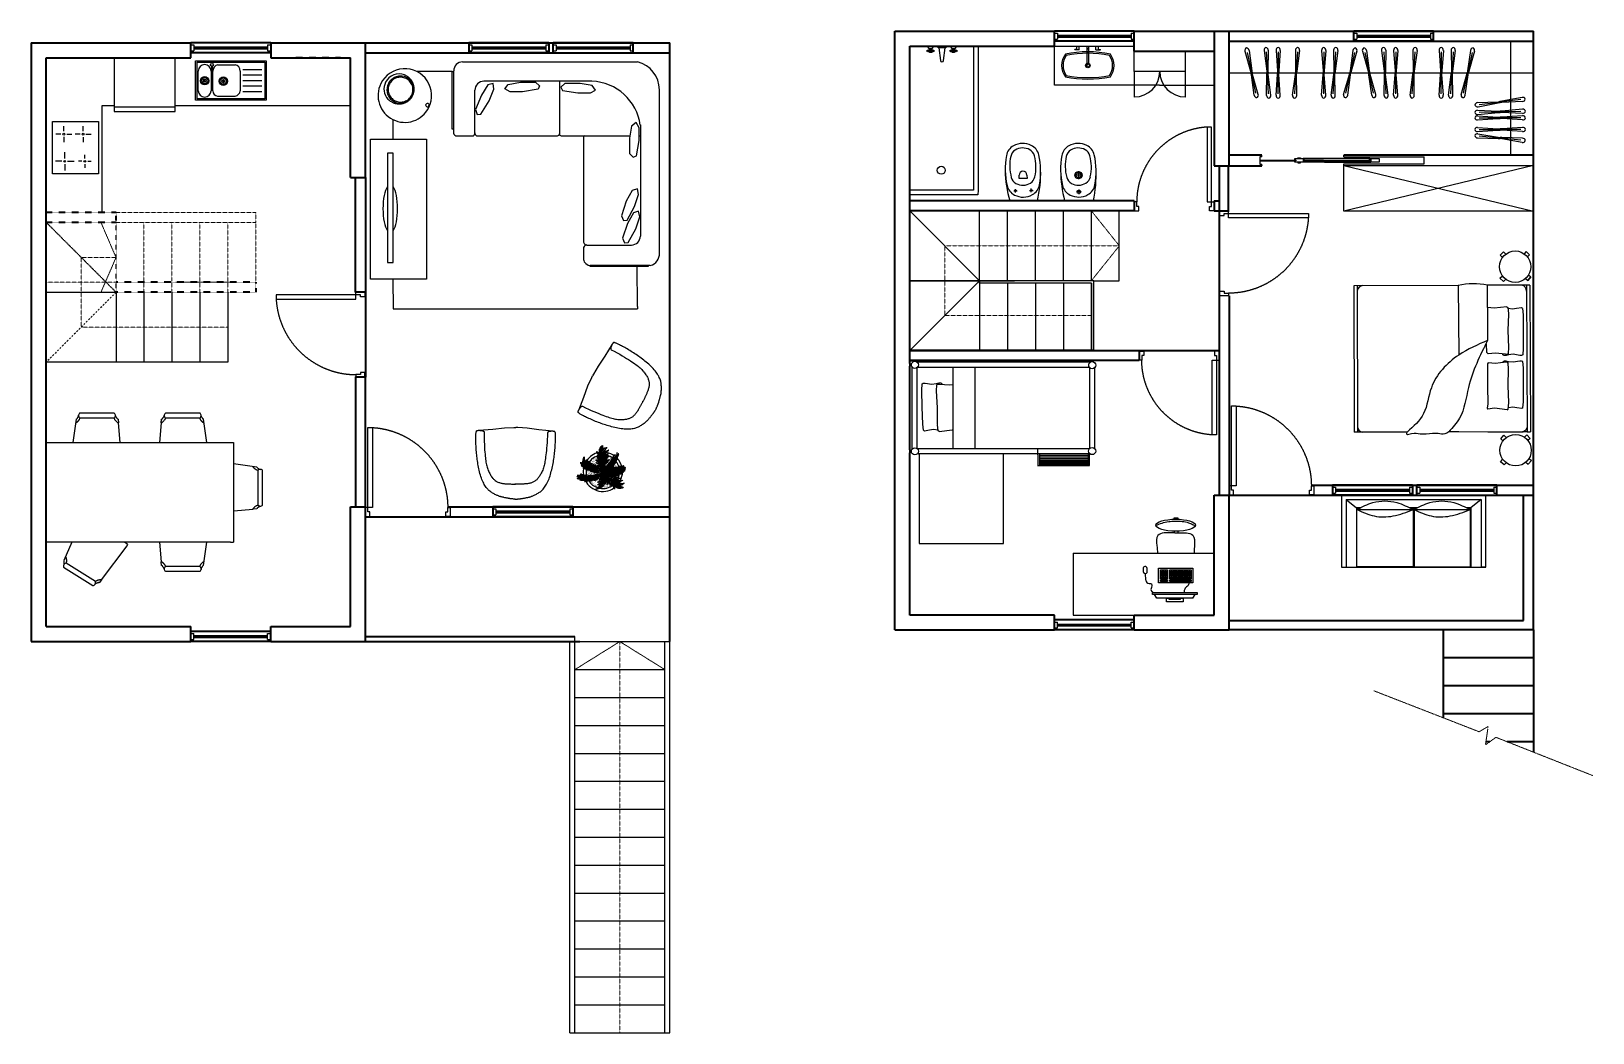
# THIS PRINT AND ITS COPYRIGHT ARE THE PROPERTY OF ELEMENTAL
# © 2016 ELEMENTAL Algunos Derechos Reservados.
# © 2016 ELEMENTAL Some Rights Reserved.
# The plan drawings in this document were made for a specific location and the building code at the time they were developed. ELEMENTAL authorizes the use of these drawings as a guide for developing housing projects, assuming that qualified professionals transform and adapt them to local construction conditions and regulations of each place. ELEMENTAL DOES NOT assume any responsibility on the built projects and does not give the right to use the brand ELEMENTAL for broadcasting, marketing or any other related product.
# Model space of a CAD drawing. Header units: metres. Extents: x -32982 to 1660, y -22516 to -303.
import ezdxf

# ---------------------------------------------------------------- set-up
doc = ezdxf.new("R2010")
doc.units = ezdxf.units.M
doc.header["$LTSCALE"] = 5
doc.header["$MEASUREMENT"] = 0
for name, pattern in [('DASHDOT', [1, 0.5, -0.25, 0, -0.25]), ('HIDDEN', [0.375, 0.25, -0.125]), ('TRATTEGGIATA', [19.05, 12.7, -6.35])]:
    doc.linetypes.add(name, pattern=pattern)
doc.layers.get('0').update_dxf_attribs({"color": 30})
for name, color, linetype, lineweight in [('A-DOOR-FULL', 4, 'Continuous', 25), ('A-FLOR-LEVL', 7, 'Continuous', 35), ('A-FLOR-OVHD', 3, 'HIDDEN', 18), ('A-FLOR-STRS', 4, 'Continuous', 25), ('A-FURN', 8, 'Continuous', 18), ('A-GLAZ-FULL', 4, 'Continuous', 25), ('A-WALL-FULL-EXTR', 7, 'Continuous', 35), ('A-WALL-FULL-INTR', 7, 'Continuous', 35), ('SEZIONI_medie_small_section', 2, 'Continuous', 25)]:
    doc.layers.add(name, color=color, linetype=linetype, lineweight=lineweight)
for name, color, linetype in [('ARREDI', 7, 'Continuous'), ('ARREDI_1piano', 7, 'Continuous'), ('ARREDI_2piano', 7, 'Continuous')]:
    doc.layers.add(name, color=color, linetype=linetype)

# ---------------------------------------------------------------- blocks, each defined once
blk = doc.blocks.new('DOOR-80')
for points in [[(-0.07, 0.89), (-0.07, 0.09), (-0.025, 0.09), (-0.025, 0.89), (-0.07, 0.89)], [(-0.825, 0.09), (-0.85, 0.09), (-0.85, 0), (-0.805, 0), (-0.805, 0.045), (-0.825, 0.045), (-0.825, 0.09)], [(-0.025, 0.09), (0, 0.09), (0, 0), (-0.045, 0), (-0.045, 0.045), (-0.025, 0.045), (-0.025, 0.09)]]:
    blk.add_lwpolyline(points)
at = {"linetype": 'HIDDEN'}
blk.add_arc((-0.023, 0.089), 0.802, 93.3811, 179.9341, dxfattribs=at)
blk = doc.blocks.new('DOOR-75')
for points in [[(-0.07, 0.84), (-0.07, 0.09), (-0.025, 0.09), (-0.025, 0.84), (-0.07, 0.84)], [(-0.775, 0.09), (-0.8, 0.09), (-0.8, 0), (-0.755, 0), (-0.755, 0.045), (-0.775, 0.045), (-0.775, 0.09)], [(-0.025, 0.09), (0, 0.09), (0, 0), (-0.045, 0), (-0.045, 0.045), (-0.025, 0.045), (-0.025, 0.09)]]:
    blk.add_lwpolyline(points)
at = {"linetype": 'HIDDEN'}
blk.add_arc((-0.023, 0.089), 0.752, 93.6181, 179.9249, dxfattribs=at)
blk = doc.blocks.new('A$C0A122CAD')
at = {"color": 7}
for points in [[(-87.8, 66.8), (-88.5, 66.8), (-89.1, 66.8), (-89.6, 66.8), (-90.1, 66.8), (-90.5, 66.7), (-90.9, 66.7), (-91.2, 66.7), (-91.6, 66.6), (-91.9, 66.6), (-92.2, 66.5), (-92.5, 66.5), (-92.8, 66.4), (-93.1, 66.4), (-93.5, 66.3), (-93.9, 66.2), (-94.3, 66.2), (-94.8, 66.1), (-95.3, 66), (-95.8, 65.9), (-96.4, 65.8), (-96.9, 65.6), (-97.5, 65.5), (-98, 65.4), (-98.5, 65.3), (-99, 65.2), (-99.4, 65.1), (-99.9, 65), (-100.3, 64.9), (-100.7, 64.8), (-101.2, 64.6), (-101.6, 64.4), (-102.1, 64.2), (-102.6, 64), (-103.2, 63.8), (-103.8, 63.5), (-104.4, 63.2), (-105.1, 62.8), (-105.7, 62.5), (-106.3, 62.1), (-107, 61.7), (-107.6, 61.3), (-108.2, 60.9), (-108.8, 60.5), (-109.4, 60), (-109.9, 59.5), (-110.5, 58.9), (-111.1, 58.3), (-111.6, 57.6), (-112.2, 56.8), (-112.7, 56), (-113.3, 55.1), (-113.8, 54.2), (-114.3, 53.2), (-114.8, 52.1), (-115.3, 51), (-115.8, 49.9), (-116.2, 48.7), (-116.6, 47.5), (-117, 46.2), (-117.3, 44.9), (-117.6, 43.6), (-117.9, 42.3), (-118.2, 41), (-118.5, 39.7), (-118.7, 38.5), (-119, 37.2), (-119.2, 35.9), (-119.4, 34.7), (-119.6, 33.4), (-119.7, 32.2), (-119.9, 30.9), (-120, 29.7), (-120.1, 28.4), (-120.2, 27.2), (-120.3, 25.9), (-120.4, 24.7), (-120.5, 23.5), (-120.6, 22.3), (-120.6, 21.2), (-120.6, 20.1), (-120.7, 19.1), (-120.7, 18.1), (-120.7, 17.3), (-120.7, 16.4), (-120.7, 15.7), (-120.7, 15), (-120.7, 14.4), (-120.7, 13.8), (-120.6, 13.3), (-120.6, 12.9), (-120.6, 12.5), (-120.5, 12.2), (-120.5, 11.9), (-120.4, 11.7), (-120.3, 11.5), (-120.2, 11.3), (-120.1, 11.2), (-120, 11), (-119.8, 11), (-119.6, 10.9), (-119.5, 10.8), (-119.2, 10.8), (-119, 10.8), (-118.8, 10.7), (-118.5, 10.7), (-118.2, 10.7), (-117.8, 10.7), (-117.5, 10.8), (-117.1, 10.8), (-116.8, 10.8), (-116.4, 10.9), (-116.1, 10.9), (-115.8, 10.9), (-115.5, 11), (-115.2, 11.1), (-114.9, 11.2), (-114.6, 11.3), (-114.4, 11.5), (-114.2, 11.7), (-114, 12)], [(-88.2, 66.8), (-87.5, 66.8), (-86.9, 66.8), (-86.4, 66.8), (-85.9, 66.8), (-85.5, 66.7), (-85.1, 66.7), (-84.7, 66.7), (-84.4, 66.6), (-84.1, 66.6), (-83.8, 66.5), (-83.5, 66.5), (-83.2, 66.4), (-82.8, 66.4), (-82.5, 66.3), (-82.1, 66.2), (-81.7, 66.2), (-81.2, 66.1), (-80.7, 66), (-80.1, 65.9), (-79.6, 65.8), (-79, 65.6), (-78.5, 65.5), (-77.9, 65.4), (-77.4, 65.3), (-77, 65.2), (-76.5, 65.1), (-76.1, 65), (-75.7, 64.9), (-75.2, 64.8), (-74.8, 64.6), (-74.4, 64.4), (-73.9, 64.2), (-73.3, 64), (-72.8, 63.8), (-72.2, 63.5), (-71.5, 63.2), (-70.9, 62.8), (-70.3, 62.5), (-69.6, 62.1), (-69, 61.7), (-68.4, 61.3), (-67.8, 60.9), (-67.2, 60.5), (-66.6, 60), (-66, 59.5), (-65.5, 58.9), (-64.9, 58.3), (-64.3, 57.6), (-63.8, 56.8), (-63.2, 56), (-62.7, 55.1), (-62.2, 54.2), (-61.6, 53.2), (-61.1, 52.1), (-60.7, 51), (-60.2, 49.9), (-59.8, 48.7), (-59.4, 47.5), (-59, 46.2), (-58.7, 44.9), (-58.3, 43.6), (-58, 42.3), (-57.7, 41), (-57.5, 39.7), (-57.2, 38.5), (-57, 37.2), (-56.8, 35.9), (-56.6, 34.7), (-56.4, 33.4), (-56.2, 32.2), (-56.1, 30.9), (-56, 29.7), (-55.8, 28.4), (-55.7, 27.2), (-55.6, 25.9), (-55.5, 24.7), (-55.5, 23.5), (-55.4, 22.3), (-55.4, 21.2), (-55.3, 20.1), (-55.3, 19.1), (-55.3, 18.1), (-55.3, 17.3), (-55.3, 16.4), (-55.3, 15.7), (-55.3, 15), (-55.3, 14.4), (-55.3, 13.8), (-55.3, 13.3), (-55.4, 12.9), (-55.4, 12.5), (-55.5, 12.2), (-55.5, 11.9), (-55.6, 11.7), (-55.7, 11.5), (-55.8, 11.3), (-55.9, 11.2), (-56, 11), (-56.2, 11), (-56.3, 10.9), (-56.5, 10.8), (-56.7, 10.8), (-57, 10.8), (-57.2, 10.7), (-57.5, 10.7), (-57.8, 10.7), (-58.1, 10.7), (-58.5, 10.8), (-58.8, 10.8), (-59.2, 10.8), (-59.5, 10.9), (-59.9, 10.9), (-60.2, 10.9), (-60.5, 11), (-60.8, 11.1), (-61.1, 11.2), (-61.3, 11.3), (-61.6, 11.5), (-61.8, 11.7), (-62, 12)], [(-114, 12), (-114, 14.8), (-113.9, 17.5), (-113.8, 20), (-113.7, 22.4), (-113.5, 24.6), (-113.3, 26.6), (-113.2, 28.5), (-113, 30.2), (-112.8, 31.8), (-112.7, 33.2), (-112.5, 34.5), (-112.3, 35.7), (-112.2, 36.9), (-112, 37.9), (-111.7, 39), (-111.5, 39.9), (-111.2, 40.9), (-110.9, 41.8), (-110.5, 42.7), (-110.2, 43.6), (-109.8, 44.4), (-109.4, 45.2), (-109, 46), (-108.6, 46.7), (-108.2, 47.4), (-107.8, 48), (-107.4, 48.7), (-107, 49.2), (-106.5, 49.8), (-106.1, 50.2), (-105.7, 50.7), (-105.2, 51.1), (-104.7, 51.5), (-104.2, 51.9), (-103.7, 52.2), (-103.2, 52.5), (-102.6, 52.8), (-102.1, 53), (-101.5, 53.3), (-100.9, 53.5), (-100.2, 53.6), (-99.6, 53.8), (-98.9, 53.9), (-98.3, 54.1), (-97.6, 54.1), (-97, 54.2), (-96.3, 54.3), (-95.7, 54.3), (-95.1, 54.4), (-94.5, 54.4), (-93.9, 54.4), (-93.3, 54.5), (-92.8, 54.5), (-92.2, 54.5), (-91.7, 54.5), (-91.1, 54.5), (-90.5, 54.5), (-90, 54.5), (-89.4, 54.5), (-88.9, 54.5), (-88.5, 54.5), (-88.2, 54.5), (-87.9, 54.5), (-87.8, 54.5)], [(-62, 12), (-62, 14.8), (-62.1, 17.5), (-62.2, 20), (-62.3, 22.4), (-62.5, 24.6), (-62.6, 26.6), (-62.8, 28.5), (-63, 30.2), (-63.1, 31.8), (-63.3, 33.2), (-63.5, 34.5), (-63.6, 35.7), (-63.8, 36.9), (-64, 37.9), (-64.2, 39), (-64.5, 39.9), (-64.8, 40.9), (-65.1, 41.8), (-65.4, 42.7), (-65.8, 43.6), (-66.2, 44.4), (-66.6, 45.2), (-67, 46), (-67.4, 46.7), (-67.8, 47.4), (-68.2, 48), (-68.6, 48.7), (-69, 49.2), (-69.4, 49.8), (-69.9, 50.2), (-70.3, 50.7), (-70.8, 51.1), (-71.2, 51.5), (-71.7, 51.9), (-72.3, 52.2), (-72.8, 52.5), (-73.3, 52.8), (-73.9, 53), (-74.5, 53.3), (-75.1, 53.5), (-75.7, 53.6), (-76.4, 53.8), (-77, 53.9), (-77.7, 54.1), (-78.4, 54.1), (-79, 54.2), (-79.6, 54.3), (-80.3, 54.3), (-80.9, 54.4), (-81.5, 54.4), (-82.1, 54.4), (-82.6, 54.5), (-83.2, 54.5), (-83.8, 54.5), (-84.3, 54.5), (-84.9, 54.5), (-85.5, 54.5), (-86, 54.5), (-86.5, 54.5), (-87, 54.5), (-87.5, 54.5), (-87.8, 54.5), (-88, 54.5), (-88.2, 54.5)], [(-118.3, 10.7), (-106.8, 9.7), (-97.2, 8.5), (-89.6, 8.1), (-88, 8.1)], [(-57.7, 10.7), (-69.1, 9.7), (-78.8, 8.5), (-86.4, 8.1), (-88, 8.1)]]:
    blk.add_lwpolyline(points, dxfattribs=at)

msp = doc.modelspace()

# ---------------------------------------------------------------- linework, layer by layer
at = {"color": 0}
for p, q in [((-29788, -894), (-31142, -894)), ((-28986, -1075), (-28986, -1144)), ((-28986, -1144), (-28986, -1239)), ((-28986, -1239), (-28961, -1239)), ((-28977, -1125), (-28977, -1077)), ((-28970, -1125), (-28977, -1125)), ((-28970, -1077), (-28970, -1125)), ((-28961, -1124), (-28961, -1075)), ((-28961, -1239), (-28961, -1124)), ((-28843, -1046), (-28460, -1046)), ((-28288, -1150), (-27866, -1150)), ((-11978, -3830), (-11979, -3932))]:
    msp.add_line(p, q, dxfattribs=at)
msp.add_circle((-28973, -1046), 30.9, dxfattribs=at)
for centre, radius, start, end in [((-29135, -1185), 142, 0, 180), ((-28809, -1185), 143, 103.4706, 180), ((-28484, -1184), 139, 359.3209, 80.1595)]:
    msp.add_arc(centre, radius, start, end, dxfattribs=at)
at = {"layer": 'A-DOOR-FULL', "color": 7}
for p, q in [((329, -1225), (342, -1225)), ((167, -3280), (329, -3280)), ((329, -3280), (342, -3280))]:
    msp.add_line(p, q, dxfattribs=at)
at = {"layer": 'A-DOOR-FULL'}
for p, q in [((-5680, -3086), (-5727, -3086)), ((-5727, -3086), (-5727, -3248)), ((-5680, -3086), (-5680, -3053)), ((-3862, -3086), (-3862, -3053)), ((-3862, -3086), (-2541, -3086)), ((-2541, -3086), (-2080, -3086)), ((-2080, -3247), (-2080, -3086)), ((-5727, -3248), (-5680, -3248)), ((-5680, -3281), (-5680, -3248)), ((-5680, -3281), (-5680, -3291)), ((-4929, -3157), (-4948, -3157)), ((-4929, -3176), (-4948, -3176)), ((-4929, -3166), (-4929, -3157)), ((-4929, -3166), (-4929, -3176)), ((-4762, -3124), (-4762, -3209)), ((-4292, -3124), (-4762, -3124)), ((-4292, -3209), (-4743, -3209)), ((-4311, -3159), (-4733, -3159)), ((-4733, -3174), (-4311, -3174)), ((-4311, -3159), (-3267, -3159)), ((-4311, -3174), (-3267, -3174)), ((-3286, -3124), (-4292, -3124)), ((-4292, -3209), (-3286, -3209)), ((-3862, -3280), (-3862, -3247)), ((-3862, -3247), (-2541, -3247)), ((-3267, -3124), (-3267, -3209)), ((-2541, -3247), (-2080, -3247))]:
    msp.add_line(p, q, dxfattribs=at)
for points in [[(-4827, -3114), (-4827, -3124), (-4884, -3124), (-4884, -3114)], [(-4827, -3219), (-4827, -3209), (-4884, -3209), (-4884, -3219)]]:
    msp.add_lwpolyline(points, close=True, dxfattribs=at)
for points in [[(-4948, -3157), (-4948, -3124), (-4762, -3124)], [(-4762, -3209), (-4948, -3209), (-4948, -3176)], [(-4762, -3159), (-4733, -3159), (-4743, -3124), (-4762, -3124)], [(-4762, -3174), (-4733, -3174), (-4743, -3209), (-4762, -3209)], [(-3267, -3159), (-3297, -3159), (-3286, -3124), (-3267, -3124)], [(-3267, -3174), (-3297, -3174), (-3286, -3209), (-3267, -3209)], [(-3267, -3124), (-3082, -3124), (-3082, -3209), (-3267, -3209)]]:
    msp.add_lwpolyline(points, dxfattribs=at)
at = {"layer": 'A-FLOR-LEVL'}
for p, q in [((-8511, -303), (-10282, -303)), ((-6409, -303), (342, -303)), ((-1871, -303), (-3642, -303)), ((-3642, -524), (-3642, -303)), ((-1871, -524), (-1871, -303)), ((-32982, -560), (-32982, -13840)), ((-27670, -560), (-29441, -560)), ((-25568, -560), (-18817, -560)), ((-23742, -560), (-18817, -560)), ((-21500, -560), (-23271, -560)), ((-23271, -560), (-23271, -781)), ((-21500, -560), (-21500, -781)), ((-19630, -560), (-21400, -560)), ((-21400, -781), (-21400, -560)), ((-19630, -781), (-19630, -560)), ((-8511, -524), (-10282, -524)), ((-6409, -524), (342, -524)), ((-1871, -524), (-3642, -524)), ((-27670, -781), (-29441, -781)), ((-25568, -781), (-18817, -781)), ((-25568, -781), (-18817, -781)), ((-21500, -781), (-23271, -781)), ((-21500, -781), (-21400, -781)), ((-8511, -4066), (-13491, -4066)), ((-8511, -4066), (-8511, -4287)), ((-6741, -4066), (-6630, -4066)), ((-6741, -4066), (-6741, -4287)), ((-8511, -4287), (-13491, -4287)), ((-6741, -4287), (-6630, -4287)), ((-6630, -4287), (-6409, -4287)), ((-6630, -6168), (-6630, -10595)), ((-6420, -6168), (-6409, -6168)), ((-6409, -6168), (-6409, -10595)), ((-13491, -7385), (-6630, -7385)), ((-8401, -7607), (-13491, -7607)), ((-4583, -10373), (342, -10373)), ((-2341, -10373), (-4112, -10373)), ((-4112, -10373), (-4112, -10595)), ((-2341, -10373), (-2341, -10595)), ((-470, -10373), (-2241, -10373)), ((-2241, -10595), (-2241, -10373)), ((-470, -10595), (-470, -10373)), ((-6409, -10595), (342, -10595)), ((-2341, -10595), (-4112, -10595)), ((-2341, -10595), (-2241, -10595)), ((-25568, -11073), (-18817, -11073)), ((-23742, -10852), (-18817, -10852)), ((-20969, -10852), (-22739, -10852)), ((-22739, -10852), (-22739, -11073)), ((-20969, -11073), (-22739, -11073)), ((-20969, -10852), (-20969, -11073)), ((-8511, -13361), (-10282, -13361)), ((-27670, -13619), (-29441, -13619)), ((-27670, -13840), (-29441, -13840)), ((-25568, -13729), (-20920, -13729)), ((-25568, -13840), (-20809, -13840)), ((-8511, -13583), (-10282, -13583)), ((342, -13583), (-6409, -13583)), ((-1650, -15533), (-1650, -13583)), ((342, -13583), (342, -16291)), ((342, -14202), (-1650, -14202)), ((342, -14822), (-1650, -14822)), ((342, -15442), (-1650, -15442)), ((-625, -16062), (-710, -16062)), ((342, -16062), (-239, -16062))]:
    msp.add_line(p, q, dxfattribs=at)
at = {"layer": 'A-FLOR-LEVL', "linetype": 'HIDDEN', "ltscale": 0.001}
msp.add_line((-26121, -892), (-27183, -892), dxfattribs=at)
at = {"layer": 'A-FLOR-LEVL', "color": 0}
for p, q in [((-6420, -4287), (-6420, -3291)), ((-13491, -7607), (-11330, -7607)), ((-13491, -7669), (-13491, -7734)), ((-13491, -9520), (-13491, -9520)), ((-13491, -9588), (-13491, -9652)), ((122, -13369), (122, -10592)), ((-6400, -13369), (122, -13369))]:
    msp.add_line(p, q, dxfattribs=at)
at = {"layer": 'A-FLOR-LEVL'}
for points in [[(-6630, -4287), (-6630, -6168)], [(-25568, -6093), (-25568, -7975)], [(-6409, -10595), (-4527, -10595)], [(-25568, -11073), (-23686, -11073)]]:
    msp.add_lwpolyline(points, dxfattribs=at)
at = {"layer": 'A-FLOR-OVHD'}
for p, q in [((-9950, -524), (-8843, -524)), ((-3310, -524), (-2203, -524)), ((-22939, -781), (-21832, -781)), ((-31101, -4323), (-28002, -4323)), ((-28002, -4323), (-28002, -4544)), ((-8843, -5062), (-9463, -4287)), ((-31101, -4544), (-28002, -4544)), ((-30481, -6093), (-30481, -4544)), ((-29862, -6093), (-29862, -4544)), ((-29242, -6093), (-29242, -4544)), ((-28622, -6093), (-28622, -4544)), ((-28002, -5872), (-28002, -4544)), ((-12716, -6611), (-12716, -5062)), ((-12716, -5062), (-8843, -5062)), ((-8843, -5062), (-9463, -5836)), ((-31876, -6868), (-31876, -5319)), ((-31876, -5319), (-31101, -5319)), ((-31101, -5872), (-32650, -5872)), ((-28622, -6868), (-31876, -6868)), ((-9463, -6611), (-12716, -6611)), ((-3780, -10595), (-2673, -10595)), ((-22407, -11073), (-21301, -11073)), ((-3194, -14932), (-861, -15840)), ((-861, -15840), (-660, -15720)), ((-660, -15720), (-720, -16131)), ((-720, -16131), (-489, -15963)), ((-489, -15963), (1660, -16812))]:
    msp.add_line(p, q, dxfattribs=at)
for points in [[(-31101, -5319), (-31436, -4544)], [(-31101, -5319), (-31436, -6093)], [(-18928, -14460), (-19924, -13840), (-20920, -14460)], [(-19924, -22516), (-19924, -13840)]]:
    msp.add_lwpolyline(points, dxfattribs=at)
at = {"layer": 'A-FLOR-STRS'}
for p, q in [((-11942, -5836), (-13491, -4287)), ((-11942, -5836), (-11942, -4287)), ((-11322, -5836), (-11322, -4287)), ((-10702, -5836), (-10702, -4287)), ((-10083, -5836), (-10083, -4287)), ((-9463, -5836), (-9463, -4287)), ((-8843, -5836), (-8843, -4287)), ((-11942, -5836), (-13491, -5836)), ((-13491, -5836), (-11170, -5836)), ((-11942, -5836), (-13491, -7385)), ((-11942, -5836), (-11942, -7385)), ((-11942, -5891), (-11942, -5836)), ((-9408, -5836), (-8843, -5836)), ((-32650, -6093), (-31101, -6093)), ((-31101, -6093), (-31101, -7643)), ((-30481, -6093), (-30481, -7643)), ((-29862, -6093), (-29862, -7643)), ((-29242, -6093), (-29242, -7643)), ((-28622, -6093), (-28622, -7643)), ((-11322, -5891), (-11322, -7385)), ((-10702, -5891), (-10702, -7385)), ((-10083, -5891), (-10083, -7385)), ((-9463, -5891), (-9463, -7385)), ((-28622, -7643), (-32650, -7643)), ((-21030, -22516), (-21030, -13840)), ((-20920, -22516), (-20920, -13729)), ((-20920, -13840), (-18817, -13840)), ((-18928, -22516), (-18928, -13840)), ((-18817, -22516), (-18817, -13840)), ((-20920, -14460), (-18928, -14460)), ((-20920, -15079), (-18928, -15079)), ((-20920, -15699), (-18928, -15699)), ((-20920, -16319), (-18928, -16319)), ((-20920, -16938), (-18928, -16938)), ((-20920, -17558), (-18928, -17558)), ((-20920, -18178), (-18928, -18178)), ((-20920, -18798), (-18928, -18798)), ((-20920, -19417), (-18928, -19417)), ((-20920, -20037), (-18928, -20037)), ((-20920, -20657), (-18928, -20657)), ((-20920, -21277), (-18928, -21277)), ((-20920, -21896), (-18928, -21896)), ((-21030, -22516), (-18817, -22516))]:
    msp.add_line(p, q, dxfattribs=at)
at = {"layer": 'A-FLOR-STRS', "linetype": 'HIDDEN', "ltscale": 0.001}
for q in [(-32650, -4544), (-31101, -4544)]:
    msp.add_line((-31101, -6093), q, dxfattribs=at)
at = {"layer": 'A-FLOR-STRS', "linetype": 'DASHDOT', "ltscale": 15}
msp.add_line((-31101, -6093), (-32650, -7643), dxfattribs=at)
at = {"layer": 'A-FLOR-STRS'}
for points in [[(-9408, -7385), (-9408, -5836), (-11942, -5836)], [(-9463, -7385), (-9463, -5891), (-11942, -5891)]]:
    msp.add_lwpolyline(points, dxfattribs=at)
at = {"layer": 'A-FURN'}
msp.add_line((-28445, -5872), (-29773, -5872), dxfattribs=at)
at = {"layer": 'A-FURN', "linetype": 'HIDDEN'}
msp.add_line((-13491, -8769), (-13491, -12089), dxfattribs=at)
at = {"layer": 'A-GLAZ-FULL'}
for p, q in [((-29441, -604), (-29375, -604)), ((-29375, -649), (-27737, -649)), ((-29375, -671), (-27737, -671)), ((-27737, -604), (-27670, -604)), ((-23271, -604), (-23204, -604)), ((-23204, -649), (-21567, -649)), ((-23204, -671), (-21567, -671)), ((-21567, -604), (-21500, -604)), ((-21400, -604), (-21334, -604)), ((-21334, -649), (-19696, -649)), ((-21334, -671), (-19696, -671)), ((-19696, -604), (-19630, -604)), ((-10282, -347), (-10215, -347)), ((-10282, -480), (-10215, -480)), ((-10215, -391), (-8578, -391)), ((-10215, -414), (-8578, -414)), ((-10215, -436), (-8578, -436)), ((-8578, -347), (-8511, -347)), ((-8578, -480), (-8511, -480)), ((-3642, -347), (-3575, -347)), ((-3642, -480), (-3575, -480)), ((-3575, -391), (-1937, -391)), ((-3575, -414), (-1937, -414)), ((-3575, -436), (-1937, -436)), ((-1937, -347), (-1871, -347)), ((-1937, -480), (-1871, -480)), ((-29441, -737), (-29375, -737)), ((-29375, -693), (-27737, -693)), ((-27737, -737), (-27670, -737)), ((-23271, -737), (-23204, -737)), ((-23204, -693), (-21567, -693)), ((-21567, -737), (-21500, -737)), ((-21400, -737), (-21334, -737)), ((-21334, -693), (-19696, -693)), ((-19696, -737), (-19630, -737)), ((-4112, -10418), (-4045, -10418)), ((-4112, -10550), (-4045, -10550)), ((-4045, -10462), (-2407, -10462)), ((-4045, -10484), (-2407, -10484)), ((-4045, -10506), (-2407, -10506)), ((-2407, -10418), (-2341, -10418)), ((-2407, -10550), (-2341, -10550)), ((-2241, -10418), (-2175, -10418)), ((-2241, -10550), (-2175, -10550)), ((-2175, -10462), (-537, -10462)), ((-2175, -10484), (-537, -10484)), ((-2175, -10506), (-537, -10506)), ((-537, -10418), (-470, -10418)), ((-537, -10550), (-470, -10550)), ((-22739, -10896), (-22673, -10896)), ((-22739, -11029), (-22673, -11029)), ((-22673, -10940), (-21035, -10940)), ((-22673, -10963), (-21035, -10963)), ((-22673, -10985), (-21035, -10985)), ((-21035, -10896), (-20969, -10896)), ((-21035, -11029), (-20969, -11029)), ((-10282, -13406), (-10215, -13406)), ((-10215, -13450), (-8578, -13450)), ((-10215, -13472), (-8578, -13472)), ((-10215, -13494), (-8578, -13494)), ((-8578, -13406), (-8511, -13406)), ((-29441, -13663), (-29375, -13663)), ((-29441, -13796), (-29375, -13796)), ((-29375, -13707), (-27737, -13707)), ((-29375, -13729), (-27737, -13729)), ((-29375, -13751), (-27737, -13751)), ((-27737, -13663), (-27670, -13663)), ((-27737, -13796), (-27670, -13796)), ((-10282, -13538), (-10215, -13538)), ((-8578, -13538), (-8511, -13538))]:
    msp.add_line(p, q, dxfattribs=at)
at = {"layer": 'A-GLAZ-FULL', "ltscale": 0.001}
for p, q in [((-29375, -604), (-29375, -737)), ((-27737, -604), (-27737, -737)), ((-23204, -604), (-23204, -737)), ((-21567, -604), (-21567, -737)), ((-21334, -604), (-21334, -737)), ((-19696, -604), (-19696, -737)), ((-10215, -347), (-10215, -480)), ((-8578, -347), (-8578, -480)), ((-3575, -347), (-3575, -480)), ((-1937, -347), (-1937, -480)), ((-4045, -10418), (-4045, -10550)), ((-2407, -10418), (-2407, -10550)), ((-2175, -10418), (-2175, -10550)), ((-537, -10418), (-537, -10550)), ((-22673, -10896), (-22673, -11029)), ((-21035, -10896), (-21035, -11029)), ((-10215, -13538), (-10215, -13406)), ((-8578, -13538), (-8578, -13406)), ((-29375, -13796), (-29375, -13663)), ((-27737, -13796), (-27737, -13663))]:
    msp.add_line(p, q, dxfattribs=at)
at = {"layer": 'A-WALL-FULL-EXTR'}
for p, q in [((-13823, -303), (-10282, -303)), ((-13823, -13583), (-13823, -303)), ((-10282, -635), (-10282, -303)), ((-6741, -303), (-6741, -3291)), ((-6741, -303), (-6409, -303)), ((-6409, -3291), (-6409, -303)), ((342, -13583), (342, -303)), ((-32982, -560), (-29441, -560)), ((-29441, -892), (-29441, -560)), ((-27670, -560), (-27670, -892)), ((-27670, -560), (-25900, -560)), ((-25900, -560), (-25568, -560)), ((-25568, -3548), (-25568, -560)), ((-18817, -13840), (-18817, -560)), ((-13491, -4066), (-13491, -635)), ((-13491, -635), (-10282, -635)), ((-32650, -13508), (-32650, -892)), ((-32650, -892), (-29441, -892)), ((-27670, -892), (-25900, -892)), ((-25900, -3548), (-25900, -892)), ((-6741, -3291), (-6409, -3291)), ((-25900, -3548), (-25568, -3548)), ((-13491, -7385), (-13491, -4066)), ((-13491, -7669), (-13491, -7385)), ((-13491, -9588), (-13491, -7734)), ((-13491, -13251), (-13491, -9652)), ((-6741, -13251), (-6741, -10595)), ((-6409, -13583), (-6409, -10595)), ((-25900, -10852), (-25568, -10852)), ((-25900, -13508), (-25900, -10852)), ((-25568, -13840), (-25568, -10852)), ((-32650, -13508), (-29441, -13508)), ((-29441, -13840), (-29441, -13508)), ((-27670, -13840), (-27670, -13508)), ((-27670, -13508), (-25900, -13508)), ((-10282, -13251), (-13491, -13251)), ((-10282, -13583), (-10282, -13251)), ((-8511, -13583), (-8511, -13251)), ((-8511, -13251), (-6741, -13251)), ((-32982, -13840), (-29441, -13840)), ((-27670, -13840), (-25900, -13840)), ((-25900, -13840), (-25568, -13840)), ((-13823, -13583), (-10282, -13583)), ((-8511, -13583), (-6741, -13583)), ((-6741, -13583), (-6409, -13583))]:
    msp.add_line(p, q, dxfattribs=at)
at = {"layer": 'A-WALL-FULL-EXTR', "color": 7}
for p, q in [((-5680, -3053), (-6409, -3053)), ((342, -3053), (-3862, -3053)), ((-6420, -3291), (-5680, -3291)), ((-4948, -3176), (-5724, -3177))]:
    msp.add_line(p, q, dxfattribs=at)
at = {"layer": 'A-WALL-FULL-EXTR'}
msp.add_lwpolyline([(-6741, -10595), (-6409, -10595)], dxfattribs=at)
at = {"layer": 'A-WALL-FULL-INTR'}
for p, q in [((-8511, -303), (-6741, -303)), ((-8511, -746), (-8511, -303)), ((-8511, -746), (-6741, -746)), ((-6630, -3291), (-6630, -10595)), ((-9408, -7385), (-13491, -7385))]:
    msp.add_line(p, q, dxfattribs=at)
at = {"layer": 'A-WALL-FULL-INTR', "linetype": 'HIDDEN', "ltscale": 0.001}
for p, q in [((-31101, -4323), (-32650, -4323)), ((-31101, -4544), (-31101, -4323)), ((-31101, -4544), (-32650, -4544)), ((-28002, -5872), (-31101, -5872)), ((-28002, -5872), (-28002, -6093)), ((-28002, -6093), (-31101, -6093))]:
    msp.add_line(p, q, dxfattribs=at)
at = {"layer": 'A-WALL-FULL-INTR'}
for points in [[(-25568, -3548), (-25568, -6093), (-25789, -6093), (-25789, -3548)], [(-8401, -7385), (-8401, -7607)], [(-25568, -10852), (-25568, -7975), (-25789, -7975), (-25789, -10852)]]:
    msp.add_lwpolyline(points, dxfattribs=at)
at = {"layer": 'ARREDI', "linetype": 'Continuous'}
for p, q in [((-8316, -12224), (-8312, -12288)), ((-8254, -12475), (-8264, -12330)), ((-8223, -12282), (-8227, -12217)), ((-7973, -12539), (-7973, -12215)), ((-7973, -12215), (-7211, -12215)), ((-7931, -12290), (-7931, -12251)), ((-7931, -12251), (-7891, -12251)), ((-7891, -12290), (-7931, -12290)), ((-7931, -12290), (-7891, -12290)), ((-7931, -12329), (-7931, -12290)), ((-7931, -12329), (-7891, -12329)), ((-7931, -12369), (-7931, -12329)), ((-7891, -12329), (-7931, -12329)), ((-7891, -12369), (-7931, -12369)), ((-7931, -12369), (-7891, -12369)), ((-7931, -12408), (-7931, -12369)), ((-7891, -12408), (-7931, -12408)), ((-7931, -12408), (-7891, -12408)), ((-7931, -12447), (-7931, -12408)), ((-7891, -12447), (-7931, -12447)), ((-7931, -12467), (-7891, -12467)), ((-7931, -12507), (-7931, -12467)), ((-7891, -12290), (-7891, -12251)), ((-7891, -12251), (-7852, -12251)), ((-7891, -12251), (-7891, -12290)), ((-7891, -12290), (-7891, -12329)), ((-7852, -12290), (-7891, -12290)), ((-7891, -12290), (-7852, -12290)), ((-7891, -12329), (-7891, -12290)), ((-7891, -12329), (-7891, -12369)), ((-7852, -12329), (-7891, -12329)), ((-7891, -12329), (-7852, -12329)), ((-7891, -12369), (-7891, -12329)), ((-7891, -12369), (-7891, -12408)), ((-7891, -12369), (-7852, -12369)), ((-7891, -12408), (-7891, -12369)), ((-7852, -12369), (-7891, -12369)), ((-7852, -12408), (-7891, -12408)), ((-7891, -12408), (-7852, -12408)), ((-7891, -12447), (-7891, -12408)), ((-7891, -12408), (-7891, -12447)), ((-7852, -12447), (-7891, -12447)), ((-7891, -12467), (-7891, -12507)), ((-7891, -12467), (-7852, -12467)), ((-7891, -12507), (-7891, -12467)), ((-7852, -12251), (-7852, -12290)), ((-7852, -12290), (-7852, -12251)), ((-7852, -12251), (-7813, -12251)), ((-7813, -12290), (-7852, -12290)), ((-7852, -12290), (-7813, -12290)), ((-7852, -12329), (-7852, -12290)), ((-7852, -12290), (-7852, -12329)), ((-7852, -12329), (-7813, -12329)), ((-7852, -12369), (-7852, -12329)), ((-7813, -12329), (-7852, -12329)), ((-7852, -12329), (-7852, -12369)), ((-7813, -12369), (-7852, -12369)), ((-7852, -12369), (-7813, -12369)), ((-7852, -12408), (-7852, -12369)), ((-7852, -12369), (-7852, -12408)), ((-7813, -12408), (-7852, -12408)), ((-7852, -12408), (-7813, -12408)), ((-7852, -12447), (-7852, -12408)), ((-7852, -12408), (-7852, -12447)), ((-7813, -12447), (-7852, -12447)), ((-7852, -12467), (-7813, -12467)), ((-7852, -12507), (-7852, -12467)), ((-7852, -12467), (-7852, -12507)), ((-7813, -12251), (-7813, -12290)), ((-7813, -12290), (-7813, -12251)), ((-7813, -12251), (-7773, -12251)), ((-7773, -12290), (-7813, -12290)), ((-7813, -12290), (-7773, -12290)), ((-7813, -12329), (-7813, -12290)), ((-7813, -12290), (-7813, -12329)), ((-7813, -12329), (-7773, -12329)), ((-7813, -12369), (-7813, -12329)), ((-7813, -12329), (-7813, -12369)), ((-7773, -12329), (-7813, -12329)), ((-7773, -12369), (-7813, -12369)), ((-7813, -12369), (-7773, -12369)), ((-7813, -12408), (-7813, -12369)), ((-7813, -12369), (-7813, -12408)), ((-7773, -12408), (-7813, -12408)), ((-7813, -12408), (-7773, -12408)), ((-7813, -12447), (-7813, -12408)), ((-7813, -12408), (-7813, -12447)), ((-7773, -12447), (-7813, -12447)), ((-7813, -12467), (-7773, -12467)), ((-7813, -12507), (-7813, -12467)), ((-7813, -12467), (-7813, -12507)), ((-7773, -12251), (-7773, -12290)), ((-7773, -12290), (-7773, -12329)), ((-7773, -12329), (-7773, -12369)), ((-7773, -12369), (-7773, -12408)), ((-7773, -12408), (-7773, -12447)), ((-7773, -12467), (-7773, -12507)), ((-7722, -12290), (-7722, -12251)), ((-7722, -12251), (-7683, -12251)), ((-7683, -12290), (-7722, -12290)), ((-7722, -12290), (-7683, -12290)), ((-7722, -12329), (-7722, -12290)), ((-7722, -12329), (-7683, -12329)), ((-7722, -12369), (-7722, -12329)), ((-7683, -12329), (-7722, -12329)), ((-7683, -12369), (-7722, -12369)), ((-7722, -12369), (-7683, -12369)), ((-7722, -12408), (-7722, -12369)), ((-7683, -12408), (-7722, -12408)), ((-7722, -12408), (-7683, -12408)), ((-7722, -12447), (-7722, -12408)), ((-7683, -12447), (-7722, -12447)), ((-7722, -12467), (-7683, -12467)), ((-7722, -12507), (-7722, -12467)), ((-7683, -12290), (-7683, -12251)), ((-7683, -12251), (-7643, -12251)), ((-7683, -12251), (-7683, -12290)), ((-7683, -12290), (-7683, -12329)), ((-7643, -12290), (-7683, -12290)), ((-7683, -12290), (-7643, -12290)), ((-7683, -12329), (-7683, -12290)), ((-7683, -12329), (-7683, -12369)), ((-7643, -12329), (-7683, -12329)), ((-7683, -12329), (-7643, -12329)), ((-7683, -12369), (-7683, -12329)), ((-7683, -12369), (-7683, -12408)), ((-7683, -12369), (-7643, -12369)), ((-7683, -12408), (-7683, -12369)), ((-7643, -12369), (-7683, -12369)), ((-7643, -12408), (-7683, -12408)), ((-7683, -12408), (-7643, -12408)), ((-7683, -12447), (-7683, -12408)), ((-7683, -12408), (-7683, -12447)), ((-7643, -12447), (-7683, -12447)), ((-7683, -12467), (-7683, -12507)), ((-7683, -12467), (-7643, -12467)), ((-7683, -12507), (-7683, -12467)), ((-7643, -12251), (-7643, -12290)), ((-7643, -12290), (-7643, -12251)), ((-7643, -12251), (-7604, -12251)), ((-7604, -12290), (-7643, -12290)), ((-7643, -12290), (-7604, -12290)), ((-7643, -12329), (-7643, -12290)), ((-7643, -12290), (-7643, -12329)), ((-7643, -12329), (-7604, -12329)), ((-7643, -12369), (-7643, -12329)), ((-7604, -12329), (-7643, -12329)), ((-7643, -12329), (-7643, -12369)), ((-7604, -12369), (-7643, -12369)), ((-7643, -12369), (-7604, -12369)), ((-7643, -12408), (-7643, -12369)), ((-7643, -12369), (-7643, -12408)), ((-7604, -12408), (-7643, -12408)), ((-7643, -12408), (-7604, -12408)), ((-7643, -12447), (-7643, -12408)), ((-7643, -12408), (-7643, -12447)), ((-7604, -12447), (-7643, -12447)), ((-7643, -12467), (-7604, -12467)), ((-7643, -12507), (-7643, -12467)), ((-7643, -12467), (-7643, -12507)), ((-7604, -12251), (-7604, -12290)), ((-7604, -12290), (-7604, -12251)), ((-7604, -12251), (-7565, -12251)), ((-7565, -12290), (-7604, -12290)), ((-7604, -12290), (-7565, -12290)), ((-7604, -12329), (-7604, -12290)), ((-7604, -12290), (-7604, -12329)), ((-7604, -12329), (-7565, -12329)), ((-7604, -12369), (-7604, -12329)), ((-7604, -12329), (-7604, -12369)), ((-7565, -12329), (-7604, -12329)), ((-7565, -12369), (-7604, -12369)), ((-7604, -12369), (-7565, -12369)), ((-7604, -12408), (-7604, -12369)), ((-7604, -12369), (-7604, -12408)), ((-7565, -12408), (-7604, -12408)), ((-7604, -12408), (-7565, -12408)), ((-7604, -12447), (-7604, -12408)), ((-7604, -12408), (-7604, -12447)), ((-7565, -12447), (-7604, -12447)), ((-7604, -12467), (-7565, -12467)), ((-7604, -12507), (-7604, -12467)), ((-7604, -12467), (-7604, -12507)), ((-7565, -12251), (-7565, -12290)), ((-7565, -12290), (-7565, -12251)), ((-7565, -12251), (-7525, -12251)), ((-7525, -12290), (-7565, -12290)), ((-7565, -12290), (-7525, -12290)), ((-7565, -12329), (-7565, -12290)), ((-7565, -12290), (-7565, -12329)), ((-7565, -12329), (-7525, -12329)), ((-7565, -12369), (-7565, -12329)), ((-7565, -12329), (-7565, -12369)), ((-7525, -12329), (-7565, -12329)), ((-7525, -12369), (-7565, -12369)), ((-7565, -12369), (-7525, -12369)), ((-7565, -12408), (-7565, -12369)), ((-7565, -12369), (-7565, -12408)), ((-7525, -12408), (-7565, -12408)), ((-7565, -12408), (-7525, -12408)), ((-7565, -12447), (-7565, -12408)), ((-7565, -12408), (-7565, -12447)), ((-7525, -12447), (-7565, -12447)), ((-7565, -12467), (-7525, -12467)), ((-7565, -12507), (-7565, -12467)), ((-7565, -12467), (-7565, -12507)), ((-7525, -12290), (-7525, -12251)), ((-7525, -12251), (-7486, -12251)), ((-7525, -12251), (-7525, -12290)), ((-7486, -12290), (-7525, -12290)), ((-7525, -12290), (-7525, -12329)), ((-7525, -12290), (-7486, -12290)), ((-7525, -12329), (-7525, -12290)), ((-7525, -12329), (-7525, -12369)), ((-7525, -12329), (-7486, -12329)), ((-7525, -12369), (-7525, -12329)), ((-7486, -12329), (-7525, -12329)), ((-7486, -12369), (-7525, -12369)), ((-7525, -12369), (-7525, -12408)), ((-7525, -12369), (-7486, -12369)), ((-7525, -12408), (-7525, -12369)), ((-7486, -12408), (-7525, -12408)), ((-7525, -12408), (-7486, -12408)), ((-7525, -12447), (-7525, -12408)), ((-7525, -12408), (-7525, -12447)), ((-7486, -12447), (-7525, -12447)), ((-7525, -12467), (-7525, -12507)), ((-7525, -12467), (-7486, -12467)), ((-7525, -12507), (-7525, -12467)), ((-7486, -12251), (-7486, -12290)), ((-7486, -12290), (-7486, -12251)), ((-7486, -12251), (-7447, -12251)), ((-7447, -12290), (-7486, -12290)), ((-7486, -12290), (-7447, -12290)), ((-7486, -12329), (-7486, -12290)), ((-7486, -12290), (-7486, -12329)), ((-7486, -12329), (-7447, -12329)), ((-7486, -12369), (-7486, -12329)), ((-7486, -12329), (-7486, -12369)), ((-7447, -12329), (-7486, -12329)), ((-7447, -12369), (-7486, -12369)), ((-7486, -12369), (-7447, -12369)), ((-7486, -12408), (-7486, -12369)), ((-7486, -12369), (-7486, -12408)), ((-7447, -12408), (-7486, -12408)), ((-7486, -12408), (-7447, -12408)), ((-7486, -12447), (-7486, -12408)), ((-7486, -12408), (-7486, -12447)), ((-7447, -12447), (-7486, -12447)), ((-7486, -12467), (-7447, -12467)), ((-7486, -12507), (-7486, -12467)), ((-7486, -12467), (-7486, -12507)), ((-7447, -12290), (-7447, -12251)), ((-7447, -12251), (-7407, -12251)), ((-7447, -12251), (-7447, -12290)), ((-7447, -12290), (-7447, -12329)), ((-7407, -12290), (-7447, -12290)), ((-7447, -12290), (-7407, -12290)), ((-7447, -12329), (-7447, -12290)), ((-7447, -12329), (-7447, -12369)), ((-7407, -12329), (-7447, -12329)), ((-7447, -12329), (-7407, -12329)), ((-7447, -12369), (-7447, -12329)), ((-7447, -12369), (-7447, -12408)), ((-7447, -12369), (-7407, -12369)), ((-7447, -12408), (-7447, -12369)), ((-7407, -12369), (-7447, -12369)), ((-7407, -12408), (-7447, -12408)), ((-7447, -12408), (-7407, -12408)), ((-7447, -12447), (-7447, -12408)), ((-7447, -12408), (-7447, -12447)), ((-7407, -12447), (-7447, -12447)), ((-7447, -12467), (-7447, -12507)), ((-7447, -12467), (-7407, -12467)), ((-7447, -12507), (-7447, -12467)), ((-7407, -12251), (-7407, -12290)), ((-7407, -12290), (-7407, -12251)), ((-7407, -12251), (-7368, -12251)), ((-7368, -12290), (-7407, -12290)), ((-7407, -12290), (-7368, -12290)), ((-7407, -12329), (-7407, -12290)), ((-7407, -12290), (-7407, -12329)), ((-7407, -12329), (-7368, -12329)), ((-7407, -12369), (-7407, -12329)), ((-7368, -12329), (-7407, -12329)), ((-7407, -12329), (-7407, -12369)), ((-7368, -12369), (-7407, -12369)), ((-7407, -12369), (-7368, -12369)), ((-7407, -12408), (-7407, -12369)), ((-7407, -12369), (-7407, -12408)), ((-7368, -12408), (-7407, -12408)), ((-7407, -12408), (-7368, -12408)), ((-7407, -12447), (-7407, -12408)), ((-7407, -12408), (-7407, -12447)), ((-7368, -12447), (-7407, -12447)), ((-7407, -12467), (-7368, -12467)), ((-7407, -12507), (-7407, -12467)), ((-7407, -12467), (-7407, -12507)), ((-7368, -12251), (-7368, -12290)), ((-7368, -12290), (-7368, -12251)), ((-7368, -12251), (-7329, -12251)), ((-7329, -12290), (-7368, -12290)), ((-7368, -12290), (-7329, -12290)), ((-7368, -12329), (-7368, -12290)), ((-7368, -12290), (-7368, -12329)), ((-7368, -12329), (-7329, -12329)), ((-7368, -12369), (-7368, -12329)), ((-7368, -12329), (-7368, -12369)), ((-7329, -12329), (-7368, -12329)), ((-7329, -12369), (-7368, -12369)), ((-7368, -12369), (-7329, -12369)), ((-7368, -12408), (-7368, -12369)), ((-7368, -12369), (-7368, -12408)), ((-7329, -12408), (-7368, -12408)), ((-7368, -12408), (-7329, -12408)), ((-7368, -12447), (-7368, -12408)), ((-7368, -12408), (-7368, -12447)), ((-7329, -12447), (-7368, -12447)), ((-7368, -12467), (-7329, -12467)), ((-7368, -12507), (-7368, -12467)), ((-7368, -12467), (-7368, -12507)), ((-7329, -12251), (-7329, -12290)), ((-7329, -12290), (-7329, -12251)), ((-7329, -12251), (-7289, -12251)), ((-7289, -12290), (-7329, -12290)), ((-7329, -12290), (-7289, -12290)), ((-7329, -12329), (-7329, -12290)), ((-7329, -12290), (-7329, -12329)), ((-7329, -12329), (-7289, -12329)), ((-7329, -12369), (-7329, -12329)), ((-7329, -12329), (-7329, -12369)), ((-7289, -12329), (-7329, -12329)), ((-7289, -12369), (-7329, -12369)), ((-7329, -12369), (-7289, -12369)), ((-7329, -12408), (-7329, -12369)), ((-7329, -12369), (-7329, -12408)), ((-7289, -12408), (-7329, -12408)), ((-7329, -12408), (-7289, -12408)), ((-7329, -12447), (-7329, -12408)), ((-7329, -12408), (-7329, -12447)), ((-7289, -12447), (-7329, -12447)), ((-7329, -12467), (-7289, -12467)), ((-7329, -12507), (-7329, -12467)), ((-7329, -12467), (-7329, -12507)), ((-7289, -12290), (-7289, -12251)), ((-7289, -12251), (-7250, -12251)), ((-7289, -12251), (-7289, -12290)), ((-7250, -12290), (-7289, -12290)), ((-7289, -12290), (-7289, -12329)), ((-7289, -12290), (-7250, -12290)), ((-7289, -12329), (-7289, -12290)), ((-7289, -12329), (-7289, -12369)), ((-7289, -12329), (-7250, -12329)), ((-7289, -12369), (-7289, -12329)), ((-7250, -12329), (-7289, -12329)), ((-7250, -12369), (-7289, -12369)), ((-7289, -12369), (-7289, -12408)), ((-7289, -12369), (-7250, -12369)), ((-7289, -12408), (-7289, -12369)), ((-7250, -12408), (-7289, -12408)), ((-7289, -12408), (-7250, -12408)), ((-7289, -12447), (-7289, -12408)), ((-7289, -12408), (-7289, -12447)), ((-7250, -12447), (-7289, -12447)), ((-7289, -12467), (-7289, -12507)), ((-7289, -12467), (-7250, -12467)), ((-7289, -12507), (-7289, -12467)), ((-7250, -12251), (-7250, -12290)), ((-7250, -12290), (-7250, -12329)), ((-7250, -12329), (-7250, -12369)), ((-7250, -12369), (-7250, -12408)), ((-7250, -12408), (-7250, -12447)), ((-7250, -12467), (-7250, -12507)), ((-7211, -12215), (-7211, -12539)), ((-8109, -12748), (-7115, -12748)), ((-8109, -12799), (-8109, -12748)), ((-7115, -12799), (-8109, -12799)), ((-8014, -12877), (-8062, -12799)), ((-7211, -12539), (-7973, -12539)), ((-7891, -12507), (-7931, -12507)), ((-7852, -12507), (-7891, -12507)), ((-7813, -12507), (-7852, -12507)), ((-7773, -12507), (-7813, -12507)), ((-7683, -12507), (-7722, -12507)), ((-7643, -12507), (-7683, -12507)), ((-7604, -12507), (-7643, -12507)), ((-7565, -12507), (-7604, -12507)), ((-7525, -12507), (-7565, -12507)), ((-7486, -12507), (-7525, -12507)), ((-7447, -12507), (-7486, -12507)), ((-7407, -12507), (-7447, -12507)), ((-7368, -12507), (-7407, -12507)), ((-7329, -12507), (-7368, -12507)), ((-7289, -12507), (-7329, -12507)), ((-7250, -12507), (-7289, -12507)), ((-7210, -12877), (-7163, -12799)), ((-7115, -12748), (-7115, -12799)), ((-7210, -12877), (-8014, -12877))]:
    msp.add_line(p, q, dxfattribs=at)
for points in [[(-7425, -12877), (-7425, -12960), (-7800, -12960), (-7800, -12877)], [(-7490, -12877), (-7490, -12907), (-7735, -12907), (-7735, -12877)]]:
    msp.add_lwpolyline(points, close=True, dxfattribs=at)
for centre, radius, start, end in [((-8272, -12220), 44.6, 3.9373, 183.9373), ((-8267, -12285), 44.6, 183.9373, 3.9373), ((-8177, -12477), 77, 178.3351, 268.3351)]:
    msp.add_arc(centre, radius, start, end, dxfattribs=at)
msp.add_open_spline([(-8180, -12554), (-8158, -12554), (-8072, -12551), (-8181, -12709), (-8106, -12729), (-8097, -12743), (-8095, -12748)], degree=3, knots=[0, 0, 0, 0, 0.0282659, 0.1100913, 0.1263817, 0.1340295, 0.1340295, 0.1340295, 0.1340295], dxfattribs=at)
msp.add_spline([(-7302, -12539), (-7307, -12577), (-7368, -12644), (-7402, -12708), (-7402, -12748)], degree=3, dxfattribs=at)
at = {"layer": 'ARREDI_1piano', "color": 0}
for p, q in [((-31142, -894), (-31142, -2084)), ((-29788, -2084), (-29788, -894)), ((-23412, -983), (-19531, -983)), ((-29277, -1622), (-29277, -1185)), ((-28994, -1185), (-28994, -1622)), ((-28953, -1622), (-28953, -1185)), ((-28345, -1185), (-28345, -1622)), ((-28288, -1272), (-27866, -1272)), ((-23644, -1199), (-24428, -1196)), ((-28289, -1517), (-27866, -1517)), ((-28288, -1641), (-27866, -1641)), ((-28287, -1394), (-27866, -1394)), ((-19048, -1602), (-19048, -5219)), ((-29788, -1984), (-31142, -1984)), ((-29788, -2084), (-29788, -1984)), ((-28847, -1744), (-28457, -1744)), ((-32260, -2521), (-32260, -2407)), ((-31832, -2522), (-31832, -2406)), ((-31142, -2084), (-29788, -2084)), ((-24959, -2261), (-24959, -2693)), ((-32323, -2586), (-32439, -2586)), ((-32260, -2648), (-32260, -2765)), ((-32195, -2586), (-32082, -2586)), ((-31895, -2585), (-32010, -2585)), ((-31832, -2649), (-31832, -2763)), ((-31769, -2585), (-31654, -2585)), ((-32239, -3124), (-32239, -2982)), ((-31794, -3125), (-31794, -3045)), ((-25082, -3009), (-25082, -5431)), ((-24952, -3009), (-25082, -3009)), ((-24959, -3009), (-24959, -5431)), ((-24952, -5431), (-24952, -3009)), ((-32303, -3188), (-32446, -3188)), ((-32239, -3252), (-32239, -3395)), ((-32175, -3188), (-32033, -3188)), ((-31857, -3188), (-31937, -3188)), ((-31794, -3252), (-31794, -3330)), ((-31730, -3188), (-31651, -3188)), ((-25082, -5431), (-24952, -5431)), ((-19532, -6411), (-19541, -5518)), ((-24959, -5805), (-24953, -6463)), ((-24953, -6463), (-19532, -6463)), ((-19532, -6411), (-19532, -6463)), ((-20438, -9624), (-20440, -9628)), ((-20440, -9628), (-20440, -9643)), ((-20440, -9643), (-20427, -9659)), ((-20437, -9624), (-20438, -9624)), ((-20437, -9624), (-20438, -9625)), ((-20437, -9625), (-20437, -9624)), ((-20429, -9634), (-20437, -9625)), ((-20419, -9643), (-20431, -9655)), ((-20408, -9651), (-20429, -9634)), ((-20427, -9659), (-20416, -9666)), ((-20416, -9666), (-20399, -9686)), ((-20396, -9658), (-20411, -9672)), ((-20383, -9665), (-20408, -9651)), ((-20252, -9699), (-20408, -9855)), ((-20399, -9656), (-20388, -9667)), ((-20399, -9686), (-20386, -9698)), ((-20197, -9607), (-20395, -9805)), ((-20372, -9670), (-20393, -9691)), ((-20200, -9683), (-20391, -9875)), ((-20386, -9698), (-20378, -9704)), ((-20301, -9525), (-20383, -9607)), ((-20381, -9592), (-20383, -9601)), ((-20383, -9598), (-20351, -9630)), ((-20383, -9601), (-20383, -9618)), ((-20383, -9618), (-20381, -9625)), ((-20372, -9670), (-20383, -9665)), ((-20380, -9583), (-20381, -9592)), ((-20381, -9625), (-20378, -9633)), ((-20267, -9640), (-20381, -9753)), ((-20378, -9579), (-20380, -9583)), ((-20308, -9569), (-20378, -9639)), ((-20377, -9577), (-20378, -9578)), ((-20378, -9578), (-20378, -9579)), ((-20378, -9633), (-20378, -9647)), ((-20378, -9640), (-20332, -9686)), ((-20378, -9647), (-20372, -9656)), ((-20374, -9572), (-20377, -9575)), ((-20377, -9575), (-20377, -9577)), ((-20377, -9575), (-20377, -9577)), ((-20377, -9577), (-20377, -9575)), ((-20368, -9560), (-20374, -9572)), ((-20373, -9570), (-20369, -9575)), ((-20245, -9581), (-20373, -9709)), ((-20372, -9656), (-20365, -9666)), ((-20364, -9674), (-20372, -9670)), ((-20364, -9548), (-20368, -9560)), ((-20247, -9546), (-20366, -9664)), ((-20318, -9505), (-20365, -9552)), ((-20365, -9666), (-20364, -9670)), ((-20347, -9522), (-20364, -9548)), ((-20364, -9670), (-20362, -9674)), ((-20362, -9674), (-20364, -9674)), ((-20360, -9547), (-20313, -9593)), ((-20360, -9695), (-20313, -9742)), ((-20321, -9506), (-20347, -9522)), ((-20347, -9522), (-20332, -9537)), ((-20341, -9602), (-20295, -9649)), ((-20323, -9510), (-20301, -9531)), ((-20323, -9658), (-20276, -9704)), ((-20310, -9501), (-20321, -9506)), ((-20315, -9583), (-20307, -9567)), ((-20315, -9587), (-20315, -9583)), ((-20313, -9586), (-20315, -9587)), ((-20307, -9579), (-20313, -9586)), ((-20299, -9494), (-20310, -9501)), ((-20307, -9567), (-20301, -9543)), ((-20283, -9558), (-20307, -9579)), ((-20301, -9522), (-20298, -9503)), ((-20301, -9543), (-20301, -9522)), ((-20300, -9495), (-20298, -9497)), ((-20298, -9491), (-20299, -9491)), ((-20299, -9491), (-20299, -9494)), ((-20298, -9503), (-20298, -9491)), ((-20298, -9572), (-20258, -9612)), ((-20286, -9621), (-20267, -9639)), ((-20268, -9549), (-20283, -9558)), ((-20277, -9555), (-20276, -9556)), ((-20271, -9647), (-20268, -9641)), ((-20264, -9642), (-20271, -9648)), ((-20271, -9648), (-20271, -9647)), ((-20226, -9542), (-20268, -9549)), ((-20268, -9641), (-20261, -9625)), ((-20267, -9677), (-20250, -9694)), ((-20255, -9636), (-20264, -9642)), ((-20264, -9642), (-20239, -9667)), ((-20261, -9625), (-20255, -9606)), ((-20255, -9606), (-20244, -9578)), ((-20237, -9624), (-20255, -9636)), ((-20255, -9704), (-20241, -9677)), ((-20249, -9546), (-20232, -9563)), ((-20249, -9584), (-20247, -9585)), ((-20231, -9695), (-20246, -9707)), ((-20244, -9578), (-20233, -9563)), ((-20241, -9677), (-20226, -9654)), ((-20202, -9609), (-20237, -9624)), ((-20233, -9563), (-20209, -9543)), ((-20214, -9689), (-20231, -9695)), ((-20230, -9640), (-20221, -9648)), ((-20216, -9540), (-20226, -9542)), ((-20226, -9654), (-20202, -9625)), ((-20217, -9615), (-20204, -9628)), ((-20208, -9538), (-20216, -9540)), ((-20216, -9712), (-20199, -9691)), ((-20188, -9679), (-20214, -9689)), ((-20211, -9695), (-20206, -9700)), ((-20209, -9543), (-20205, -9537)), ((-20205, -9537), (-20208, -9538)), ((-20184, -9601), (-20202, -9609)), ((-20202, -9625), (-20190, -9611)), ((-20199, -9691), (-20185, -9679)), ((-20191, -9604), (-20186, -9609)), ((-20190, -9611), (-20182, -9606)), ((-20190, -9680), (-20188, -9681)), ((-20176, -9674), (-20188, -9679)), ((-20185, -9679), (-20184, -9677)), ((-20174, -9598), (-20184, -9601)), ((-20184, -9677), (-20174, -9674)), ((-20182, -9606), (-20173, -9598)), ((-20174, -9674), (-20176, -9674)), ((-20171, -9597), (-20174, -9598)), ((-20173, -9598), (-20171, -9597)), ((-20034, -9694), (-20036, -9692)), ((-20036, -9692), (-20036, -9734)), ((-20030, -9703), (-20034, -9694)), ((-19954, -9697), (-20005, -9748)), ((-19977, -9683), (-19996, -9702)), ((-19994, -9692), (-19996, -9706)), ((-19990, -9645), (-19994, -9643)), ((-19994, -9643), (-19993, -9648)), ((-19993, -9648), (-19994, -9656)), ((-19994, -9656), (-19994, -9692)), ((-19987, -9656), (-19994, -9664)), ((-19994, -9689), (-19979, -9704)), ((-19987, -9654), (-19990, -9645)), ((-19985, -9660), (-19987, -9654)), ((-19984, -9663), (-19985, -9660)), ((-19983, -9666), (-19984, -9663)), ((-19978, -9680), (-19983, -9666)), ((-19974, -9691), (-19978, -9680)), ((-19972, -9694), (-19974, -9691)), ((-19969, -9697), (-19972, -9694)), ((-19960, -9686), (-19969, -9695)), ((-19969, -9695), (-19969, -9697)), ((-19952, -9675), (-19960, -9686)), ((-19960, -9687), (-19953, -9694)), ((-19955, -9706), (-19952, -9688)), ((-19949, -9674), (-19952, -9675)), ((-19952, -9688), (-19949, -9679)), ((-19949, -9679), (-19949, -9673)), ((-19949, -9673), (-19949, -9674)), ((-20789, -9864), (-20779, -9872)), ((-20789, -9884), (-20789, -9864)), ((-20769, -9913), (-20789, -9884)), ((-20783, -9931), (-20772, -9931)), ((-20783, -9935), (-20783, -9931)), ((-20782, -9931), (-20783, -9932)), ((-20772, -9944), (-20783, -9935)), ((-20771, -9883), (-20782, -9894)), ((-20779, -9872), (-20772, -9883)), ((-20772, -9883), (-20758, -9892)), ((-20772, -9931), (-20761, -9933)), ((-20765, -9953), (-20772, -9944)), ((-20753, -9925), (-20769, -9913)), ((-20704, -9854), (-20766, -9915)), ((-20682, -9869), (-20766, -9952)), ((-20753, -9965), (-20765, -9953)), ((-20761, -9933), (-20752, -9931)), ((-20758, -9892), (-20752, -9893)), ((-20754, -9932), (-20740, -9946)), ((-20753, -9867), (-20746, -9851)), ((-20753, -9886), (-20753, -9867)), ((-20752, -9892), (-20753, -9886)), ((-20752, -9931), (-20753, -9925)), ((-20709, -9974), (-20753, -9965)), ((-20714, -9826), (-20752, -9865)), ((-20752, -9893), (-20752, -9892)), ((-20750, -9862), (-20703, -9909)), ((-20746, -9851), (-20735, -9817)), ((-20648, -9872), (-20743, -9967)), ((-20740, -9834), (-20722, -9853)), ((-20737, -9994), (-20726, -9991)), ((-20737, -9995), (-20737, -9994)), ((-20721, -10001), (-20737, -9995)), ((-20735, -9817), (-20727, -9776)), ((-20715, -9791), (-20733, -9809)), ((-20731, -9918), (-20685, -9964)), ((-20730, -9993), (-20722, -10001)), ((-20727, -9776), (-20720, -9756)), ((-20727, -9774), (-20715, -9785)), ((-20726, -9991), (-20703, -9985)), ((-20714, -9752), (-20721, -9760)), ((-20685, -10013), (-20721, -10001)), ((-20720, -9750), (-20715, -9749)), ((-20720, -9756), (-20720, -9750)), ((-20715, -9747), (-20714, -9747)), ((-20715, -9749), (-20715, -9747)), ((-20715, -9748), (-20714, -9750)), ((-20714, -9771), (-20715, -9785)), ((-20715, -9785), (-20715, -9822)), ((-20715, -9822), (-20714, -9828)), ((-20714, -9746), (-20714, -9771)), ((-20714, -9747), (-20714, -9746)), ((-20714, -9828), (-20709, -9835)), ((-20630, -9891), (-20712, -9973)), ((-20709, -9835), (-20708, -9842)), ((-20688, -9977), (-20709, -9974)), ((-20708, -9842), (-20706, -9846)), ((-20590, -9888), (-20708, -10006)), ((-20706, -9846), (-20706, -9851)), ((-20706, -9851), (-20705, -9854)), ((-20705, -9854), (-20703, -9854)), ((-20667, -9817), (-20703, -9852)), ((-20703, -9854), (-20702, -9846)), ((-20703, -9985), (-20688, -9977)), ((-20702, -9846), (-20689, -9834)), ((-20702, -9984), (-20669, -10018)), ((-20697, -9841), (-20682, -9856)), ((-20694, -9881), (-20648, -9927)), ((-20689, -9834), (-20682, -9825)), ((-20672, -10018), (-20685, -10013)), ((-20682, -9874), (-20683, -9881)), ((-20683, -9881), (-20683, -9886)), ((-20683, -9886), (-20682, -9890)), ((-20682, -9825), (-20674, -9819)), ((-20677, -9837), (-20682, -9854)), ((-20682, -9854), (-20682, -9874)), ((-20682, -9892), (-20679, -9889)), ((-20682, -9890), (-20682, -9892)), ((-20546, -9881), (-20680, -10015)), ((-20679, -9889), (-20671, -9878)), ((-20667, -9816), (-20677, -9837)), ((-20675, -9936), (-20629, -9983)), ((-20674, -9819), (-20667, -9808)), ((-20630, -10013), (-20672, -10018)), ((-20672, -10035), (-20665, -10032)), ((-20665, -10038), (-20672, -10035)), ((-20671, -9878), (-20664, -9866)), ((-20664, -9805), (-20667, -9816)), ((-20667, -9808), (-20664, -9805)), ((-20667, -9871), (-20666, -9872)), ((-20665, -10032), (-20641, -10024)), ((-20657, -10029), (-20665, -10038)), ((-20648, -10041), (-20665, -10038)), ((-20664, -9866), (-20648, -9851)), ((-20647, -9869), (-20658, -9898)), ((-20658, -9898), (-20658, -9908)), ((-20658, -9908), (-20653, -9908)), ((-20657, -9992), (-20635, -10014)), ((-20654, -10043), (-20654, -10043)), ((-20653, -9908), (-20642, -9899)), ((-20649, -9852), (-20639, -9861)), ((-20648, -9851), (-20637, -9844)), ((-20592, -10049), (-20648, -10041)), ((-20631, -9854), (-20647, -9869)), ((-20642, -9899), (-20618, -9883)), ((-20556, -9929), (-20642, -10015)), ((-20641, -10024), (-20618, -10015)), ((-20638, -9899), (-20592, -9946)), ((-20637, -9844), (-20624, -9840)), ((-20505, -9915), (-20633, -10043)), ((-20622, -9843), (-20631, -9854)), ((-20615, -10012), (-20630, -10013)), ((-20629, -10020), (-20610, -10039)), ((-20624, -9840), (-20622, -9840)), ((-20622, -9840), (-20622, -9843)), ((-20620, -9955), (-20573, -10001)), ((-20618, -9883), (-20601, -9872)), ((-20618, -9883), (-20610, -9890)), ((-20618, -10015), (-20615, -10012)), ((-20601, -9872), (-20580, -9858)), ((-20587, -9883), (-20601, -9912)), ((-20601, -9912), (-20599, -9918)), ((-20512, -9958), (-20601, -10048)), ((-20601, -10011), (-20563, -10049)), ((-20599, -9918), (-20592, -9918)), ((-20597, -9865), (-20597, -9865)), ((-20595, -9847), (-20595, -9847)), ((-20595, -9868), (-20585, -9878)), ((-20592, -9918), (-20584, -9912)), ((-20580, -9866), (-20587, -9883)), ((-20585, -9848), (-20585, -9848)), ((-20584, -9912), (-20565, -9892)), ((-20583, -9902), (-20583, -9902)), ((-20583, -9918), (-20536, -9964)), ((-20580, -9858), (-20575, -9857)), ((-20575, -9857), (-20580, -9866)), ((-20576, -9840), (-20576, -9840)), ((-20574, -9847), (-20574, -9847)), ((-20572, -9888), (-20572, -9888)), ((-20570, -9828), (-20570, -9828)), ((-20568, -9868), (-20568, -9868)), ((-20568, -9895), (-20555, -9908)), ((-20567, -9845), (-20567, -9845)), ((-20565, -9892), (-20546, -9881)), ((-20464, -9948), (-20565, -10049)), ((-20564, -9974), (-20518, -10020)), ((-20546, -9887), (-20557, -9912)), ((-20557, -9912), (-20557, -9924)), ((-20557, -9924), (-20554, -9940)), ((-20536, -10044), (-20557, -10049)), ((-20554, -9940), (-20551, -9944)), ((-20457, -9978), (-20553, -10074)), ((-20552, -9830), (-20552, -9830)), ((-20551, -9944), (-20549, -9940)), ((-20550, -9898), (-20550, -9898)), ((-20550, -9908), (-20550, -9908)), ((-20549, -9940), (-20534, -9924)), ((-20547, -10055), (-20536, -10045)), ((-20546, -9881), (-20543, -9881)), ((-20543, -9881), (-20546, -9887)), ((-20546, -10029), (-20504, -10071)), ((-20545, -9843), (-20545, -9843)), ((-20545, -9881), (-20544, -9882)), ((-20543, -9807), (-20543, -9807)), ((-20542, -9819), (-20542, -9819)), ((-20541, -9847), (-20541, -9847)), ((-20540, -9888), (-20540, -9888)), ((-20539, -9928), (-20539, -9928)), ((-20537, -9787), (-20537, -9787)), ((-20536, -10045), (-20536, -10044)), ((-20534, -9847), (-20534, -9847)), ((-20534, -9924), (-20516, -9913)), ((-20530, -9851), (-20530, -9851)), ((-20528, -9841), (-20528, -9841)), ((-20527, -9787), (-20527, -9787)), ((-20527, -9936), (-20513, -9951)), ((-20526, -9895), (-20526, -9895)), ((-20525, -9872), (-20525, -9872)), ((-20518, -9792), (-20518, -9792)), ((-20517, -9839), (-20517, -9839)), ((-20516, -9913), (-20503, -9906)), ((-20514, -9785), (-20514, -9785)), ((-20514, -9789), (-20514, -9789)), ((-20514, -9912), (-20508, -9919)), ((-20390, -9948), (-20514, -10072)), ((-20513, -9826), (-20513, -9826)), ((-20505, -9915), (-20513, -9928)), ((-20513, -9928), (-20513, -9950)), ((-20513, -9950), (-20511, -9962)), ((-20512, -9866), (-20512, -9866)), ((-20511, -9944), (-20511, -9944)), ((-20511, -9962), (-20509, -9962)), ((-20510, -9793), (-20510, -9793)), ((-20510, -9839), (-20510, -9839)), ((-20510, -9906), (-20510, -9906)), ((-20509, -9870), (-20509, -9870)), ((-20509, -9893), (-20509, -9893)), ((-20509, -9947), (-20509, -9947)), ((-20509, -9962), (-20505, -9956)), ((-20508, -9784), (-20508, -9784)), ((-20508, -9924), (-20508, -9924)), ((-20508, -9992), (-20462, -10039)), ((-20507, -9947), (-20507, -9947)), ((-20507, -9948), (-20507, -9948)), ((-20506, -9957), (-20481, -9983)), ((-20502, -9906), (-20505, -9915)), ((-20505, -9956), (-20482, -9931)), ((-20503, -9906), (-20502, -9906)), ((-20501, -9845), (-20501, -9845)), ((-20498, -9891), (-20498, -9891)), ((-20494, -9766), (-20494, -9766)), ((-20493, -9892), (-20493, -9892)), ((-20491, -9781), (-20491, -9781)), ((-20491, -9886), (-20491, -9886)), ((-20489, -9766), (-20489, -9766)), ((-20489, -9812), (-20489, -9812)), ((-20489, -9836), (-20489, -9836)), ((-20488, -9806), (-20488, -9806)), ((-20487, -9890), (-20487, -9890)), ((-20486, -9847), (-20486, -9847)), ((-20485, -9887), (-20485, -9887)), ((-20484, -9898), (-20484, -9898)), ((-20484, -9927), (-20484, -9927)), ((-20482, -9931), (-20465, -9915)), ((-20480, -9780), (-20480, -9780)), ((-20477, -9819), (-20477, -9819)), ((-20472, -9833), (-20472, -9833)), ((-20471, -9829), (-20471, -9829)), ((-20357, -9952), (-20471, -10066)), ((-20471, -9955), (-20461, -9965)), ((-20470, -9887), (-20470, -9887)), ((-20470, -9919), (-20464, -9925)), ((-20469, -9754), (-20469, -9754)), ((-20467, -9832), (-20467, -9832)), ((-20466, -9909), (-20466, -9909)), ((-20465, -9915), (-20464, -9912)), ((-20464, -9924), (-20465, -9939)), ((-20465, -9939), (-20461, -9965)), ((-20464, -9912), (-20464, -9924)), ((-20348, -9980), (-20463, -10096)), ((-20462, -9745), (-20462, -9745)), ((-20462, -9787), (-20462, -9787)), ((-20461, -9832), (-20461, -9832)), ((-20461, -9965), (-20456, -9979)), ((-20460, -9785), (-20460, -9785)), ((-20460, -9872), (-20460, -9872)), ((-20459, -9826), (-20459, -9826)), ((-20458, -9866), (-20458, -9866)), ((-20456, -9811), (-20456, -9814)), ((-20450, -9814), (-20456, -9811)), ((-20456, -9814), (-20455, -9817)), ((-20456, -9907), (-20456, -9907)), ((-20456, -9979), (-20438, -9953)), ((-20455, -9817), (-20437, -9831)), ((-20455, -9871), (-20447, -9875)), ((-20433, -9880), (-20455, -9871)), ((-20455, -9947), (-20455, -9947)), ((-20453, -9792), (-20453, -9792)), ((-20416, -9937), (-20453, -9974)), ((-20453, -9974), (-20425, -10001)), ((-20453, -10011), (-20406, -10057)), ((-20452, -9776), (-20452, -9776)), ((-20452, -9885), (-20452, -9885)), ((-20451, -9771), (-20451, -9771)), ((-20437, -9817), (-20450, -9814)), ((-20450, -9939), (-20450, -9939)), ((-20443, -9816), (-20449, -9821)), ((-20448, -9926), (-20448, -9926)), ((-20447, -9774), (-20447, -9774)), ((-20447, -9875), (-20437, -9883)), ((-20446, -9851), (-20446, -9851)), ((-20445, -9839), (-20445, -9839)), ((-20444, -9929), (-20444, -9929)), ((-20443, -9924), (-20443, -9924)), ((-20442, -9884), (-20442, -9884)), ((-20438, -9953), (-20412, -9927)), ((-20411, -9825), (-20437, -9817)), ((-20437, -9831), (-20419, -9843)), ((-20437, -9878), (-20427, -9888)), ((-20437, -9883), (-20408, -9898)), ((-20436, -9845), (-20436, -9845)), ((-20433, -9880), (-20436, -9883)), ((-20435, -9774), (-20435, -9774)), ((-20419, -9945), (-20435, -9974)), ((-20435, -9974), (-20427, -9967)), ((-20406, -9887), (-20433, -9880)), ((-20433, -9937), (-20433, -9937)), ((-20432, -9764), (-20432, -9764)), ((-20431, -9804), (-20431, -9804)), ((-20430, -9743), (-20430, -9744)), ((-20427, -9744), (-20430, -9743)), ((-20430, -9744), (-20427, -9749)), ((-20429, -9844), (-20429, -9844)), ((-20428, -9766), (-20428, -9766)), ((-20414, -9824), (-20428, -9837)), ((-20428, -9868), (-20428, -9868)), ((-20428, -9892), (-20428, -9892)), ((-20415, -9749), (-20427, -9744)), ((-20427, -9749), (-20423, -9762)), ((-20427, -9925), (-20427, -9925)), ((-20427, -9967), (-20403, -9940)), ((-20426, -9793), (-20426, -9793)), ((-20414, -9749), (-20424, -9759)), ((-20424, -9773), (-20424, -9773)), ((-20424, -9872), (-20424, -9872)), ((-20330, -10000), (-20424, -10093)), ((-20423, -9762), (-20416, -9771)), ((-20422, -9935), (-20422, -9935)), ((-20414, -9703), (-20421, -9700)), ((-20421, -9700), (-20418, -9700)), ((-20420, -9747), (-20406, -9760)), ((-20419, -9843), (-20403, -9860)), ((-20419, -9898), (-20419, -9898)), ((-20414, -9930), (-20419, -9945)), ((-20419, -9933), (-20416, -9936)), ((-20418, -9700), (-20415, -9703)), ((-20416, -9771), (-20402, -9796)), ((-20416, -9825), (-20369, -9872)), ((-20416, -9974), (-20369, -10020)), ((-20415, -9703), (-20411, -9706)), ((-20394, -9756), (-20415, -9749)), ((-20403, -9712), (-20414, -9703)), ((-20412, -9927), (-20414, -9930)), ((-20413, -9734), (-20413, -9734)), ((-20413, -9880), (-20413, -9880)), ((-20403, -9887), (-20412, -9896)), ((-20411, -9706), (-20406, -9715)), ((-20411, -9819), (-20411, -9819)), ((-20389, -9828), (-20411, -9825)), ((-20411, -9944), (-20411, -9944)), ((-20386, -9758), (-20410, -9782)), ((-20408, -9810), (-20408, -9810)), ((-20408, -9898), (-20385, -9910)), ((-20407, -9744), (-20407, -9744)), ((-20407, -9945), (-20388, -9964)), ((-20406, -9715), (-20403, -9726)), ((-20406, -9736), (-20406, -9736)), ((-20383, -9887), (-20406, -9887)), ((-20404, -9740), (-20404, -9740)), ((-20404, -9814), (-20404, -9814)), ((-20404, -9824), (-20404, -9824)), ((-20404, -9825), (-20404, -9825)), ((-20380, -9723), (-20403, -9712)), ((-20403, -9726), (-20394, -9743)), ((-20403, -9860), (-20392, -9874)), ((-20403, -9866), (-20403, -9866)), ((-20403, -9940), (-20392, -9939)), ((-20402, -9796), (-20388, -9814)), ((-20402, -9906), (-20402, -9906)), ((-20385, -9720), (-20399, -9734)), ((-20397, -9732), (-20351, -9779)), ((-20397, -10029), (-20351, -10076)), ((-20396, -9878), (-20396, -9878)), ((-20396, -9925), (-20396, -9924)), ((-20396, -9924), (-20389, -9925)), ((-20381, -9927), (-20396, -9925)), ((-20394, -9743), (-20377, -9756)), ((-20371, -9761), (-20394, -9756)), ((-20394, -9871), (-20394, -9871)), ((-20394, -9932), (-20394, -9932)), ((-20392, -9874), (-20381, -9886)), ((-20392, -9939), (-20386, -9965)), ((-20391, -9887), (-20357, -9921)), ((-20386, -9829), (-20389, -9828)), ((-20389, -9925), (-20380, -9928)), ((-20388, -9752), (-20388, -9752)), ((-20233, -9754), (-20388, -9909)), ((-20388, -9814), (-20385, -9820)), ((-20385, -9828), (-20386, -9829)), ((-20386, -9965), (-20383, -9972)), ((-20385, -9820), (-20385, -9828)), ((-20385, -9910), (-20364, -9918)), ((-20384, -9756), (-20384, -9756)), ((-20381, -9886), (-20383, -9887)), ((-20383, -9972), (-20377, -9963)), ((-20299, -10005), (-20383, -10089)), ((-20359, -9930), (-20381, -9927)), ((-20368, -9724), (-20380, -9723)), ((-20380, -9928), (-20375, -9930)), ((-20378, -9704), (-20362, -9718)), ((-20378, -9788), (-20332, -9834)), ((-20377, -9756), (-20372, -9759)), ((-20377, -9924), (-20377, -9924)), ((-20377, -9963), (-20364, -9945)), ((-20375, -9930), (-20369, -9935)), ((-20373, -9926), (-20373, -9926)), ((-20370, -9928), (-20373, -9931)), ((-20372, -9759), (-20369, -9761)), ((-20368, -9761), (-20371, -9761)), ((-20369, -9761), (-20368, -9761)), ((-20369, -9935), (-20365, -9940)), ((-20362, -9723), (-20368, -9724)), ((-20366, -9928), (-20366, -9928)), ((-20366, -9949), (-20349, -9966)), ((-20365, -9940), (-20361, -9948)), ((-20364, -9918), (-20351, -9924)), ((-20364, -9945), (-20348, -9959)), ((-20362, -9718), (-20362, -9723)), ((-20198, -9756), (-20361, -9919)), ((-20361, -9948), (-20353, -9956)), ((-20360, -9844), (-20313, -9890)), ((-20360, -9992), (-20313, -10039)), ((-20345, -9930), (-20359, -9930)), ((-20231, -9826), (-20356, -9951)), ((-20353, -9956), (-20353, -9959)), ((-20353, -9959), (-20348, -9962)), ((-20351, -9924), (-20345, -9928)), ((-20348, -9959), (-20351, -9980)), ((-20351, -9980), (-20345, -9965)), ((-20343, -9965), (-20351, -9991)), ((-20351, -9991), (-20348, -9985)), ((-20349, -9966), (-20346, -9969)), ((-20348, -9962), (-20348, -9965)), ((-20348, -9965), (-20347, -9965)), ((-20347, -9965), (-20348, -9965)), ((-20348, -9985), (-20339, -9968)), ((-20343, -9975), (-20348, -9980)), ((-20346, -9969), (-20345, -9970)), ((-20345, -9928), (-20345, -9930)), ((-20345, -9965), (-20343, -9965)), ((-20345, -9970), (-20342, -9973)), ((-20336, -9969), (-20343, -9975)), ((-20342, -9973), (-20333, -9982)), ((-20341, -9751), (-20295, -9797)), ((-20341, -9899), (-20295, -9946)), ((-20339, -9968), (-20334, -9969)), ((-20186, -9819), (-20336, -9969)), ((-20334, -9969), (-20331, -9997)), ((-20333, -9982), (-20332, -9983)), ((-20331, -9997), (-20328, -10006)), ((-20301, -10045), (-20331, -10074)), ((-20249, -9918), (-20330, -10000)), ((-20328, -10006), (-20318, -10006)), ((-20323, -9807), (-20276, -9853)), ((-20323, -9955), (-20276, -10001)), ((-20318, -10006), (-20301, -9995)), ((-20304, -9714), (-20258, -9760)), ((-20304, -9862), (-20258, -9909)), ((-20304, -10011), (-20301, -10014)), ((-20302, -10018), (-20299, -10006)), ((-20299, -10008), (-20302, -10024)), ((-20299, -10013), (-20302, -10018)), ((-20302, -10024), (-20302, -10044)), ((-20302, -10044), (-20301, -10045)), ((-20301, -9995), (-20298, -9995)), ((-20301, -10045), (-20296, -10055)), ((-20300, -10015), (-20300, -10015)), ((-20299, -10006), (-20299, -10008)), ((-20298, -9995), (-20296, -10011)), ((-20251, -9957), (-20297, -10004)), ((-20295, -10008), (-20296, -10011)), ((-20296, -10011), (-20296, -10045)), ((-20296, -10019), (-20290, -10025)), ((-20289, -10033), (-20296, -10040)), ((-20296, -10045), (-20295, -10053)), ((-20291, -10015), (-20295, -10008)), ((-20288, -10035), (-20291, -10015)), ((-20290, -10025), (-20286, -10029)), ((-20287, -10030), (-20289, -10033)), ((-20286, -10027), (-20288, -10035)), ((-20176, -9920), (-20287, -10030)), ((-20286, -9769), (-20239, -9816)), ((-20286, -9918), (-20253, -9950)), ((-20277, -10008), (-20286, -10027)), ((-20286, -10029), (-20262, -10053)), ((-20275, -9997), (-20277, -10008)), ((-20275, -10015), (-20275, -9997)), ((-20269, -10011), (-20275, -10015)), ((-20275, -10045), (-20272, -10052)), ((-19987, -9767), (-20273, -10053)), ((-20258, -9991), (-20269, -10011)), ((-20267, -9825), (-20225, -9867)), ((-20267, -9974), (-20257, -9984)), ((-20266, -9723), (-20263, -9718)), ((-20263, -9723), (-20266, -9727)), ((-20266, -9727), (-20266, -9723)), ((-20263, -9718), (-20255, -9704)), ((-20258, -9717), (-20263, -9723)), ((-20246, -9707), (-20258, -9717)), ((-20252, -9965), (-20258, -9991)), ((-20257, -9984), (-20221, -10020)), ((-20254, -9948), (-20250, -9925)), ((-20250, -9957), (-20254, -9948)), ((-20252, -9768), (-20249, -9759)), ((-20246, -9761), (-20252, -9770)), ((-20252, -9770), (-20252, -9768)), ((-20250, -9957), (-20252, -9965)), ((-20252, -9979), (-20250, -9962)), ((-20252, -9986), (-20252, -9979)), ((-20244, -9980), (-20252, -9986)), ((-20250, -9925), (-20246, -9907)), ((-20250, -9962), (-20250, -9957)), ((-20249, -9732), (-20237, -9744)), ((-20249, -9759), (-20241, -9753)), ((-20249, -9881), (-20236, -9893)), ((-20249, -10029), (-20228, -10050)), ((-20247, -9924), (-20247, -9924)), ((-20220, -9747), (-20246, -9761)), ((-20246, -9907), (-20240, -9896)), ((-20244, -9966), (-20244, -9966)), ((-20240, -9974), (-20244, -9980)), ((-20241, -9703), (-20222, -9722)), ((-20241, -9753), (-20237, -9744)), ((-20182, -10037), (-20241, -10096)), ((-20240, -9896), (-20228, -9884)), ((-20216, -9944), (-20240, -9974)), ((-20228, -9875), (-20238, -9880)), ((-20238, -9881), (-20237, -9878)), ((-20238, -9880), (-20238, -9881)), ((-20237, -9744), (-20230, -9734)), ((-20237, -9828), (-20236, -9825)), ((-20233, -9826), (-20237, -9828)), ((-20237, -9878), (-20234, -9875)), ((-20236, -9825), (-20225, -9800)), ((-20236, -9903), (-20236, -9903)), ((-20236, -9968), (-20236, -9968)), ((-20235, -9944), (-20235, -9944)), ((-20234, -9875), (-20226, -9867)), ((-20234, -9893), (-20234, -9893)), ((-19985, -9802), (-20233, -10051)), ((-20214, -9822), (-20233, -9826)), ((-20233, -9965), (-20233, -9965)), ((-20232, -9892), (-20232, -9892)), ((-20230, -9734), (-20216, -9712)), ((-20230, -9788), (-20222, -9796)), ((-20229, -9752), (-20209, -9772)), ((-20209, -9871), (-20228, -9875)), ((-20228, -9884), (-20209, -9874)), ((-20226, -9746), (-20226, -9746)), ((-20226, -9867), (-20205, -9851)), ((-20225, -9800), (-20205, -9766)), ((-20225, -10050), (-20205, -10045)), ((-20224, -9909), (-20224, -9909)), ((-20223, -9897), (-20223, -9897)), ((-20124, -10016), (-20223, -10115)), ((-20191, -9735), (-20220, -9747)), ((-20219, -9948), (-20184, -9983)), ((-20217, -9734), (-20217, -9734)), ((-20216, -9910), (-20216, -9910)), ((-20209, -9927), (-20216, -9944)), ((-20215, -9819), (-20215, -9819)), ((-20214, -9721), (-20214, -9721)), ((-20187, -9819), (-20214, -9822)), ((-20212, -9802), (-20212, -9802)), ((-20212, -9914), (-20212, -9914)), ((-20211, -9844), (-20205, -9850)), ((-20211, -9992), (-20171, -10032)), ((-20200, -9867), (-20209, -9871)), ((-20209, -9874), (-20203, -9869)), ((-20209, -9883), (-20209, -9883)), ((-20206, -9921), (-20209, -9927)), ((-20209, -9950), (-20208, -9936)), ((-20203, -9945), (-20209, -9951)), ((-20209, -9951), (-20209, -9950)), ((-20208, -9739), (-20208, -9739)), ((-20208, -9923), (-20208, -9923)), ((-20208, -9936), (-20206, -9924)), ((-20207, -9907), (-20207, -9907)), ((-20207, -9922), (-20206, -9923)), ((-20067, -9996), (-20207, -10136)), ((-20206, -9798), (-20206, -9798)), ((-20206, -9924), (-20206, -9921)), ((-20205, -9766), (-20191, -9747)), ((-20205, -9851), (-20188, -9839)), ((-20205, -10045), (-20191, -10041)), ((-20203, -9869), (-20197, -9866)), ((-20193, -9930), (-20203, -9945)), ((-20200, -9786), (-20200, -9786)), ((-20197, -9866), (-20200, -9867)), ((-20198, -9820), (-20184, -9834)), ((-20198, -9871), (-20198, -9871)), ((-20197, -9866), (-20194, -9864)), ((-20194, -9864), (-20197, -9866)), ((-20196, -9906), (-20196, -9906)), ((-20195, -9852), (-20195, -9852)), ((-20194, -9778), (-20194, -9778)), ((-20184, -9907), (-20193, -9930)), ((-20192, -9856), (-20192, -9856)), ((-20191, -9747), (-20176, -9727)), ((-20176, -9729), (-20191, -9735)), ((-20191, -9792), (-20191, -9792)), ((-20191, -10041), (-20173, -10033)), ((-20189, -9796), (-20189, -9796)), ((-20188, -9839), (-20182, -9832)), ((-20164, -9814), (-20187, -9819)), ((-20187, -9850), (-20187, -9850)), ((-20185, -9740), (-20185, -9740)), ((-20181, -9896), (-20184, -9907)), ((-20184, -9908), (-20176, -9916)), ((-20183, -9780), (-20183, -9780)), ((-20183, -9839), (-20183, -9839)), ((-20183, -10041), (-20181, -10035)), ((-20169, -10038), (-20183, -10041)), ((-20180, -10043), (-20183, -10052)), ((-20182, -9832), (-20167, -9822)), ((-20181, -10036), (-20182, -10037)), ((-20181, -9861), (-20181, -9861)), ((-20178, -9895), (-20181, -9896)), ((-20155, -10010), (-20181, -10036)), ((-20181, -10035), (-20180, -10043)), ((-20178, -9795), (-20178, -9795)), ((-20176, -9904), (-20178, -9895)), ((-20176, -9727), (-20173, -9726)), ((-20173, -9727), (-20176, -9729)), ((-20176, -9925), (-20176, -9904)), ((-20173, -9922), (-20176, -9925)), ((-20175, -9794), (-20175, -9794)), ((-20174, -9844), (-20174, -9844)), ((-20174, -9955), (-20136, -9993)), ((-20030, -9997), (-20174, -10141)), ((-20173, -9726), (-20173, -9727)), ((-20158, -9893), (-20173, -9922)), ((-20173, -10033), (-20158, -10026)), ((-20172, -9798), (-20172, -9798)), ((-20172, -9920), (-20146, -9946)), ((-20171, -9875), (-20171, -9875)), ((-20170, -9848), (-20170, -9848)), ((-20169, -9739), (-20169, -9739)), ((-20143, -10018), (-20169, -10038)), ((-20168, -9902), (-20168, -9902)), ((-20167, -9766), (-20167, -9766)), ((-20167, -9822), (-20161, -9816)), ((-20152, -9895), (-20167, -9910)), ((-20167, -10011), (-20165, -10009)), ((-20161, -10011), (-20167, -10011)), ((-20167, -10037), (-20165, -10039)), ((-20166, -9815), (-20163, -9818)), ((-20166, -9891), (-20166, -9891)), ((-20165, -10009), (-20161, -10008)), ((-20159, -9812), (-20164, -9814)), ((-20161, -9816), (-20156, -9812)), ((-20161, -10008), (-20143, -9997)), ((-20149, -10009), (-20161, -10011)), ((-20156, -9812), (-20159, -9812)), ((-20159, -9846), (-20159, -9846)), ((-20158, -9761), (-20158, -9761)), ((-20156, -9878), (-20158, -9893)), ((-20158, -10026), (-20143, -10018)), ((-20157, -9801), (-20157, -9801)), ((-20157, -10009), (-20157, -10009)), ((-20152, -9863), (-20156, -9878)), ((-20156, -10011), (-20146, -10020)), ((-20155, -9736), (-20155, -9736)), ((-20155, -9842), (-20155, -9842)), ((-20152, -9734), (-20152, -9734)), ((-20152, -9737), (-20152, -9737)), ((-20152, -9901), (-20152, -9860)), ((-20152, -9860), (-20152, -9863)), ((-20152, -9866), (-20152, -9866)), ((-20150, -9898), (-20152, -9901)), ((-20151, -9740), (-20151, -9740)), ((-20151, -9817), (-20151, -9817)), ((-20150, -9791), (-20150, -9791)), ((-20150, -9818), (-20150, -9818)), ((-20144, -9881), (-20150, -9898)), ((-20150, -10003), (-20150, -10003)), ((-20130, -10006), (-20149, -10009)), ((-20080, -9824), (-20147, -9891)), ((-19995, -9998), (-20146, -10150)), ((-20146, -10021), (-20143, -10023)), ((-20133, -9842), (-20144, -9881)), ((-20114, -10008), (-20144, -10033)), ((-20144, -10033), (-20143, -10021)), ((-20143, -9739), (-20143, -9739)), ((-20143, -9997), (-20124, -9986)), ((-20143, -10018), (-20126, -10011)), ((-20143, -10021), (-20143, -10018)), ((-20142, -9876), (-20109, -9909)), ((-20103, -9958), (-20141, -9996)), ((-20138, -10028), (-20109, -10057)), ((-20137, -9918), (-20102, -9953)), ((-20135, -9786), (-20135, -9786)), ((-20134, -9846), (-20128, -9853)), ((-20133, -9789), (-20133, -9789)), ((-20127, -9826), (-20133, -9842)), ((-20112, -9819), (-20132, -9838)), ((-20132, -9834), (-20132, -9834)), ((-20132, -9997), (-20132, -9997)), ((-20131, -9759), (-20131, -9759)), ((-20130, -9780), (-20130, -9780)), ((-20100, -9994), (-20130, -10006)), ((-20128, -9821), (-20128, -9821)), ((-20126, -9812), (-20127, -9826)), ((-20126, -9792), (-20126, -9792)), ((-20124, -9807), (-20126, -9812)), ((-20126, -9992), (-20126, -9992)), ((-20126, -10011), (-20112, -10001)), ((-20122, -9808), (-20124, -9807)), ((-20124, -9986), (-20112, -9980)), ((-20123, -10002), (-20123, -10002)), ((-20122, -9787), (-20122, -9787)), ((-20116, -9812), (-20122, -9808)), ((-20122, -9965), (-20119, -9962)), ((-20121, -9963), (-20122, -9965)), ((-20118, -9963), (-20121, -9963)), ((-20120, -10023), (-20103, -9996)), ((-20102, -10012), (-20120, -10023)), ((-20119, -9825), (-20106, -9838)), ((-20119, -9962), (-20111, -9957)), ((-20119, -9974), (-20112, -9980)), ((-20108, -9960), (-20118, -9963)), ((-20109, -9825), (-20116, -9812)), ((-20102, -9991), (-20114, -10008)), ((-20112, -9776), (-20112, -9776)), ((-20112, -9980), (-20089, -9967)), ((-20112, -10001), (-20095, -9992)), ((-20111, -9957), (-20080, -9940)), ((-20106, -9998), (-20110, -10002)), ((-20106, -9834), (-20109, -9825)), ((-20108, -9779), (-20108, -9779)), ((-20083, -9948), (-20108, -9960)), ((-20106, -9843), (-20106, -9834)), ((-20102, -9843), (-20106, -9843)), ((-20105, -10012), (-20105, -10012)), ((-19939, -9980), (-20104, -10145)), ((-20103, -9778), (-20103, -9794)), ((-20100, -9779), (-20103, -9778)), ((-20103, -9794), (-20102, -9820)), ((-20103, -9996), (-20102, -9991)), ((-20091, -9798), (-20102, -9809)), ((-20102, -9804), (-20091, -9816)), ((-20102, -9820), (-20102, -9843)), ((-20102, -9839), (-20102, -9839)), ((-20102, -9842), (-20072, -9872)), ((-20072, -9980), (-20102, -10012)), ((-20101, -9759), (-20101, -9759)), ((-20101, -9766), (-20101, -9766)), ((-20101, -10002), (-20101, -10002)), ((-20100, -9784), (-20100, -9779)), ((-20095, -9791), (-20100, -9784)), ((-20100, -9881), (-20059, -9922)), ((-20091, -9989), (-20100, -9994)), ((-20100, -10029), (-20054, -10076)), ((-20099, -9956), (-20091, -9964)), ((-20099, -9976), (-20099, -9976)), ((-20089, -9802), (-20095, -9791)), ((-20095, -9992), (-20089, -9988)), ((-20093, -9783), (-20093, -9783)), ((-20093, -10001), (-20093, -10001)), ((-20009, -9864), (-20092, -9947)), ((-20088, -9986), (-20091, -9989)), ((-20091, -10001), (-20086, -10006)), ((-20090, -10012), (-20074, -9983)), ((-20058, -9989), (-20090, -10012)), ((-20084, -9808), (-20089, -9802)), ((-20089, -9967), (-20066, -9947)), ((-20089, -9988), (-20088, -9986)), ((-20088, -9799), (-20088, -9799)), ((-20080, -9822), (-20084, -9808)), ((-20084, -9944), (-20084, -9944)), ((-20084, -10008), (-20072, -10020)), ((-20068, -9940), (-20083, -9948)), ((-20081, -9936), (-20079, -9939)), ((-20080, -9832), (-20080, -9822)), ((-20078, -9829), (-20080, -9832)), ((-20080, -9940), (-20057, -9921)), ((-20075, -9826), (-20078, -9829)), ((-20076, -9781), (-20076, -9781)), ((-20075, -9780), (-20075, -9780)), ((-20071, -9803), (-20075, -9826)), ((-20074, -9944), (-20069, -9949)), ((-20074, -9983), (-20072, -9980)), ((-20047, -9791), (-20073, -9817)), ((-20072, -9998), (-20072, -9998)), ((-20071, -9721), (-20071, -9803)), ((-20066, -9730), (-20071, -9721)), ((-20065, -9734), (-20071, -9740)), ((-20054, -9760), (-20071, -9777)), ((-20071, -9762), (-20054, -9779)), ((-20071, -9799), (-20035, -9834)), ((-20059, -9937), (-20068, -9940)), ((-20068, -9982), (-20068, -9982)), ((-20054, -9759), (-20066, -9730)), ((-20066, -9947), (-20057, -9939)), ((-20066, -9971), (-20066, -9971)), ((-20065, -9899), (-20059, -9893)), ((-20063, -9899), (-20065, -9899)), ((-20063, -9844), (-20037, -9869)), ((-20040, -9883), (-20063, -9899)), ((-19915, -9993), (-20063, -10141)), ((-20062, -9974), (-20062, -9974)), ((-20062, -9993), (-20056, -9999)), ((-20030, -9982), (-20060, -10009)), ((-20060, -10009), (-20053, -9991)), ((-20059, -9893), (-20054, -9890)), ((-20057, -9937), (-20059, -9937)), ((-20044, -9974), (-20058, -9989)), ((-20057, -9921), (-20042, -9906)), ((-20057, -9939), (-20057, -9937)), ((-20046, -9794), (-20054, -9759)), ((-20054, -9890), (-20048, -9883)), ((-20053, -9991), (-20044, -9974)), ((-20053, -10002), (-20017, -10039)), ((-20050, -9923), (-20050, -9923)), ((-20048, -9883), (-20021, -9849)), ((-20045, -9794), (-20046, -9802)), ((-20046, -9803), (-20046, -9794)), ((-20046, -9802), (-20046, -9803)), ((-20046, -9913), (-20046, -9913)), ((-20042, -9778), (-20045, -9794)), ((-20007, -9750), (-20044, -9787)), ((-20044, -9880), (-20044, -9880)), ((-20044, -9899), (-20041, -9903)), ((-20044, -9974), (-20044, -9974)), ((-20044, -9994), (-20044, -9994)), ((-20037, -9747), (-20042, -9778)), ((-20042, -9906), (-20037, -9898)), ((-20042, -9916), (-20042, -9916)), ((-20042, -9921), (-20042, -9921)), ((-20041, -9961), (-20041, -9961)), ((-20025, -9874), (-20040, -9883)), ((-20039, -9756), (-20003, -9792)), ((-20020, -9727), (-20037, -9743)), ((-20036, -9734), (-20037, -9747)), ((-20037, -9898), (-20025, -9884)), ((-20031, -9700), (-20036, -9705)), ((-20036, -9722), (-20017, -9742)), ((-20027, -9817), (-20036, -9823)), ((-20036, -9823), (-20030, -9820)), ((-20035, -9939), (-20035, -9939)), ((-19852, -9967), (-20033, -10148)), ((-20033, -10001), (-20013, -9968)), ((-20033, -9976), (-20033, -9976)), ((-20030, -10006), (-20033, -10001)), ((-20022, -9723), (-20030, -9703)), ((-20030, -9820), (-20013, -9805)), ((-20030, -9876), (-20024, -9883)), ((-19989, -9965), (-20030, -10006)), ((-20013, -9968), (-20030, -9982)), ((-20018, -9812), (-20027, -9817)), ((-20027, -9897), (-20027, -9897)), ((-20026, -9807), (-20020, -9812)), ((-20008, -9858), (-20025, -9874)), ((-20025, -9884), (-20013, -9869)), ((-20016, -9736), (-20022, -9723)), ((-20022, -9858), (-20022, -9858)), ((-20022, -9935), (-20022, -9935)), ((-20021, -9849), (-19996, -9822)), ((-20019, -9813), (-20003, -9829)), ((-19988, -9785), (-20018, -9812)), ((-20018, -9937), (-20018, -9937)), ((-20018, -9944), (-20018, -9944)), ((-20008, -9749), (-20016, -9736)), ((-20016, -9991), (-20016, -9991)), ((-20015, -9859), (-20015, -9859)), ((-20014, -9899), (-20014, -9899)), ((-20013, -9805), (-19993, -9779)), ((-20013, -9869), (-20008, -9863)), ((-20013, -9939), (-20013, -9939)), ((-20012, -10009), (-19997, -9982)), ((-19977, -9986), (-20012, -10009)), ((-20011, -9980), (-20011, -9980)), ((-20010, -9949), (-20010, -9949)), ((-20005, -9752), (-20008, -9749)), ((-20005, -9857), (-20008, -9858)), ((-20008, -9863), (-20005, -9857)), ((-20007, -9935), (-20007, -9935)), ((-20007, -10011), (-19961, -10057)), ((-20004, -9744), (-20005, -9750)), ((-20005, -9750), (-20005, -9752)), ((-20001, -9738), (-20004, -9744)), ((-20003, -9952), (-20003, -9952)), ((-20003, -9978), (-19998, -9983)), ((-20002, -9871), (-20002, -9871)), ((-19999, -9724), (-20001, -9738)), ((-20001, -9877), (-20001, -9877)), ((-20001, -9996), (-20001, -9996)), ((-20000, -9796), (-19998, -9797)), ((-19998, -9718), (-19999, -9724)), ((-19999, -9722), (-19975, -9746)), ((-19999, -9956), (-19999, -9956)), ((-19999, -9988), (-19999, -9988)), ((-19996, -9706), (-19998, -9718)), ((-19998, -9880), (-19998, -9880)), ((-19997, -9982), (-19989, -9965)), ((-19996, -9822), (-19980, -9794)), ((-19993, -9779), (-19980, -9755)), ((-19989, -9769), (-19988, -9770)), ((-19989, -9880), (-19989, -9880)), ((-19978, -9773), (-19988, -9785)), ((-19988, -9987), (-19988, -9987)), ((-19987, -9920), (-19987, -9920)), ((-19987, -9993), (-19979, -10001)), ((-19986, -9960), (-19986, -9960)), ((-19985, -9923), (-19985, -9923)), ((-19983, -9894), (-19983, -9894)), ((-19981, -9777), (-19976, -9782)), ((-19980, -9755), (-19966, -9732)), ((-19980, -9794), (-19974, -9776)), ((-19979, -9898), (-19979, -9898)), ((-19979, -9931), (-19979, -9931)), ((-19970, -9766), (-19978, -9773)), ((-19978, -9975), (-19978, -9975)), ((-19963, -9967), (-19977, -9986)), ((-19849, -10001), (-19977, -10129)), ((-19974, -9776), (-19970, -9766)), ((-19970, -9766), (-19970, -9764)), ((-19970, -9764), (-19970, -9766)), ((-19927, -9944), (-19969, -9992)), ((-19969, -9989), (-19963, -9967)), ((-19969, -9975), (-19966, -9978)), ((-19969, -9992), (-19969, -9989)), ((-19966, -9732), (-19955, -9706)), ((-19962, -9929), (-19962, -9929)), ((-19961, -9983), (-19924, -10020)), ((-19959, -9940), (-19959, -9940)), ((-19953, -9944), (-19953, -9944)), ((-19952, -10029), (-19905, -10076)), ((-19899, -9955), (-19941, -9989)), ((-19941, -9989), (-19935, -9967)), ((-19935, -9967), (-19921, -9941)), ((-19921, -9941), (-19927, -9944)), ((-19894, -9980), (-19916, -9999)), ((-19916, -9997), (-19914, -9989)), ((-19916, -9999), (-19916, -9997)), ((-19914, -9989), (-19905, -9967)), ((-19912, -9995), (-19868, -10039)), ((-19908, -9962), (-19904, -9965)), ((-19905, -9967), (-19899, -9955)), ((-19872, -9948), (-19894, -9980)), ((-19892, -9977), (-19887, -9983)), ((-19847, -9948), (-19891, -9994)), ((-19891, -9994), (-19885, -9980)), ((-19843, -10032), (-19891, -10080)), ((-19885, -9980), (-19865, -9941)), ((-19865, -9941), (-19872, -9948)), ((-19865, -9996), (-19847, -9957)), ((-19865, -9967), (-19856, -9976)), ((-19835, -9968), (-19865, -9996)), ((-19859, -10011), (-19841, -10029)), ((-19850, -10003), (-19829, -9968)), ((-19850, -9982), (-19842, -9990)), ((-19818, -9986), (-19850, -10008)), ((-19850, -10008), (-19850, -10003)), ((-19823, -10046), (-19850, -10053)), ((-19849, -10050), (-19820, -10028)), ((-19847, -9957), (-19838, -9935)), ((-19838, -9935), (-19847, -9948)), ((-19847, -10038), (-19809, -9986)), ((-19818, -10014), (-19847, -10038)), ((-19839, -10031), (-19832, -10037)), ((-19826, -9959), (-19835, -9968)), ((-19835, -9997), (-19831, -10001)), ((-19819, -10045), (-19834, -10060)), ((-19829, -9968), (-19826, -9959)), ((-19809, -10044), (-19823, -10046)), ((-19823, -10046), (-19818, -10051)), ((-19820, -10028), (-19805, -10009)), ((-19799, -9976), (-19818, -9986)), ((-19802, -10005), (-19818, -10014)), ((-19812, -9983), (-19809, -9986)), ((-19812, -10047), (-19809, -10044)), ((-19809, -9986), (-19799, -9976)), ((-19805, -10009), (-19802, -10005)), ((-20878, -10178), (-20874, -10178)), ((-20877, -10181), (-20878, -10178)), ((-20877, -10180), (-20876, -10182)), ((-20839, -10200), (-20877, -10181)), ((-20874, -10178), (-20860, -10175)), ((-20874, -10225), (-20857, -10222)), ((-20872, -10225), (-20874, -10225)), ((-20831, -10239), (-20872, -10225)), ((-20870, -10225), (-20868, -10227)), ((-20863, -10146), (-20855, -10146)), ((-20852, -10157), (-20863, -10146)), ((-20860, -10175), (-20833, -10170)), ((-20847, -10220), (-20858, -10230)), ((-20857, -10222), (-20822, -10213)), ((-20836, -10171), (-20856, -10191)), ((-20855, -10146), (-20828, -10148)), ((-20848, -10146), (-20855, -10154)), ((-20839, -10161), (-20852, -10157)), ((-20843, -10178), (-20796, -10224)), ((-20817, -10166), (-20839, -10161)), ((-20821, -10205), (-20839, -10200)), ((-20836, -10147), (-20817, -10166)), ((-20833, -10170), (-20819, -10168)), ((-20775, -10239), (-20831, -10239)), ((-20775, -10148), (-20830, -10202)), ((-20738, -10147), (-20829, -10239)), ((-20828, -10148), (-20805, -10149)), ((-20813, -10149), (-20828, -10164)), ((-20824, -10233), (-20818, -10239)), ((-20822, -10213), (-20821, -10205)), ((-20819, -10168), (-20817, -10166)), ((-20817, -10166), (-20815, -10169)), ((-20810, -10260), (-20808, -10260)), ((-20810, -10263), (-20810, -10260)), ((-20783, -10269), (-20810, -10263)), ((-20808, -10260), (-20779, -10250)), ((-20805, -10149), (-20775, -10148)), ((-20800, -10257), (-20790, -10268)), ((-20797, -10149), (-20759, -10187)), ((-20792, -10119), (-20781, -10122)), ((-20792, -10131), (-20792, -10119)), ((-20785, -10121), (-20792, -10127)), ((-20775, -10143), (-20792, -10131)), ((-20708, -10155), (-20792, -10239)), ((-20790, -10119), (-20778, -10131)), ((-20787, -10196), (-20740, -10243)), ((-20685, -10169), (-20785, -10269)), ((-20731, -10269), (-20783, -10269)), ((-20781, -10122), (-20761, -10140)), ((-20779, -10250), (-20767, -10241)), ((-20770, -10146), (-20775, -10143)), ((-20775, -10148), (-20770, -10146)), ((-20767, -10241), (-20775, -10239)), ((-20765, -10137), (-20772, -10145)), ((-20768, -10252), (-20751, -10269)), ((-20761, -10140), (-20750, -10145)), ((-20750, -10145), (-20737, -10148)), ((-20750, -10159), (-20703, -10206)), ((-20645, -10166), (-20748, -10269)), ((-20741, -10128), (-20740, -10128)), ((-20741, -10136), (-20741, -10128)), ((-20741, -10131), (-20722, -10150)), ((-20734, -10146), (-20741, -10136)), ((-20740, -10128), (-20732, -10134)), ((-20737, -10148), (-20734, -10148)), ((-20728, -10137), (-20735, -10144)), ((-20734, -10148), (-20734, -10146)), ((-20732, -10134), (-20703, -10160)), ((-20731, -10215), (-20685, -10261)), ((-20686, -10265), (-20731, -10269)), ((-20711, -10298), (-20703, -10291)), ((-20706, -10298), (-20711, -10298)), ((-20617, -10175), (-20709, -10267)), ((-20668, -10292), (-20706, -10298)), ((-20703, -10160), (-20679, -10172)), ((-20703, -10291), (-20693, -10278)), ((-20694, -10178), (-20648, -10224)), ((-20693, -10278), (-20682, -10265)), ((-20686, -10145), (-20685, -10138)), ((-20685, -10155), (-20686, -10145)), ((-20686, -10149), (-20666, -10169)), ((-20682, -10265), (-20686, -10265)), ((-20685, -10138), (-20680, -10138)), ((-20675, -10170), (-20685, -10155)), ((-20570, -10165), (-20685, -10280)), ((-20680, -10138), (-20658, -10160)), ((-20667, -10151), (-20680, -10164)), ((-20679, -10172), (-20662, -10181)), ((-20662, -10181), (-20675, -10170)), ((-20675, -10233), (-20630, -10279)), ((-20670, -10071), (-20670, -10071)), ((-20669, -10111), (-20669, -10111)), ((-20617, -10274), (-20668, -10292)), ((-20666, -10076), (-20666, -10076)), ((-20658, -10130), (-20658, -10130)), ((-20658, -10160), (-20637, -10169)), ((-20542, -10175), (-20655, -10288)), ((-20653, -10082), (-20653, -10082)), ((-20653, -10120), (-20653, -10120)), ((-20647, -10128), (-20647, -10128)), ((-20645, -10051), (-20645, -10051)), ((-20644, -10092), (-20644, -10092)), ((-20642, -10132), (-20642, -10132)), ((-20638, -10050), (-20638, -10050)), ((-20638, -10073), (-20638, -10073)), ((-20638, -10196), (-20592, -10243)), ((-20637, -10169), (-20595, -10181)), ((-20636, -10135), (-20636, -10135)), ((-20635, -10136), (-20635, -10136)), ((-20633, -10062), (-20633, -10062)), ((-20631, -10140), (-20631, -10140)), ((-20630, -10056), (-20630, -10056)), ((-20625, -10172), (-20610, -10187)), ((-20622, -10103), (-20622, -10103)), ((-20621, -10152), (-20612, -10151)), ((-20612, -10166), (-20621, -10152)), ((-20620, -10070), (-20620, -10070)), ((-20620, -10252), (-20604, -10268)), ((-20618, -10124), (-20618, -10124)), ((-20617, -10071), (-20617, -10071)), ((-20583, -10259), (-20617, -10274)), ((-20615, -10111), (-20615, -10111)), ((-20614, -10079), (-20614, -10079)), ((-20613, -10108), (-20613, -10108)), ((-20612, -10151), (-20596, -10155)), ((-20593, -10180), (-20612, -10166)), ((-20611, -10082), (-20611, -10082)), ((-20610, -10069), (-20610, -10069)), ((-20597, -10155), (-20610, -10168)), ((-20610, -10273), (-20610, -10273)), ((-20601, -10122), (-20601, -10122)), ((-20601, -10159), (-20555, -10206)), ((-20600, -10285), (-20600, -10285)), ((-20599, -10176), (-20599, -10176)), ((-20596, -10155), (-20541, -10175)), ((-20489, -10158), (-20595, -10264)), ((-20595, -10181), (-20590, -10181)), ((-20595, -10283), (-20589, -10280)), ((-20595, -10285), (-20595, -10283)), ((-20593, -10285), (-20595, -10285)), ((-20590, -10181), (-20593, -10180)), ((-20552, -10276), (-20593, -10285)), ((-20557, -10049), (-20592, -10049)), ((-20591, -10281), (-20588, -10284)), ((-20590, -10101), (-20590, -10101)), ((-20590, -10121), (-20590, -10121)), ((-20589, -10280), (-20571, -10262)), ((-20588, -10049), (-20588, -10049)), ((-20588, -10082), (-20588, -10082)), ((-20587, -10090), (-20587, -10090)), ((-20586, -10130), (-20586, -10130)), ((-20586, -10293), (-20586, -10293)), ((-20583, -10215), (-20536, -10261)), ((-20560, -10248), (-20583, -10259)), ((-20581, -10065), (-20581, -10065)), ((-20580, -10292), (-20580, -10292)), ((-20575, -10070), (-20575, -10068)), ((-20575, -10068), (-20571, -10068)), ((-20574, -10072), (-20575, -10070)), ((-20575, -10148), (-20575, -10145)), ((-20575, -10145), (-20549, -10149)), ((-20571, -10158), (-20575, -10148)), ((-20549, -10075), (-20574, -10072)), ((-20426, -10132), (-20574, -10280)), ((-20574, -10149), (-20573, -10150)), ((-20573, -10050), (-20573, -10050)), ((-20571, -10068), (-20547, -10055)), ((-20571, -10118), (-20571, -10118)), ((-20571, -10135), (-20571, -10135)), ((-20534, -10172), (-20571, -10158)), ((-20571, -10262), (-20560, -10248)), ((-20571, -10260), (-20571, -10260)), ((-20568, -10122), (-20568, -10122)), ((-20553, -10149), (-20565, -10160)), ((-20564, -10056), (-20564, -10056)), ((-20564, -10063), (-20564, -10063)), ((-20564, -10271), (-20558, -10277)), ((-20562, -10117), (-20562, -10117)), ((-20560, -10111), (-20560, -10111)), ((-20560, -10280), (-20560, -10280)), ((-20556, -10103), (-20556, -10103)), ((-20554, -10313), (-20554, -10313)), ((-20554, -10313), (-20554, -10313)), ((-20508, -10256), (-20552, -10276)), ((-20519, -10073), (-20549, -10075)), ((-20549, -10149), (-20490, -10158)), ((-20547, -10108), (-20547, -10108)), ((-20547, -10141), (-20547, -10141)), ((-20546, -10178), (-20499, -10224)), ((-20545, -10115), (-20545, -10115)), ((-20545, -10319), (-20545, -10319)), ((-20544, -10296), (-20544, -10296)), ((-20543, -10278), (-20543, -10278)), ((-20541, -10175), (-20525, -10177)), ((-20541, -10332), (-20541, -10332)), ((-20521, -10154), (-20538, -10170)), ((-20535, -10152), (-20518, -10169)), ((-20534, -10113), (-20534, -10113)), ((-20525, -10177), (-20534, -10172)), ((-20533, -10090), (-20533, -10090)), ((-20532, -10130), (-20532, -10130)), ((-20532, -10276), (-20532, -10276)), ((-20527, -10083), (-20527, -10083)), ((-20527, -10233), (-20506, -10255)), ((-20527, -10292), (-20527, -10292)), ((-20525, -10313), (-20525, -10313)), ((-20525, -10333), (-20525, -10333)), ((-20524, -10329), (-20524, -10329)), ((-20523, -10082), (-20523, -10082)), ((-20522, -10316), (-20522, -10316)), ((-20520, -10293), (-20520, -10293)), ((-20484, -10068), (-20519, -10073)), ((-20371, -10114), (-20515, -10259)), ((-20513, -10328), (-20513, -10328)), ((-20508, -10100), (-20508, -10100)), ((-20490, -10246), (-20508, -10256)), ((-20506, -10135), (-20506, -10135)), ((-20499, -10148), (-20506, -10146)), ((-20506, -10146), (-20500, -10146)), ((-20505, -10110), (-20505, -10110)), ((-20505, -10255), (-20505, -10255)), ((-20505, -10260), (-20505, -10260)), ((-20504, -10103), (-20504, -10103)), ((-20504, -10109), (-20504, -10109)), ((-20504, -10272), (-20504, -10272)), ((-20504, -10381), (-20504, -10381)), ((-20503, -10146), (-20502, -10147)), ((-20503, -10345), (-20503, -10345)), ((-20502, -10149), (-20502, -10149)), ((-20502, -10258), (-20502, -10258)), ((-20501, -10335), (-20501, -10335)), ((-20500, -10146), (-20458, -10154)), ((-20465, -10096), (-20499, -10096)), ((-20499, -10096), (-20497, -10096)), ((-20482, -10155), (-20499, -10148)), ((-20498, -10271), (-20498, -10271)), ((-20497, -10096), (-20490, -10091)), ((-20497, -10311), (-20497, -10311)), ((-20496, -10266), (-20496, -10266)), ((-20496, -10352), (-20496, -10352)), ((-20494, -10265), (-20490, -10263)), ((-20494, -10266), (-20494, -10265)), ((-20489, -10269), (-20494, -10266)), ((-20494, -10266), (-20494, -10267)), ((-20494, -10392), (-20494, -10392)), ((-20493, -10380), (-20493, -10380)), ((-20491, -10102), (-20491, -10102)), ((-20491, -10158), (-20462, -10187)), ((-20490, -10048), (-20472, -10066)), ((-20490, -10091), (-20478, -10081)), ((-20490, -10158), (-20481, -10158)), ((-20490, -10196), (-20443, -10243)), ((-20475, -10239), (-20490, -10246)), ((-20490, -10263), (-20478, -10248)), ((-20357, -10138), (-20489, -10269)), ((-20470, -10269), (-20489, -10269)), ((-20488, -10107), (-20488, -10107)), ((-20487, -10270), (-20487, -10270)), ((-20480, -10150), (-20485, -10154)), ((-20468, -10065), (-20484, -10068)), ((-20483, -10122), (-20483, -10122)), ((-20482, -10108), (-20482, -10108)), ((-20481, -10158), (-20482, -10155)), ((-20481, -10277), (-20481, -10277)), ((-20478, -10081), (-20465, -10072)), ((-20478, -10134), (-20475, -10132)), ((-20467, -10140), (-20478, -10134)), ((-20478, -10248), (-20473, -10237)), ((-20477, -10106), (-20477, -10106)), ((-20477, -10130), (-20477, -10130)), ((-20475, -10132), (-20446, -10134)), ((-20473, -10237), (-20475, -10239)), ((-20472, -10292), (-20472, -10292)), ((-20471, -10252), (-20461, -10262)), ((-20471, -10366), (-20471, -10366)), ((-20456, -10259), (-20470, -10269)), ((-20464, -10133), (-20469, -10139)), ((-20469, -10373), (-20469, -10373)), ((-20459, -10064), (-20468, -10065)), ((-20450, -10151), (-20467, -10140)), ((-20466, -10072), (-20443, -10094)), ((-20465, -10072), (-20459, -10067)), ((-20416, -10093), (-20465, -10096)), ((-20465, -10376), (-20465, -10376)), ((-20462, -10294), (-20462, -10294)), ((-20462, -10371), (-20462, -10371)), ((-20458, -10065), (-20459, -10064)), ((-20459, -10067), (-20458, -10065)), ((-20458, -10154), (-20450, -10151)), ((-20458, -10298), (-20458, -10298)), ((-20458, -10375), (-20458, -10375)), ((-20438, -10246), (-20456, -10259)), ((-20455, -10293), (-20455, -10293)), ((-20453, -10159), (-20406, -10206)), ((-20450, -10109), (-20450, -10109)), ((-20449, -10102), (-20449, -10102)), ((-20448, -10374), (-20448, -10374)), ((-20447, -10265), (-20447, -10265)), ((-20446, -10134), (-20423, -10132)), ((-20445, -10271), (-20445, -10271)), ((-20440, -10126), (-20444, -10125)), ((-20444, -10125), (-20429, -10125)), ((-20441, -10134), (-20425, -10150)), ((-20441, -10392), (-20441, -10392)), ((-20415, -10128), (-20440, -10126)), ((-20440, -10260), (-20440, -10260)), ((-20439, -10391), (-20439, -10391)), ((-20421, -10234), (-20438, -10246)), ((-20437, -10372), (-20437, -10372)), ((-20434, -10066), (-20409, -10092)), ((-20434, -10215), (-20418, -10231)), ((-20432, -10100), (-20432, -10100)), ((-20431, -10266), (-20431, -10266)), ((-20430, -10263), (-20430, -10263)), ((-20429, -10125), (-20381, -10122)), ((-20425, -10102), (-20425, -10102)), ((-20423, -10132), (-20415, -10128)), ((-20421, -10098), (-20421, -10098)), ((-20418, -10124), (-20421, -10127)), ((-20403, -10219), (-20421, -10234)), ((-20420, -10104), (-20420, -10104)), ((-20420, -10128), (-20420, -10128)), ((-20419, -10261), (-20419, -10261)), ((-20418, -10362), (-20414, -10359)), ((-20415, -10362), (-20418, -10362)), ((-20417, -10259), (-20417, -10259)), ((-20385, -10090), (-20416, -10093)), ((-20416, -10108), (-20416, -10108)), ((-20416, -10249), (-20416, -10249)), ((-20416, -10305), (-20412, -10303)), ((-20408, -10305), (-20416, -10305)), ((-20415, -10290), (-20415, -10290)), ((-20254, -10295), (-20415, -10455)), ((-20396, -10356), (-20415, -10362)), ((-20414, -10124), (-20369, -10169)), ((-20414, -10318), (-20414, -10318)), ((-20414, -10359), (-20406, -10355)), ((-20412, -10303), (-20405, -10303)), ((-20411, -10303), (-20412, -10305)), ((-20412, -10371), (-20412, -10371)), ((-20411, -10315), (-20411, -10315)), ((-20397, -10303), (-20408, -10305)), ((-20408, -10369), (-20408, -10369)), ((-20406, -10240), (-20406, -10240)), ((-20406, -10355), (-20394, -10346)), ((-20406, -10365), (-20406, -10365)), ((-20405, -10303), (-20396, -10298)), ((-20389, -10204), (-20403, -10219)), ((-20402, -10121), (-20402, -10121)), ((-20400, -10313), (-20400, -10313)), ((-20399, -10276), (-20399, -10276)), ((-20397, -10178), (-20383, -10192)), ((-20392, -10301), (-20397, -10303)), ((-20397, -10371), (-20397, -10371)), ((-20396, -10119), (-20380, -10117)), ((-20391, -10119), (-20396, -10119)), ((-20396, -10298), (-20380, -10289)), ((-20389, -10353), (-20396, -10356)), ((-20395, -10108), (-20395, -10108)), ((-20395, -10279), (-20395, -10279)), ((-20395, -10356), (-20395, -10356)), ((-20394, -10346), (-20386, -10339)), ((-20392, -10095), (-20392, -10095)), ((-20388, -10301), (-20392, -10301)), ((-20378, -10120), (-20391, -10119)), ((-20391, -10208), (-20391, -10208)), ((-20391, -10230), (-20391, -10230)), ((-20391, -10258), (-20391, -10258)), ((-20391, -10295), (-20385, -10301)), ((-20391, -10366), (-20391, -10366)), ((-20390, -10270), (-20390, -10270)), ((-20386, -10200), (-20389, -10204)), ((-20389, -10292), (-20389, -10292)), ((-20374, -10344), (-20389, -10353)), ((-20369, -10298), (-20388, -10301)), ((-20388, -10311), (-20388, -10311)), ((-20388, -10397), (-20378, -10385)), ((-20385, -10196), (-20386, -10200)), ((-20386, -10339), (-20369, -10326)), ((-20386, -10392), (-20386, -10392)), ((-20345, -10079), (-20385, -10090)), ((-20383, -10195), (-20385, -10196)), ((-20385, -10338), (-20377, -10346)), ((-20383, -10187), (-20381, -10186)), ((-20381, -10192), (-20383, -10187)), ((-20383, -10187), (-20383, -10195)), ((-20241, -10207), (-20383, -10350)), ((-20383, -10213), (-20383, -10213)), ((-20383, -10248), (-20383, -10246)), ((-20383, -10246), (-20380, -10246)), ((-20378, -10248), (-20383, -10248)), ((-20382, -10202), (-20382, -10202)), ((-20381, -10122), (-20378, -10120)), ((-20381, -10138), (-20380, -10137)), ((-20368, -10140), (-20381, -10138)), ((-20381, -10186), (-20371, -10180)), ((-20377, -10192), (-20381, -10192)), ((-20380, -10117), (-20356, -10109)), ((-20380, -10137), (-20377, -10137)), ((-20380, -10246), (-20377, -10245)), ((-20380, -10289), (-20369, -10278)), ((-20380, -10365), (-20380, -10365)), ((-20379, -10218), (-20379, -10218)), ((-20378, -10085), (-20376, -10087)), ((-20369, -10246), (-20378, -10248)), ((-20378, -10385), (-20372, -10374)), ((-20377, -10137), (-20375, -10136)), ((-20358, -10181), (-20377, -10192)), ((-20377, -10245), (-20371, -10241)), ((-20377, -10383), (-20340, -10420)), ((-20376, -10373), (-20376, -10373)), ((-20375, -10092), (-20375, -10092)), ((-20375, -10136), (-20369, -10129)), ((-20375, -10221), (-20375, -10221)), ((-20374, -10260), (-20374, -10260)), ((-20258, -10262), (-20374, -10378)), ((-20362, -10339), (-20374, -10344)), ((-20373, -10255), (-20373, -10255)), ((-20372, -10345), (-20372, -10345)), ((-20372, -10374), (-20368, -10362)), ((-20371, -10180), (-20351, -10157)), ((-20371, -10241), (-20354, -10221)), ((-20371, -10241), (-20367, -10245)), ((-20259, -10077), (-20370, -10188)), ((-20369, -10129), (-20351, -10113)), ((-20248, -10177), (-20369, -10298)), ((-20348, -10239), (-20369, -10246)), ((-20369, -10278), (-20364, -10271)), ((-20348, -10286), (-20369, -10298)), ((-20368, -10088), (-20368, -10088)), ((-20353, -10137), (-20368, -10140)), ((-20368, -10362), (-20362, -10349)), ((-20366, -10266), (-20366, -10266)), ((-20366, -10358), (-20351, -10373)), ((-20364, -10091), (-20364, -10091)), ((-20364, -10209), (-20364, -10209)), ((-20364, -10271), (-20354, -10262)), ((-20363, -10249), (-20363, -10249)), ((-20363, -10254), (-20363, -10254)), ((-20358, -10337), (-20362, -10339)), ((-20362, -10349), (-20359, -10344)), ((-20360, -10102), (-20360, -10102)), ((-20360, -10141), (-20348, -10152)), ((-20360, -10289), (-20357, -10292)), ((-20359, -10315), (-20353, -10306)), ((-20359, -10344), (-20354, -10335)), ((-20339, -10173), (-20358, -10181)), ((-20358, -10187), (-20358, -10187)), ((-20358, -10313), (-20358, -10313)), ((-20354, -10335), (-20358, -10337)), ((-20273, -10053), (-20357, -10138)), ((-20357, -10085), (-20357, -10085)), ((-20356, -10109), (-20330, -10099)), ((-20355, -10109), (-20351, -10113)), ((-20354, -10221), (-20343, -10192)), ((-20354, -10221), (-20351, -10224)), ((-20354, -10262), (-20345, -10253)), ((-20354, -10307), (-20354, -10307)), ((-20353, -10100), (-20339, -10099)), ((-20348, -10099), (-20353, -10100)), ((-20337, -10125), (-20353, -10137)), ((-20353, -10198), (-20353, -10198)), ((-20353, -10306), (-20347, -10298)), ((-20352, -10260), (-20336, -10276)), ((-20351, -10113), (-20331, -10096)), ((-20351, -10113), (-20338, -10125)), ((-20351, -10157), (-20337, -10136)), ((-20349, -10301), (-20313, -10336)), ((-20330, -10099), (-20348, -10099)), ((-20348, -10152), (-20313, -10187)), ((-20339, -10233), (-20348, -10239)), ((-20339, -10278), (-20348, -10286)), ((-20241, -10096), (-20347, -10202)), ((-20347, -10298), (-20339, -10291)), ((-20327, -10073), (-20345, -10079)), ((-20345, -10253), (-20339, -10244)), ((-20275, -10353), (-20345, -10423)), ((-20256, -10148), (-20344, -10236)), ((-20343, -10192), (-20336, -10175)), ((-20341, -10048), (-20320, -10070)), ((-20341, -10196), (-20295, -10243)), ((-20341, -10240), (-20341, -10240)), ((-20341, -10345), (-20299, -10387)), ((-20339, -10096), (-20325, -10090)), ((-20339, -10097), (-20339, -10096)), ((-20339, -10099), (-20331, -10097)), ((-20331, -10097), (-20339, -10097)), ((-20339, -10102), (-20339, -10102)), ((-20334, -10170), (-20339, -10173)), ((-20339, -10244), (-20339, -10232)), ((-20339, -10232), (-20339, -10233)), ((-20330, -10273), (-20339, -10278)), ((-20339, -10291), (-20331, -10280)), ((-20338, -10125), (-20334, -10129)), ((-20330, -10116), (-20337, -10125)), ((-20337, -10136), (-20330, -10117)), ((-20336, -10087), (-20336, -10087)), ((-20336, -10175), (-20334, -10170)), ((-20334, -10129), (-20332, -10131)), ((-20331, -10096), (-20321, -10085)), ((-20331, -10280), (-20325, -10271)), ((-20330, -10117), (-20330, -10114)), ((-20330, -10114), (-20330, -10116)), ((-20325, -10271), (-20330, -10273)), ((-20310, -10065), (-20327, -10073)), ((-20326, -10082), (-20326, -10082)), ((-20325, -10090), (-20316, -10084)), ((-20323, -10104), (-20276, -10150)), ((-20323, -10252), (-20276, -10298)), ((-20321, -10085), (-20312, -10075)), ((-20316, -10084), (-20315, -10082)), ((-20315, -10082), (-20312, -10081)), ((-20313, -10076), (-20295, -10094)), ((-20312, -10075), (-20304, -10067)), ((-20312, -10081), (-20304, -10076)), ((-20304, -10061), (-20310, -10065)), ((-20288, -10374), (-20309, -10397)), ((-20302, -10059), (-20304, -10061)), ((-20304, -10067), (-20302, -10064)), ((-20304, -10076), (-20302, -10075)), ((-20304, -10159), (-20258, -10206)), ((-20304, -10308), (-20272, -10340)), ((-20298, -10059), (-20302, -10059)), ((-20302, -10064), (-20298, -10064)), ((-20302, -10075), (-20301, -10073)), ((-20301, -10073), (-20296, -10068)), ((-20298, -10059), (-20296, -10055)), ((-20296, -10056), (-20298, -10059)), ((-20298, -10064), (-20298, -10059)), ((-20296, -10055), (-20295, -10055)), ((-20295, -10056), (-20296, -10056)), ((-20296, -10068), (-20295, -10067)), ((-20295, -10055), (-20291, -10052)), ((-20295, -10053), (-20295, -10056)), ((-20295, -10067), (-20295, -10065)), ((-20291, -10052), (-20290, -10052)), ((-20290, -10052), (-20288, -10053)), ((-20288, -10053), (-20263, -10053)), ((-20284, -10367), (-20288, -10374)), ((-20288, -10377), (-20288, -10377)), ((-20286, -10066), (-20239, -10113)), ((-20286, -10215), (-20239, -10261)), ((-20286, -10363), (-20284, -10366)), ((-20283, -10364), (-20284, -10367)), ((-20283, -10384), (-20283, -10364)), ((-20283, -10367), (-20279, -10370)), ((-20280, -10373), (-20283, -10384)), ((-20275, -10353), (-20280, -10373)), ((-20272, -10341), (-20275, -10347)), ((-20275, -10347), (-20275, -10353)), ((-20275, -10365), (-20275, -10365)), ((-20275, -10390), (-20275, -10390)), ((-20272, -10052), (-20272, -10055)), ((-20272, -10055), (-20271, -10059)), ((-20271, -10330), (-20272, -10341)), ((-20271, -10059), (-20269, -10065)), ((-20271, -10324), (-20271, -10330)), ((-20271, -10326), (-20271, -10324)), ((-20266, -10330), (-20271, -10326)), ((-20269, -10065), (-20266, -10070)), ((-20267, -10122), (-20245, -10144)), ((-20267, -10271), (-20257, -10281)), ((-20267, -10350), (-20267, -10350)), ((-20266, -10070), (-20261, -10073)), ((-20254, -10335), (-20266, -10330)), ((-20266, -10371), (-20266, -10371)), ((-20263, -10053), (-20250, -10052)), ((-20262, -10053), (-20258, -10057)), ((-20261, -10073), (-20260, -10076)), ((-20260, -10076), (-20258, -10079)), ((-20233, -10051), (-20259, -10077)), ((-20258, -10079), (-20252, -10084)), ((-20257, -10259), (-20258, -10259)), ((-20258, -10259), (-20258, -10273)), ((-20258, -10273), (-20255, -10291)), ((-20255, -10138), (-20257, -10140)), ((-20257, -10140), (-20257, -10145)), ((-20257, -10145), (-20255, -10155)), ((-20250, -10265), (-20257, -10259)), ((-20250, -10142), (-20256, -10148)), ((-20235, -10238), (-20256, -10260)), ((-20248, -10326), (-20256, -10334)), ((-20249, -10143), (-20255, -10138)), ((-20255, -10155), (-20254, -10163)), ((-20255, -10291), (-20254, -10297)), ((-20254, -10163), (-20252, -10168)), ((-20254, -10297), (-20250, -10306)), ((-20244, -10344), (-20254, -10335)), ((-20252, -10084), (-20249, -10088)), ((-20252, -10168), (-20249, -10173)), ((-20250, -10052), (-20241, -10052)), ((-20223, -10115), (-20250, -10142)), ((-20247, -10269), (-20250, -10265)), ((-20250, -10287), (-20250, -10287)), ((-20250, -10306), (-20250, -10314)), ((-20250, -10314), (-20249, -10320)), ((-20249, -10088), (-20246, -10091)), ((-20246, -10143), (-20249, -10143)), ((-20249, -10173), (-20246, -10186)), ((-20249, -10178), (-20248, -10178)), ((-20249, -10320), (-20247, -10329)), ((-20249, -10326), (-20248, -10327)), ((-20220, -10150), (-20248, -10177)), ((-20248, -10178), (-20202, -10224)), ((-20244, -10276), (-20247, -10269)), ((-20247, -10329), (-20246, -10339)), ((-20247, -10368), (-20247, -10368)), ((-20246, -10091), (-20241, -10096)), ((-20244, -10145), (-20246, -10143)), ((-20246, -10186), (-20244, -10196)), ((-20246, -10339), (-20244, -10342)), ((-20245, -10144), (-20221, -10169)), ((-20237, -10146), (-20244, -10145)), ((-20244, -10196), (-20238, -10214)), ((-20237, -10283), (-20244, -10276)), ((-20244, -10342), (-20244, -10344)), ((-20242, -10345), (-20242, -10345)), ((-20241, -10052), (-20225, -10050)), ((-20241, -10096), (-20236, -10102)), ((-20184, -10150), (-20241, -10207)), ((-20241, -10292), (-20241, -10292)), ((-20222, -10263), (-20240, -10280)), ((-20239, -10346), (-20239, -10346)), ((-20238, -10214), (-20238, -10222)), ((-20238, -10222), (-20236, -10236)), ((-20217, -10151), (-20237, -10146)), ((-20225, -10292), (-20237, -10283)), ((-20236, -10102), (-20233, -10102)), ((-20236, -10236), (-20233, -10244)), ((-20146, -10150), (-20235, -10238)), ((-20233, -10102), (-20226, -10111)), ((-20233, -10244), (-20225, -10257)), ((-20230, -10085), (-20184, -10131)), ((-20230, -10233), (-20184, -10280)), ((-20230, -10291), (-20230, -10291)), ((-20228, -10050), (-20202, -10076)), ((-20227, -10312), (-20227, -10312)), ((-20226, -10111), (-20216, -10122)), ((-20225, -10257), (-20219, -10271)), ((-20214, -10301), (-20225, -10292)), ((-20225, -10359), (-20225, -10359)), ((-20215, -10253), (-20223, -10262)), ((-20223, -10308), (-20223, -10308)), ((-20222, -10344), (-20222, -10344)), ((-20222, -10349), (-20222, -10349)), ((-20207, -10136), (-20220, -10150)), ((-20220, -10389), (-20220, -10389)), ((-20219, -10271), (-20212, -10280)), ((-20210, -10288), (-20219, -10297)), ((-20218, -10055), (-20218, -10053)), ((-20216, -10055), (-20218, -10055)), ((-20218, -10318), (-20218, -10318)), ((-20208, -10154), (-20217, -10151)), ((-20213, -10053), (-20216, -10053)), ((-20216, -10053), (-20216, -10055)), ((-20216, -10122), (-20209, -10131)), ((-20213, -10252), (-20215, -10253)), ((-20211, -10303), (-20214, -10301)), ((-20211, -10052), (-20213, -10053)), ((-20116, -10157), (-20213, -10253)), ((-20210, -10268), (-20213, -10252)), ((-20212, -10280), (-20208, -10295)), ((-20207, -10049), (-20211, -10052)), ((-20211, -10141), (-20205, -10147)), ((-20211, -10289), (-20209, -10291)), ((-20208, -10306), (-20211, -10303)), ((-20211, -10343), (-20211, -10343)), ((-20206, -10285), (-20210, -10268)), ((-20210, -10365), (-20210, -10365)), ((-20209, -10131), (-20205, -10140)), ((-20203, -10155), (-20208, -10154)), ((-20208, -10295), (-20208, -10306)), ((-20197, -10049), (-20207, -10049)), ((-20207, -10376), (-20207, -10376)), ((-20206, -10138), (-20199, -10142)), ((-20083, -10161), (-20206, -10284)), ((-20203, -10308), (-20206, -10285)), ((-20205, -10140), (-20205, -10148)), ((-20205, -10147), (-20165, -10187)), ((-20205, -10148), (-20202, -10154)), ((-20205, -10301), (-20205, -10301)), ((-20204, -10296), (-20184, -10316)), ((-20199, -10157), (-20203, -10155)), ((-20062, -10177), (-20203, -10318)), ((-20203, -10330), (-20203, -10308)), ((-20203, -10352), (-20203, -10330)), ((-20202, -10355), (-20203, -10352)), ((-20203, -10379), (-20203, -10379)), ((-20202, -10154), (-20200, -10155)), ((-20198, -10350), (-20202, -10354)), ((-20200, -10357), (-20202, -10355)), ((-20201, -10371), (-20201, -10371)), ((-20200, -10155), (-20199, -10157)), ((-20198, -10351), (-20200, -10357)), ((-20199, -10142), (-20170, -10158)), ((-20192, -10338), (-20198, -10351)), ((-20197, -10050), (-20197, -10049)), ((-20194, -10050), (-20197, -10050)), ((-20190, -10058), (-20194, -10050)), ((-20193, -10048), (-20146, -10094)), ((-20193, -10196), (-20146, -10243)), ((-20193, -10368), (-20193, -10368)), ((-20183, -10312), (-20192, -10338)), ((-20186, -10058), (-20190, -10058)), ((-20188, -10136), (-20190, -10129)), ((-20190, -10129), (-20173, -10142)), ((-20172, -10152), (-20188, -10136)), ((-20183, -10052), (-20186, -10058)), ((-20179, -10145), (-20184, -10150)), ((-20172, -10294), (-20183, -10312)), ((-20183, -10321), (-20183, -10321)), ((-20182, -10339), (-20182, -10339)), ((-20174, -10141), (-20179, -10145)), ((-20176, -10345), (-20176, -10345)), ((-20174, -10104), (-20128, -10150)), ((-20174, -10252), (-20128, -10298)), ((-20173, -10142), (-20126, -10156)), ((-20162, -10160), (-20172, -10152)), ((-20171, -10290), (-20172, -10294)), ((-20169, -10290), (-20171, -10290)), ((-20170, -10158), (-20158, -10161)), ((-20163, -10295), (-20169, -10290)), ((-20166, -10306), (-20166, -10306)), ((-20165, -10337), (-20165, -10337)), ((-20165, -10347), (-20165, -10347)), ((-20164, -10387), (-20164, -10387)), ((-20160, -10301), (-20163, -10295)), ((-20163, -10391), (-20163, -10391)), ((-20158, -10161), (-20162, -10160)), ((-20162, -10340), (-20162, -10340)), ((-20161, -10312), (-20161, -10312)), ((-20154, -10323), (-20160, -10301)), ((-20031, -10183), (-20158, -10310)), ((-20156, -10159), (-20109, -10206)), ((-20156, -10308), (-20119, -10344)), ((-20144, -10350), (-20154, -10323)), ((-20154, -10335), (-20154, -10335)), ((-20035, -10224), (-20149, -10338)), ((-20149, -10376), (-20149, -10376)), ((-20146, -10388), (-20146, -10388)), ((-20141, -10360), (-20144, -10350)), ((-20144, -10357), (-20144, -10357)), ((-20144, -10365), (-20144, -10365)), ((-20132, -10372), (-20141, -10360)), ((-20120, -10346), (-20138, -10364)), ((-20138, -10368), (-20138, -10368)), ((-20137, -10066), (-20091, -10113)), ((-20137, -10215), (-20091, -10261)), ((-20137, -10363), (-20128, -10373)), ((-20135, -10371), (-20135, -10371)), ((-20135, -10387), (-20135, -10387)), ((-20130, -10377), (-20132, -10372)), ((-20129, -10378), (-20130, -10377)), ((-20125, -10363), (-20129, -10375)), ((-20129, -10375), (-20129, -10378)), ((-20126, -10156), (-20097, -10160)), ((-20118, -10341), (-20125, -10363)), ((-20119, -10122), (-20091, -10150)), ((-20119, -10271), (-20072, -10317)), ((-20119, -10380), (-20119, -10380)), ((-20108, -10320), (-20118, -10341)), ((-20105, -10146), (-20116, -10157)), ((-20111, -10345), (-20111, -10345)), ((-20111, -10347), (-20111, -10347)), ((-20110, -10387), (-20110, -10387)), ((-20094, -10152), (-20109, -10143)), ((-20109, -10143), (-20093, -10149)), ((-20109, -10329), (-20109, -10329)), ((-19998, -10225), (-20108, -10334)), ((-20106, -10317), (-20108, -10320)), ((-20108, -10328), (-20107, -10322)), ((-20107, -10349), (-20108, -10328)), ((-20107, -10319), (-20106, -10317)), ((-20107, -10322), (-20107, -10319)), ((-20099, -10367), (-20107, -10349)), ((-20106, -10383), (-20106, -10383)), ((-20104, -10145), (-20105, -10146)), ((-20078, -10341), (-20101, -10364)), ((-20100, -10178), (-20054, -10224)), ((-20100, -10326), (-20080, -10346)), ((-20093, -10375), (-20099, -10367)), ((-20097, -10160), (-20072, -10161)), ((-20076, -10161), (-20094, -10152)), ((-20093, -10149), (-20055, -10158)), ((-20088, -10385), (-20093, -10375)), ((-20091, -10150), (-20083, -10158)), ((-20088, -10389), (-20090, -10397)), ((-20089, -10391), (-20088, -10385)), ((-20088, -10395), (-20089, -10391)), ((-20083, -10351), (-20088, -10375)), ((-20088, -10375), (-20088, -10389)), ((-20083, -10158), (-20080, -10161)), ((-20081, -10159), (-20083, -10161)), ((-20077, -10340), (-20083, -10351)), ((-20081, -10085), (-20035, -10131)), ((-20076, -10153), (-20081, -10159)), ((-20081, -10233), (-20035, -10280)), ((-20081, -10366), (-20081, -10366)), ((-20080, -10161), (-20073, -10168)), ((-20075, -10170), (-20079, -10173)), ((-20079, -10173), (-20076, -10174)), ((-20079, -10365), (-20079, -10365)), ((-20072, -10336), (-20077, -10340)), ((-20077, -10342), (-20077, -10342)), ((-20063, -10141), (-20076, -10153)), ((-20072, -10161), (-20076, -10161)), ((-20076, -10174), (-20050, -10180)), ((-20060, -10159), (-20075, -10170)), ((-19998, -10262), (-20074, -10338)), ((-20068, -10339), (-20072, -10336)), ((-20068, -10360), (-20068, -10339)), ((-20068, -10359), (-20054, -10373)), ((-20067, -10370), (-20068, -10360)), ((-19967, -10267), (-20067, -10368)), ((-20065, -10387), (-20067, -10370)), ((-20060, -10414), (-20065, -10387)), ((-20062, -10142), (-20063, -10140)), ((-20063, -10140), (-20058, -10143)), ((-20063, -10289), (-20017, -10336)), ((-20036, -10373), (-20063, -10401)), ((-20044, -10152), (-20062, -10142)), ((-20061, -10142), (-20053, -10151)), ((-20048, -10145), (-20060, -10159)), ((-20058, -10143), (-20042, -10146)), ((-20055, -10158), (-20018, -10160)), ((-20054, -10159), (-20054, -10159)), ((-20050, -10180), (-20011, -10186)), ((-20044, -10048), (-19998, -10094)), ((-20010, -10160), (-20044, -10152)), ((-20044, -10196), (-20024, -10217)), ((-20044, -10345), (-19998, -10391)), ((-20032, -10221), (-20043, -10220)), ((-20043, -10220), (-20041, -10221)), ((-20039, -10388), (-20043, -10416)), ((-20042, -10146), (-19993, -10152)), ((-20041, -10221), (-20032, -10224)), ((-20039, -10148), (-20039, -10148)), ((-20036, -10377), (-20039, -10388)), ((-20034, -10367), (-20036, -10377)), ((-20034, -10163), (-20034, -10163)), ((-20033, -10365), (-20034, -10367)), ((-20031, -10370), (-20033, -10365)), ((-19997, -10186), (-20032, -10221)), ((-20005, -10209), (-20032, -10221)), ((-20032, -10224), (-20023, -10222)), ((-19932, -10270), (-20031, -10369)), ((-20029, -10373), (-20031, -10370)), ((-20025, -10385), (-20029, -10373)), ((-20026, -10104), (-19979, -10150)), ((-20026, -10252), (-19979, -10298)), ((-20022, -10395), (-20025, -10385)), ((-20023, -10222), (-20013, -10224)), ((-19939, -10314), (-20021, -10396)), ((-20020, -10165), (-20020, -10165)), ((-20019, -10184), (-20017, -10187)), ((-20018, -10160), (-20006, -10161)), ((-20018, -10223), (-19998, -10243)), ((-20017, -10169), (-20017, -10169)), ((-20017, -10257), (-20014, -10260)), ((-20012, -10257), (-20017, -10257)), ((-20016, -10154), (-20016, -10154)), ((-20014, -10154), (-20014, -10154)), ((-20014, -10260), (-20008, -10260)), ((-20013, -10224), (-20000, -10224)), ((-20004, -10257), (-20012, -10257)), ((-20011, -10186), (-19988, -10186)), ((-20006, -10161), (-20010, -10160)), ((-20008, -10260), (-19993, -10262)), ((-20007, -10160), (-20007, -10160)), ((-20007, -10308), (-19961, -10354)), ((-20005, -10182), (-20005, -10182)), ((-19978, -10193), (-20005, -10209)), ((-19989, -10254), (-20004, -10257)), ((-20003, -10223), (-20003, -10223)), ((-19912, -10323), (-20003, -10415)), ((-20000, -10224), (-19975, -10227)), ((-19982, -10134), (-19999, -10151)), ((-19999, -10207), (-19999, -10207)), ((-19995, -10205), (-19995, -10205)), ((-19993, -10152), (-19952, -10152)), ((-19993, -10262), (-19962, -10268)), ((-19963, -10226), (-19991, -10254)), ((-19990, -10212), (-19990, -10212)), ((-19989, -10066), (-19942, -10113)), ((-19984, -10134), (-19989, -10129)), ((-19989, -10129), (-19972, -10129)), ((-19970, -10249), (-19989, -10254)), ((-19989, -10363), (-19942, -10410)), ((-19988, -10186), (-19962, -10186)), ((-19943, -10143), (-19984, -10134)), ((-19981, -10186), (-19975, -10192)), ((-19934, -10383), (-19981, -10430)), ((-19979, -10163), (-19979, -10163)), ((-19964, -10185), (-19978, -10193)), ((-19978, -10203), (-19978, -10203)), ((-19978, -10203), (-19978, -10203)), ((-19977, -10205), (-19977, -10205)), ((-19977, -10227), (-19961, -10243)), ((-19975, -10227), (-19947, -10226)), ((-19974, -10208), (-19974, -10208)), ((-19972, -10129), (-19928, -10128)), ((-19970, -10122), (-19963, -10129)), ((-19955, -10239), (-19970, -10249)), ((-19970, -10271), (-19937, -10304)), ((-19967, -10202), (-19967, -10202)), ((-19966, -10186), (-19966, -10186)), ((-19961, -10183), (-19964, -10185)), ((-19952, -10141), (-19963, -10152)), ((-19962, -10186), (-19959, -10184)), ((-19962, -10268), (-19935, -10270)), ((-19959, -10184), (-19961, -10183)), ((-19949, -10307), (-19957, -10309)), ((-19957, -10309), (-19956, -10310)), ((-19956, -10310), (-19949, -10311)), ((-19931, -10225), (-19955, -10239)), ((-19905, -10391), (-19953, -10439)), ((-19952, -10152), (-19938, -10151)), ((-19952, -10326), (-19905, -10373)), ((-19951, -10141), (-19941, -10151)), ((-19951, -10154), (-19951, -10154)), ((-19951, -10182), (-19951, -10182)), ((-19938, -10304), (-19949, -10307)), ((-19949, -10311), (-19933, -10315)), ((-19947, -10226), (-19929, -10222)), ((-19928, -10148), (-19943, -10143)), ((-19942, -10160), (-19942, -10160)), ((-19893, -10082), (-19939, -10128)), ((-19938, -10151), (-19928, -10148)), ((-19917, -10297), (-19938, -10304)), ((-19936, -10381), (-19932, -10384)), ((-19933, -10381), (-19936, -10381)), ((-19935, -10270), (-19897, -10268)), ((-19933, -10085), (-19896, -10122)), ((-19933, -10315), (-19914, -10323)), ((-19925, -10380), (-19933, -10381)), ((-19932, -10384), (-19915, -10387)), ((-19920, -10218), (-19931, -10225)), ((-19882, -10331), (-19931, -10380)), ((-19931, -10384), (-19887, -10428)), ((-19929, -10222), (-19927, -10222)), ((-19928, -10128), (-19894, -10122)), ((-19927, -10222), (-19919, -10217)), ((-19893, -10268), (-19925, -10299)), ((-19893, -10373), (-19925, -10380)), ((-19919, -10217), (-19920, -10218)), ((-19884, -10278), (-19917, -10297)), ((-19915, -10387), (-19892, -10397)), ((-19914, -10289), (-19911, -10293)), ((-19914, -10323), (-19886, -10331)), ((-19898, -10268), (-19887, -10280)), ((-19897, -10268), (-19879, -10267)), ((-19896, -10048), (-19870, -10074)), ((-19877, -10104), (-19896, -10122)), ((-19896, -10345), (-19875, -10365)), ((-19894, -10122), (-19875, -10111)), ((-19893, -10081), (-19872, -10075)), ((-19859, -10079), (-19893, -10082)), ((-19893, -10082), (-19893, -10081)), ((-19877, -10367), (-19893, -10373)), ((-19891, -10102), (-19875, -10096)), ((-19881, -10104), (-19891, -10102)), ((-19886, -10331), (-19866, -10331)), ((-19867, -10269), (-19884, -10278)), ((-19839, -10325), (-19883, -10369)), ((-19869, -10104), (-19881, -10104)), ((-19879, -10267), (-19870, -10265)), ((-19877, -10104), (-19872, -10109)), ((-19846, -10338), (-19877, -10367)), ((-19875, -10096), (-19859, -10090)), ((-19875, -10111), (-19867, -10105)), ((-19873, -10331), (-19868, -10336)), ((-19872, -10075), (-19832, -10060)), ((-19870, -10265), (-19858, -10262)), ((-19867, -10105), (-19869, -10104)), ((-19865, -10091), (-19867, -10093)), ((-19859, -10263), (-19867, -10269)), ((-19866, -10264), (-19863, -10266)), ((-19866, -10331), (-19836, -10324)), ((-19846, -10078), (-19859, -10079)), ((-19859, -10090), (-19846, -10079)), ((-19856, -10262), (-19859, -10263)), ((-19858, -10262), (-19856, -10262)), ((-19850, -10053), (-19849, -10050)), ((-19846, -10079), (-19846, -10078)), ((-19838, -10331), (-19846, -10338)), ((-19841, -10325), (-19836, -10330)), ((-19832, -10326), (-19838, -10331)), ((-19836, -10324), (-19829, -10325)), ((-19832, -10060), (-19812, -10047)), ((-19829, -10325), (-19832, -10326)), ((-20427, -10458), (-20453, -10458)), ((-20453, -10458), (-20452, -10458)), ((-20452, -10458), (-20446, -10455)), ((-20451, -10458), (-20451, -10458)), ((-20446, -10455), (-20437, -10449)), ((-20437, -10449), (-20421, -10437)), ((-20436, -10395), (-20436, -10395)), ((-20429, -10443), (-20425, -10447)), ((-20418, -10455), (-20427, -10458)), ((-20421, -10398), (-20421, -10398)), ((-20421, -10437), (-20408, -10422)), ((-20414, -10455), (-20418, -10455)), ((-20417, -10424), (-20417, -10424)), ((-20415, -10414), (-20415, -10414)), ((-20402, -10451), (-20414, -10455)), ((-20411, -10411), (-20411, -10411)), ((-20410, -10425), (-20391, -10444)), ((-20408, -10422), (-20400, -10413)), ((-20392, -10445), (-20402, -10451)), ((-20400, -10413), (-20388, -10397)), ((-20393, -10404), (-20388, -10410)), ((-20388, -10443), (-20392, -10445)), ((-20385, -10442), (-20388, -10443)), ((-20381, -10442), (-20385, -10442)), ((-20374, -10438), (-20381, -10442)), ((-20364, -10434), (-20374, -10438)), ((-20361, -10431), (-20364, -10434)), ((-20348, -10425), (-20361, -10431)), ((-20331, -10414), (-20348, -10425)), ((-20325, -10410), (-20331, -10414)), ((-20329, -10416), (-20329, -10416)), ((-20328, -10430), (-20328, -10430)), ((-20322, -10406), (-20325, -10410)), ((-20325, -10414), (-20324, -10411)), ((-20324, -10414), (-20325, -10414)), ((-20324, -10411), (-20322, -10406)), ((-20319, -10410), (-20324, -10414)), ((-20324, -10418), (-20324, -10418)), ((-20323, -10401), (-20317, -10407)), ((-20309, -10397), (-20319, -10410)), ((-20315, -10411), (-20315, -10411)), ((-20315, -10424), (-20315, -10424)), ((-20308, -10435), (-20308, -10435)), ((-20304, -10409), (-20304, -10409)), ((-20302, -10411), (-20302, -10411)), ((-20290, -10397), (-20290, -10397)), ((-20276, -10406), (-20276, -10406)), ((-20274, -10430), (-20274, -10430)), ((-20270, -10394), (-20270, -10394)), ((-20266, -10398), (-20266, -10398)), ((-20259, -10403), (-20259, -10403)), ((-20258, -10418), (-20258, -10418)), ((-20249, -10423), (-20249, -10423)), ((-20248, -10402), (-20248, -10402)), ((-20246, -10408), (-20246, -10408)), ((-20245, -10417), (-20245, -10417)), ((-20227, -10433), (-20227, -10433)), ((-20225, -10397), (-20225, -10397)), ((-20223, -10437), (-20223, -10437)), ((-20219, -10398), (-20219, -10398)), ((-20219, -10430), (-20219, -10430)), ((-20213, -10424), (-20213, -10424)), ((-20202, -10396), (-20202, -10396)), ((-20193, -10418), (-20193, -10418)), ((-20192, -10409), (-20192, -10409)), ((-20191, -10394), (-20191, -10394)), ((-20184, -10423), (-20184, -10423)), ((-20182, -10398), (-20182, -10398)), ((-20164, -10415), (-20164, -10415)), ((-20159, -10397), (-20159, -10397)), ((-20137, -10408), (-20137, -10408)), ((-20090, -10397), (-20088, -10395)), ((-20063, -10400), (-20043, -10420)), ((-20061, -10427), (-20060, -10414)), ((-20056, -10446), (-20061, -10427)), ((-20043, -10418), (-20059, -10434)), ((-20057, -10443), (-20048, -10452)), ((-20045, -10455), (-20056, -10446)), ((-20040, -10456), (-20045, -10455)), ((-20041, -10453), (-20044, -10455)), ((-20043, -10416), (-20043, -10443)), ((-20043, -10443), (-20040, -10455)), ((-20040, -10455), (-20039, -10456)), ((-20039, -10456), (-20040, -10456)), ((-20011, -10404), (-20022, -10395)), ((-20006, -10411), (-20011, -10404)), ((-20002, -10417), (-20006, -10411)), ((-19988, -10427), (-20002, -10417)), ((-19980, -10431), (-19988, -10427)), ((-19972, -10436), (-19980, -10431)), ((-19968, -10436), (-19972, -10436)), ((-19970, -10419), (-19950, -10439)), ((-19967, -10437), (-19968, -10436)), ((-19965, -10437), (-19967, -10437)), ((-19964, -10438), (-19965, -10437)), ((-19964, -10438), (-19965, -10437)), ((-19965, -10437), (-19964, -10438)), ((-19960, -10438), (-19964, -10438)), ((-19946, -10440), (-19960, -10438)), ((-19934, -10444), (-19946, -10440)), ((-19903, -10446), (-19934, -10444)), ((-19882, -10405), (-19922, -10445)), ((-19914, -10438), (-19906, -10446)), ((-19875, -10435), (-19903, -10446)), ((-19892, -10397), (-19876, -10410)), ((-19876, -10410), (-19859, -10419)), ((-19864, -10430), (-19875, -10435)), ((-19859, -10419), (-19874, -10435)), ((-19853, -10425), (-19864, -10430)), ((-19859, -10419), (-19850, -10426)), ((-19858, -10420), (-19852, -10426)), ((-19850, -10427), (-19853, -10425)), ((-19850, -10426), (-19850, -10427))]:
    msp.add_line(p, q, dxfattribs=at)
at = {"layer": 'ARREDI_1piano', "color": 7}
for p, q in [((-23612, -1181), (-23612, -2560)), ((-23139, -2569), (-23139, -1610)), ((-20542, -1412), (-22941, -1412)), ((-21266, -1412), (-21266, -2580)), ((-19469, -2382), (-19469, -4846)), ((-23538, -2626), (-23171, -2625)), ((-23106, -2625), (-21305, -2625)), ((-21228, -2625), (-19700, -2624)), ((-20729, -2643), (-20729, -4985)), ((-19499, -2624), (-19469, -2624)), ((-20729, -5102), (-20729, -5382)), ((-20656, -5044), (-19667, -5044)), ((-19249, -5502), (-20580, -5502)), ((-32650, -9424), (-28496, -9424)), ((-28496, -9424), (-28496, -11632)), ((-32650, -11150), (-32650, -10229)), ((-28562, -11632), (-32650, -11633)), ((-28562, -11632), (-28496, -11632))]:
    msp.add_line(p, q, dxfattribs=at)
at = {"layer": 'ARREDI_1piano'}
for p, q in [((-31410, -4320), (-31410, -1950)), ((-31410, -1950), (-31142, -1950)), ((-29788, -1950), (-25900, -1950)), ((-31984, -8904), (-32057, -9424)), ((-31983, -8904), (-31984, -8904)), ((-31932, -8836), (-31928, -8852)), ((-31928, -8852), (-31919, -8867)), ((-31919, -8867), (-31908, -8880)), ((-31140, -8775), (-31908, -8775)), ((-31908, -8880), (-31140, -8880)), ((-31140, -8880), (-31128, -8867)), ((-31120, -8852), (-31116, -8836)), ((-31113, -8832), (-31116, -8819)), ((-31116, -8836), (-31116, -8819)), ((-31055, -8904), (-31048, -8988)), ((-31055, -8904), (-31055, -8904)), ((-31010, -9424), (-31048, -8988)), ((-30098, -8988), (-30136, -9424)), ((-30098, -8988), (-30091, -8904)), ((-30091, -8904), (-30096, -8961)), ((-30091, -8904), (-30091, -8904)), ((-30033, -8832), (-30029, -8814)), ((-30030, -8836), (-30026, -8852)), ((-30026, -8852), (-30018, -8867)), ((-30018, -8867), (-30006, -8880)), ((-29238, -8775), (-30006, -8775)), ((-30006, -8880), (-29238, -8880)), ((-29238, -8880), (-29227, -8867)), ((-29219, -8852), (-29214, -8836)), ((-29089, -9424), (-29163, -8904)), ((-29163, -8904), (-29163, -8904)), ((-27976, -9969), (-28496, -9896)), ((-27976, -9969), (-27976, -9969)), ((-27939, -10033), (-27952, -10045)), ((-27952, -10045), (-27952, -10813)), ((-27925, -10025), (-27939, -10033)), ((-27908, -10021), (-27925, -10025)), ((-27848, -10813), (-27848, -10045)), ((-20409, -10353), (-20409, -10354)), ((-20385, -10354), (-20385, -10337)), ((-20385, -10337), (-20374, -10337)), ((-20383, -10343), (-20383, -10337)), ((-20383, -10339), (-20380, -10339)), ((-20383, -10348), (-20383, -10348)), ((-20374, -10322), (-20377, -10322)), ((-20376, -10339), (-20374, -10339)), ((-20375, -10326), (-20375, -10322)), ((-20374, -10327), (-20371, -10327)), ((-20374, -10337), (-20374, -10339)), ((-20374, -10338), (-20369, -10338)), ((-20368, -10327), (-20363, -10327)), ((-20368, -10342), (-20368, -10340)), ((-20362, -10310), (-20362, -10326)), ((-20362, -10327), (-20362, -10327)), ((-20361, -10327), (-20351, -10327)), ((-20351, -10310), (-20351, -10322)), ((-20349, -10322), (-20349, -10326)), ((-20344, -10310), (-20336, -10310)), ((-20341, -10314), (-20341, -10310)), ((-20329, -10327), (-20329, -10327)), ((-20328, -10327), (-20318, -10327)), ((-20315, -10322), (-20318, -10322)), ((-20317, -10322), (-20317, -10326)), ((-20315, -10355), (-20304, -10355)), ((-20307, -10352), (-20306, -10352)), ((-20306, -10343), (-20306, -10337)), ((-20306, -10348), (-20306, -10348)), ((-20306, -10355), (-20306, -10351)), ((-20304, -10355), (-20304, -10337)), ((-28496, -10943), (-28060, -10905)), ((-27976, -10897), (-28060, -10905)), ((-27976, -10897), (-27976, -10897)), ((-27952, -10813), (-27939, -10824)), ((-27925, -10832), (-27908, -10836)), ((-27908, -10836), (-27891, -10836)), ((-27904, -10840), (-27891, -10836)), ((-32078, -11633), (-32261, -12040)), ((-31424, -12468), (-30852, -11714)), ((-30856, -11671), (-30917, -11633)), ((-30837, -11683), (-30856, -11671)), ((-30846, -11697), (-30837, -11683)), ((-30136, -11633), (-30098, -12069)), ((-29163, -12153), (-29089, -11633)), ((-32261, -12040), (-32261, -12040)), ((-32226, -12105), (-32241, -12114)), ((-31560, -12510), (-32210, -12101)), ((-30091, -12153), (-30098, -12069)), ((-32265, -12189), (-31615, -12599)), ((-31424, -12468), (-31475, -12535)), ((-30091, -12153), (-30091, -12153)), ((-30033, -12225), (-30030, -12238)), ((-30026, -12204), (-30030, -12221)), ((-30030, -12221), (-30030, -12238)), ((-30006, -12177), (-30018, -12189)), ((-29238, -12177), (-30006, -12177)), ((-30006, -12281), (-29238, -12281)), ((-29227, -12189), (-29238, -12177)), ((-29219, -12204), (-29227, -12189)), ((-29214, -12221), (-29219, -12204)), ((-29163, -12153), (-29163, -12153)), ((-31572, -12574), (-31563, -12560)), ((-31563, -12565), (-31572, -12574)), ((-31563, -12560), (-31558, -12544)), ((-31557, -12527), (-31560, -12510)), ((-31558, -12544), (-31557, -12527)), ((-31475, -12535), (-31475, -12535))]:
    msp.add_line(p, q, dxfattribs=at)
at = {"layer": 'ARREDI_1piano', "color": 0}
for points in [[(-27769, -1833), (-29335, -1833, -0.414214), (-29336, -1831), (-29336, -965, -0.414214), (-29335, -963), (-27769, -963, -0.414214), (-27767, -965), (-27767, -1831, -0.414214)], [(-29295, -991), (-27802, -991, -0.425509), (-27798, -994), (-27798, -1800, -0.376877), (-27801, -1803), (-29295, -1803, -0.388157), (-29299, -1799), (-29299, -993, -0.39883)], [(-32509, -3465), (-32509, -2310, -0.414214), (-32508, -2308), (-31491, -2308, -0.414214), (-31489, -2310), (-31489, -3466), (-32508, -3466, -0.414214)]]:
    msp.add_lwpolyline(points, format="xyb", close=True, dxfattribs=at)
for points in [[(-24521, -1732), (-24515, -1721), (-24510, -1709), (-24506, -1697), (-24502, -1685), (-24498, -1673), (-24495, -1660), (-24492, -1648), (-24490, -1635), (-24489, -1622), (-24487, -1609), (-24487, -1596), (-24487, -1583), (-24487, -1570), (-24488, -1557), (-24489, -1544), (-24491, -1531), (-24494, -1518), (-24497, -1505), (-24501, -1492), (-24505, -1479), (-24509, -1466), (-24515, -1454), (-24520, -1441), (-24526, -1429), (-24533, -1417), (-24540, -1405), (-24548, -1394), (-24556, -1383), (-24565, -1372), (-24574, -1361), (-24584, -1351), (-24594, -1341), (-24604, -1331), (-24615, -1322), (-24626, -1314), (-24638, -1306), (-24650, -1298), (-24662, -1291), (-24675, -1284), (-24688, -1278), (-24701, -1272)], [(-24999, -1864), (-24986, -1871), (-24974, -1878), (-24961, -1884), (-24948, -1890), (-24935, -1895), (-24921, -1899), (-24907, -1903), (-24894, -1906), (-24880, -1909), (-24866, -1911), (-24852, -1913), (-24838, -1914), (-24824, -1914), (-24810, -1914), (-24796, -1913), (-24782, -1912), (-24769, -1910), (-24755, -1908), (-24742, -1905), (-24729, -1902), (-24716, -1898), (-24703, -1894), (-24690, -1889), (-24678, -1884), (-24666, -1878), (-24654, -1872), (-24643, -1865), (-24632, -1858), (-24621, -1850), (-24611, -1843), (-24601, -1834), (-24591, -1826), (-24582, -1817), (-24573, -1808), (-24564, -1798), (-24556, -1788), (-24548, -1778), (-24541, -1767), (-24534, -1757), (-24528, -1746), (-24522, -1734), (-24521, -1732)]]:
    msp.add_lwpolyline(points, dxfattribs=at)
at = {"layer": 'ARREDI_1piano', "color": 7}
for points in [[(-23644, -1199), (-23612, -1199), (-23612, -2475), (-23644, -2475)], [(-20580, -5502), (-19293, -5502), (-19293, -5518), (-20580, -5518)]]:
    msp.add_lwpolyline(points, close=True, dxfattribs=at)
for points in [[(-22822, -1848), (-22716, -1591), (-22733, -1460), (-22852, -1492), (-22996, -1723), (-23124, -2036), (-23086, -2146), (-23005, -2144), (-22822, -1848)], [(-22081, -1644), (-22358, -1644), (-22473, -1579), (-22398, -1481), (-22130, -1436), (-21792, -1436), (-21705, -1513), (-21737, -1587), (-22081, -1644)], [(-20854, -1672), (-20576, -1672), (-20461, -1607), (-20536, -1508), (-20805, -1464), (-21142, -1464), (-21230, -1541), (-21197, -1615), (-20854, -1672)], [(-19499, -2723), (-19499, -2445), (-19565, -2330), (-19663, -2405), (-19708, -2674), (-19708, -3012), (-19630, -3099), (-19556, -3066), (-19499, -2723)], [(-19599, -4188), (-19510, -3925), (-19534, -3795), (-19652, -3834), (-19781, -4074), (-19890, -4394), (-19844, -4501), (-19764, -4494), (-19599, -4188)], [(-19571, -4684), (-19482, -4421), (-19507, -4291), (-19624, -4330), (-19753, -4570), (-19862, -4890), (-19817, -4998), (-19736, -4991), (-19571, -4684)]]:
    msp.add_lwpolyline(points, dxfattribs=at)
at = {"layer": 'ARREDI_1piano', "color": 0}
msp.add_lwpolyline([(-25457, -2693), (-24216, -2693), (-24216, -5805), (-25457, -5805)], close=True, dxfattribs=at)
at = {"layer": 'ARREDI_1piano'}
for points in [[(-31943, -8858), (-31935, -8836), (-31932, -8819)], [(-31908, -8775), (-31919, -8788), (-31928, -8803), (-31932, -8819), (-31932, -8836)], [(-31116, -8819), (-31120, -8803), (-31128, -8788), (-31140, -8775)], [(-31128, -8867), (-31120, -8852)], [(-30006, -8775), (-30018, -8788), (-30026, -8803), (-30030, -8819)], [(-30030, -8819), (-30030, -8836)], [(-29214, -8836), (-29214, -8819), (-29219, -8803), (-29227, -8788), (-29238, -8775)], [(-29227, -8867), (-29219, -8852)], [(-29204, -8858), (-29211, -8836), (-29215, -8816), (-29215, -8815)], [(-27931, -10010), (-27908, -10017), (-27891, -10021)], [(-27848, -10045), (-27860, -10033), (-27875, -10025), (-27891, -10021), (-27908, -10021)], [(-20382, -10343), (-20381, -10344), (-20381, -10345), (-20382, -10345), (-20382, -10345), (-20382, -10345), (-20381, -10346), (-20381, -10346), (-20381, -10347), (-20382, -10347), (-20383, -10348), (-20382, -10348), (-20381, -10347), (-20379, -10345), (-20379, -10344), (-20380, -10343), (-20381, -10343), (-20382, -10343)], [(-20371, -10344), (-20372, -10343), (-20373, -10345), (-20375, -10343), (-20377, -10342), (-20378, -10342), (-20379, -10343), (-20379, -10343), (-20380, -10343)], [(-20380, -10347), (-20378, -10346), (-20374, -10346)], [(-20371, -10330), (-20371, -10330), (-20371, -10330), (-20371, -10330), (-20371, -10329)], [(-20369, -10326), (-20370, -10328)], [(-20370, -10340), (-20368, -10340)], [(-20369, -10326), (-20369, -10327), (-20369, -10329)], [(-20369, -10342), (-20369, -10343)], [(-20365, -10343), (-20364, -10345)], [(-20363, -10343), (-20362, -10343), (-20362, -10344), (-20363, -10345), (-20363, -10345), (-20363, -10345)], [(-20333, -10316), (-20336, -10316), (-20338, -10315), (-20338, -10314), (-20337, -10313), (-20339, -10314), (-20339, -10316), (-20338, -10318), (-20339, -10318)], [(-20338, -10315), (-20339, -10316)], [(-20339, -10318), (-20338, -10319)], [(-20336, -10310), (-20337, -10312), (-20337, -10313), (-20336, -10314), (-20335, -10314), (-20335, -10313), (-20335, -10313), (-20334, -10313), (-20333, -10313), (-20332, -10312), (-20332, -10312), (-20332, -10311)], [(-20333, -10313), (-20334, -10314), (-20335, -10314), (-20335, -10313)], [(-20333, -10320), (-20335, -10319)], [(-27939, -10824), (-27925, -10832)], [(-27891, -10836), (-27875, -10832), (-27860, -10824), (-27848, -10813)], [(-32250, -12101), (-32256, -12124), (-32262, -12140)], [(-32241, -12114), (-32253, -12125)], [(-32210, -12101), (-32226, -12105)], [(-32253, -12125), (-32262, -12140), (-32267, -12156), (-32268, -12173), (-32265, -12189)], [(-30030, -12238), (-30026, -12254), (-30018, -12269), (-30006, -12281)], [(-30018, -12189), (-30026, -12204)], [(-29238, -12281), (-29227, -12269), (-29219, -12254), (-29214, -12238), (-29214, -12221)], [(-29204, -12198), (-29211, -12221), (-29214, -12238)], [(-31615, -12599), (-31599, -12594), (-31584, -12586), (-31572, -12574)]]:
    msp.add_lwpolyline(points, dxfattribs=at)
at = {"layer": 'ARREDI_1piano', "color": 0}
for centre, radius in [((-29135, -1400), 93), ((-29135, -1400), 70.2), ((-29135, -1400), 34.6), ((-28720, -1410), 93), ((-28720, -1410), 70.2), ((-28720, -1410), 34.6), ((-29135, -1400), 11), ((-28720, -1410), 11), ((-32259, -2586), 21.6), ((-31832, -2586), 20.1), ((-32240, -3188), 20), ((-31794, -3188), 19.8)]:
    msp.add_circle(centre, radius, dxfattribs=at)
at = {"layer": 'ARREDI_1piano', "color": 7}
for centre, radius, start, end in [((-23412, -1181), 198, 90, 180), ((-19679, -1597), 632, 359.6252, 76.4633), ((-22941, -1610), 198, 90, 180), ((-20587, -2540), 1128, 8.0215, 87.7588), ((-23538, -2551), 74.3, 187.0799, 270), ((-23218, -2561), 79.9, 305.9615, 6.0393), ((-23059, -2561), 79.9, 173.9607, 234.0385), ((-21314, -2577), 48.3, 281.3954, 357.1413), ((-21218, -2577), 48.3, 182.8587, 258.4211), ((-20687, -2667), 48.6, 117.8423, 149.745), ((-19667, -4846), 198, 270, 0), ((-20648, -4959), 84.7, 197.7658, 264.587), ((-20648, -5128), 84.7, 95.413, 162.2342), ((-20560, -5324), 178, 192.2507, 265.2823), ((-19317, -5240), 271, 284.7045, 4.4761)]:
    msp.add_arc(centre, radius, start, end, dxfattribs=at)
at = {"layer": 'ARREDI_1piano', "color": 0}
for centre, radius, start, end in [((-24694, -1729), 595, 333.5232, 153.5232), ((-29135, -1622), 142, 180, 0), ((-28830, -1622), 123, 180, 261.941), ((-28481, -1609), 137, 280.1419, 354.291), ((-24694, -1729), 595, 153.5232, 333.5232), ((-24901, -1672), 215, 219.2234, 243.0449), ((-24195, -1941), 37.3, 153.5232, 333.5232), ((-24195, -1941), 37.3, 333.5232, 153.5232), ((-20301, -10073), 436, 107.1297, 150.8576), ((-20301, -10073), 436, 100.2192, 104.3277), ((-20301, -10073), 436, 84.4825, 85.4761), ((-20301, -10073), 436, 52.6062, 79.0228), ((-20301, -10073), 436, 166.4634, 187.9347), ((-20301, -10073), 373, 171.5142, 192.2505), ((-20301, -10073), 373, 101.4681, 150.24), ((-20301, -10073), 373, 80.9456, 82.7995), ((-20301, -10073), 373, 51.8814, 76.5493), ((-20301, -10073), 373, 46.8923, 46.9458), ((-20301, -10073), 373, 42.9275, 43.0435), ((-20301, -10073), 373, 13.3827, 38.9821), ((-20301, -10073), 436, 12.6538, 44.0919), ((-20301, -10073), 436, 206.1893, 311.1448), ((-20301, -10073), 373, 212.5224, 252.4202), ((-20301, -10073), 373, 258.572, 308.7307), ((-20301, -10073), 373, 335.7173, 351.4709), ((-20301, -10073), 436, 333.2959, 0.1266)]:
    msp.add_arc(centre, radius, start, end, dxfattribs=at)
at = {"layer": 'ARREDI_1piano'}
for centre, radius, start, end in [((-20407, -10353), 0.832, 270, 0), ((-20374, -10326), 1.05, 180, 270), ((-20369, -10339), 1.26, 41.3097, 90), ((-20369, -10352), 1.26, 270, 0), ((-20363, -10326), 1.05, 270, 0), ((-20361, -10326), 1.05, 180, 270), ((-20351, -10326), 1.05, 270, 0), ((-20330, -10326), 1.05, 270, 0), ((-20328, -10326), 1.05, 180, 270), ((-20318, -10326), 1.05, 270, 0), ((-30877, -11695), 31.4, 322.7917, 48.7917)]:
    msp.add_arc(centre, radius, start, end, dxfattribs=at)
at = {"layer": 'ARREDI_1piano', "color": 0}
for centre, major_axis, ratio, start_param, end_param in [((-24828, -1579), (148, 298), 0.984808, 6.351563, 7.853982), ((-24791, -1598), (135, 272), 0.984808, 1.22173, 1.570796), ((-24791, -1598), (135, 272), 0.984808, 0.872665, 1.22173), ((-24791, -1598), (135, 272), 0.984808, 0.523599, 0.872665), ((-24791, -1598), (135, 272), 0.984808, 6.108652, 6.806784), ((-24791, -1598), (135, 272), 0.984808, 5.410521, 6.108652), ((-24828, -1579), (148, 298), 0.984808, 1.570796, 2.792527), ((-24791, -1598), (135, 272), 0.984808, 1.919862, 2.268928), ((-24791, -1598), (135, 272), 0.984808, 1.570796, 1.919862), ((-24791, -1598), (135, 272), 0.984808, 2.268928, 2.617994), ((-24791, -1598), (135, 272), 0.984808, 4.014257, 4.712389), ((-24791, -1598), (135, 272), 0.984808, 4.712389, 5.061455), ((-24791, -1598), (135, 272), 0.984808, 5.061455, 5.410521), ((-24791, -1598), (135, 272), 0.984808, 2.617994, 3.316126), ((-24791, -1598), (135, 272), 0.984808, 3.316126, 4.014257), ((-25017, -4239), (0, 528), 0.307659, 0.4108, 2.730793), ((-25017, -4239), (0, 528), 0.307659, 3.551393, 5.873385)]:
    msp.add_ellipse(centre, major_axis=major_axis, ratio=ratio, start_param=start_param, end_param=end_param, dxfattribs=at)
for points in [[(-24927, -1359), (-24942, -1368), (-24957, -1379), (-24971, -1390)], [(-24770, -1324), (-24788, -1323), (-24807, -1324), (-24824, -1326)], [(-24717, -1334), (-24735, -1329), (-24752, -1326), (-24770, -1324)], [(-24667, -1353), (-24683, -1345), (-24700, -1338), (-24717, -1334)], [(-24581, -1419), (-24605, -1391), (-24634, -1369), (-24667, -1353)], [(-25037, -1475), (-25045, -1491), (-25051, -1508), (-25056, -1526)], [(-25008, -1429), (-25019, -1444), (-25029, -1459), (-25037, -1475)], [(-24971, -1390), (-24985, -1402), (-24998, -1415), (-25008, -1429)], [(-24541, -1722), (-24533, -1706), (-24527, -1689), (-24522, -1671)], [(-24522, -1671), (-24517, -1654), (-24514, -1636), (-24513, -1618)], [(-24513, -1618), (-24512, -1600), (-24513, -1582), (-24515, -1564)], [(-24808, -1873), (-24772, -1875), (-24735, -1871), (-24701, -1860)], [(-24701, -1860), (-24684, -1854), (-24667, -1847), (-24651, -1838)], [(-24651, -1838), (-24636, -1829), (-24621, -1818), (-24607, -1807)]]:
    msp.add_open_spline(points, degree=3, dxfattribs=at)
for points, knots in [([(-24824, -1326), (-24842, -1328), (-24878, -1336), (-24911, -1350), (-24927, -1359)], [0.6875, 0.6875, 0.6875, 0.6875, 0.75, 0.8125, 0.8125, 0.8125, 0.8125]), ([(-25056, -1526), (-25061, -1543), (-25067, -1579), (-25065, -1615), (-25063, -1633)], [0.0625, 0.0625, 0.0625, 0.0625, 0.125, 0.1875, 0.1875, 0.1875, 0.1875]), ([(-25063, -1633), (-25061, -1651), (-25052, -1686), (-25037, -1719), (-25028, -1735)], [0.1875, 0.1875, 0.1875, 0.1875, 0.25, 0.3125, 0.3125, 0.3125, 0.3125]), ([(-24607, -1807), (-24593, -1795), (-24568, -1769), (-24549, -1738), (-24541, -1722)], [0.875, 0.875, 0.875, 0.875, 0.9375, 1, 1, 1, 1]), ([(-24515, -1564), (-24517, -1546), (-24530, -1493), (-24558, -1446), (-24581, -1419)], [0.1875, 0.1875, 0.1875, 0.1875, 0.25, 0.375, 0.375, 0.375, 0.375]), ([(-25028, -1735), (-25019, -1750), (-24998, -1780), (-24971, -1804), (-24957, -1815)], [0.3125, 0.3125, 0.3125, 0.3125, 0.375, 0.4375, 0.4375, 0.4375, 0.4375]), ([(-24957, -1815), (-24943, -1826), (-24897, -1855), (-24843, -1870), (-24808, -1873)], [0.4375, 0.4375, 0.4375, 0.4375, 0.5, 0.625, 0.625, 0.625, 0.625])]:
    msp.add_open_spline(points, degree=3, knots=knots, dxfattribs=at)
at = {"layer": 'ARREDI_1piano'}
for points in [[(-31988, -8989), (-31991, -8989), (-31993, -8989), (-31995, -8989)], [(-31981, -8985), (-31983, -8987), (-31986, -8987), (-31988, -8989)], [(-31984, -8904), (-31981, -8904), (-31979, -8903), (-31977, -8902)], [(-31974, -8980), (-31976, -8982), (-31978, -8984), (-31981, -8985)], [(-31977, -8902), (-31975, -8901), (-31973, -8899), (-31971, -8897)], [(-31966, -8973), (-31969, -8976), (-31971, -8978), (-31974, -8980)], [(-31959, -8966), (-31961, -8968), (-31964, -8971), (-31966, -8973)], [(-31946, -8863), (-31944, -8861), (-31943, -8859), (-31943, -8858)], [(-31937, -8942), (-31940, -8945), (-31942, -8948), (-31944, -8950)], [(-31930, -8932), (-31932, -8936), (-31935, -8939), (-31937, -8942)], [(-31908, -8880), (-31910, -8888), (-31913, -8895), (-31915, -8902)], [(-31132, -8902), (-31135, -8895), (-31137, -8888), (-31140, -8880)], [(-31124, -8919), (-31127, -8914), (-31130, -8907), (-31132, -8902)], [(-31109, -8942), (-31114, -8936), (-31119, -8930), (-31124, -8919)], [(-31113, -8832), (-31102, -8857), (-31100, -8860), (-31098, -8863)], [(-31101, -8950), (-31104, -8947), (-31107, -8944), (-31109, -8942)], [(-31083, -8882), (-31081, -8885), (-31079, -8888), (-31076, -8891)], [(-31076, -8891), (-31074, -8893), (-31072, -8895), (-31069, -8897)], [(-31063, -8985), (-31066, -8983), (-31068, -8981), (-31071, -8979)], [(-31069, -8897), (-31067, -8899), (-31065, -8900), (-31062, -8902)], [(-31055, -8988), (-31058, -8987), (-31060, -8986), (-31063, -8985)], [(-31062, -8902), (-31060, -8903), (-31058, -8904), (-31055, -8904)], [(-31048, -8988), (-31050, -8988), (-31053, -8988), (-31055, -8988)], [(-30091, -8988), (-30093, -8988), (-30096, -8988), (-30098, -8988)], [(-30091, -8904), (-30089, -8904), (-30086, -8903), (-30084, -8902)], [(-30083, -8985), (-30086, -8986), (-30088, -8986), (-30091, -8987)], [(-30084, -8902), (-30081, -8901), (-30079, -8899), (-30077, -8897)], [(-30075, -8979), (-30078, -8981), (-30081, -8983), (-30083, -8985)], [(-30077, -8897), (-30074, -8895), (-30072, -8893), (-30070, -8890)], [(-30070, -8890), (-30067, -8888), (-30065, -8885), (-30063, -8882)], [(-30049, -8863), (-30046, -8860), (-30044, -8857), (-30033, -8832)], [(-30037, -8942), (-30040, -8945), (-30042, -8947), (-30045, -8950)], [(-30022, -8919), (-30027, -8929), (-30032, -8936), (-30037, -8942)], [(-30014, -8902), (-30016, -8908), (-30019, -8914), (-30022, -8919)], [(-30006, -8880), (-30009, -8888), (-30011, -8895), (-30014, -8902)], [(-29231, -8902), (-29233, -8895), (-29236, -8888), (-29238, -8880)], [(-29209, -8942), (-29211, -8939), (-29214, -8936), (-29216, -8933)], [(-29202, -8950), (-29204, -8948), (-29207, -8945), (-29209, -8942)], [(-29204, -8857), (-29203, -8859), (-29202, -8861), (-29200, -8863)], [(-29180, -8973), (-29182, -8971), (-29185, -8968), (-29187, -8966)], [(-29172, -8980), (-29175, -8978), (-29177, -8976), (-29180, -8973)], [(-29175, -8897), (-29173, -8899), (-29171, -8901), (-29169, -8902)], [(-29165, -8985), (-29168, -8984), (-29170, -8982), (-29172, -8980)], [(-29169, -8902), (-29167, -8903), (-29165, -8904), (-29163, -8904)], [(-29158, -8989), (-29160, -8988), (-29163, -8987), (-29165, -8985)], [(-29151, -8989), (-29153, -8989), (-29155, -8989), (-29158, -8989)], [(-28061, -9964), (-28061, -9962), (-28061, -9960), (-28061, -9957)], [(-28058, -9972), (-28059, -9969), (-28060, -9967), (-28061, -9964)], [(-28052, -9979), (-28054, -9976), (-28056, -9974), (-28058, -9972)], [(-28045, -9986), (-28048, -9984), (-28050, -9981), (-28052, -9979)], [(-28038, -9994), (-28040, -9991), (-28043, -9989), (-28045, -9986)], [(-28014, -10015), (-28017, -10013), (-28020, -10011), (-28023, -10008)], [(-28004, -10023), (-28008, -10020), (-28011, -10018), (-28014, -10015)], [(-27976, -9969), (-27976, -9971), (-27975, -9973), (-27974, -9975)], [(-27974, -9975), (-27973, -9977), (-27971, -9979), (-27969, -9982)], [(-27952, -10045), (-27960, -10042), (-27968, -10040), (-27974, -10037)], [(-27935, -10007), (-27933, -10008), (-27932, -10009), (-27931, -10010)], [(-28060, -10897), (-28059, -10895), (-28058, -10892), (-28057, -10890)], [(-28060, -10905), (-28060, -10902), (-28060, -10900), (-28060, -10897)], [(-28057, -10890), (-28055, -10887), (-28054, -10884), (-28052, -10882)], [(-28022, -10851), (-28020, -10849), (-28017, -10846), (-28014, -10843)], [(-28014, -10843), (-28008, -10838), (-28003, -10833), (-27991, -10828)], [(-27991, -10828), (-27986, -10825), (-27980, -10823), (-27974, -10820)], [(-27974, -10890), (-27975, -10893), (-27976, -10895), (-27976, -10897)], [(-27974, -10820), (-27968, -10818), (-27960, -10815), (-27952, -10813)], [(-27969, -10883), (-27971, -10886), (-27972, -10888), (-27974, -10890)], [(-27963, -10876), (-27965, -10879), (-27968, -10881), (-27969, -10883)], [(-27954, -10869), (-27957, -10871), (-27960, -10874), (-27963, -10876)], [(-27904, -10840), (-27929, -10850), (-27932, -10853), (-27935, -10855)], [(-32256, -12045), (-32258, -12043), (-32259, -12042), (-32261, -12040)], [(-32254, -12053), (-32254, -12050), (-32255, -12047), (-32256, -12045)], [(-32250, -12101), (-32250, -12099), (-32250, -12097), (-32250, -12095)], [(-32215, -11973), (-32214, -11975), (-32213, -11978), (-32212, -11981)], [(-32212, -11981), (-32211, -11984), (-32210, -11987), (-32209, -11991)], [(-32205, -12080), (-32205, -12085), (-32207, -12093), (-32210, -12101)], [(-32209, -11991), (-32208, -11994), (-32208, -11998), (-32207, -12001)], [(-32201, -12060), (-32202, -12065), (-32203, -12072), (-32205, -12080)], [(-32203, -12022), (-32202, -12025), (-32202, -12029), (-32201, -12033)], [(-32201, -12033), (-32201, -12037), (-32200, -12040), (-32200, -12044)], [(-32200, -12044), (-32200, -12050), (-32200, -12054), (-32201, -12060)], [(-30098, -12069), (-30096, -12068), (-30093, -12069), (-30091, -12069)], [(-30091, -12069), (-30088, -12070), (-30086, -12071), (-30083, -12072)], [(-30083, -12072), (-30081, -12074), (-30078, -12075), (-30075, -12077)], [(-30045, -12107), (-30042, -12109), (-30040, -12112), (-30037, -12115)], [(-30037, -12115), (-30032, -12121), (-30027, -12126), (-30022, -12138)], [(-29216, -12125), (-29214, -12121), (-29211, -12118), (-29209, -12115)], [(-29209, -12115), (-29207, -12112), (-29204, -12109), (-29202, -12106)], [(-29187, -12091), (-29185, -12088), (-29182, -12086), (-29180, -12083)], [(-29180, -12083), (-29177, -12081), (-29175, -12079), (-29172, -12077)], [(-29172, -12077), (-29170, -12075), (-29168, -12072), (-29165, -12071)], [(-29165, -12071), (-29163, -12070), (-29160, -12069), (-29158, -12069)], [(-29158, -12069), (-29155, -12068), (-29153, -12067), (-29151, -12068)], [(-31490, -12471), (-31486, -12471), (-31479, -12469), (-31472, -12468), (-31469, -12467)], [(-31439, -12463), (-31436, -12463), (-31433, -12464), (-31431, -12464)], [(-31431, -12464), (-31428, -12465), (-31426, -12466), (-31424, -12468)], [(-30084, -12155), (-30086, -12154), (-30089, -12153), (-30091, -12153)], [(-30077, -12160), (-30079, -12158), (-30081, -12157), (-30084, -12155)], [(-30070, -12166), (-30072, -12164), (-30074, -12161), (-30077, -12160)], [(-30063, -12175), (-30065, -12172), (-30067, -12169), (-30070, -12166)], [(-30033, -12225), (-30044, -12200), (-30046, -12197), (-30049, -12194)], [(-30022, -12138), (-30019, -12143), (-30016, -12149), (-30014, -12155)], [(-30014, -12155), (-30011, -12161), (-30009, -12169), (-30006, -12177)], [(-29238, -12177), (-29236, -12169), (-29233, -12161), (-29231, -12155)], [(-29200, -12194), (-29202, -12195), (-29203, -12197), (-29204, -12198)], [(-29169, -12155), (-29171, -12156), (-29173, -12158), (-29175, -12160)], [(-29163, -12153), (-29165, -12153), (-29167, -12154), (-29169, -12155)], [(-31533, -12547), (-31536, -12548), (-31540, -12550), (-31563, -12565)], [(-31560, -12510), (-31553, -12505), (-31547, -12500), (-31541, -12496)], [(-31541, -12496), (-31536, -12492), (-31531, -12488), (-31526, -12485)], [(-31522, -12543), (-31525, -12544), (-31529, -12546), (-31533, -12547)], [(-31526, -12485), (-31521, -12483), (-31517, -12480), (-31512, -12479)], [(-31511, -12539), (-31514, -12540), (-31518, -12541), (-31522, -12543)], [(-31512, -12479), (-31508, -12477), (-31504, -12475), (-31501, -12474)], [(-31491, -12533), (-31497, -12534), (-31504, -12536), (-31511, -12539)], [(-31501, -12474), (-31497, -12473), (-31493, -12472), (-31490, -12471)], [(-31482, -12533), (-31485, -12533), (-31488, -12533), (-31491, -12533)], [(-31475, -12535), (-31477, -12534), (-31480, -12533), (-31482, -12533)]]:
    msp.add_open_spline(points, degree=3, dxfattribs=at)
for points, knots in [([(-31971, -8897), (-31967, -8893), (-31960, -8885), (-31952, -8873), (-31948, -8866), (-31946, -8863)], [-0.8333326, -0.8333326, -0.8333326, -0.8333326, -0.6666667, -0.5833333, -0.5000001, -0.5000001, -0.5000001, -0.5000001]), ([(-31944, -8950), (-31947, -8953), (-31952, -8958), (-31957, -8963), (-31959, -8966)], [0.416667, 0.416667, 0.416667, 0.416667, 0.5, 0.5833333, 0.5833333, 0.5833333, 0.5833333]), ([(-31915, -8902), (-31918, -8908), (-31922, -8920), (-31927, -8928), (-31930, -8932)], [0.0833336, 0.0833336, 0.0833336, 0.0833336, 0.1666667, 0.2499995, 0.2499995, 0.2499995, 0.2499995]), ([(-31071, -8979), (-31073, -8977), (-31078, -8973), (-31086, -8965), (-31094, -8957), (-31099, -8952), (-31101, -8950)], [-0.75, -0.75, -0.75, -0.75, -0.6666667, -0.5833333, -0.5, -0.4166668, -0.4166668, -0.4166668, -0.4166668]), ([(-31098, -8863), (-31095, -8866), (-31090, -8873), (-31086, -8879), (-31083, -8882)], [-0.4999999, -0.4999999, -0.4999999, -0.4999999, -0.4166667, -0.3333333, -0.3333333, -0.3333333, -0.3333333]), ([(-30060, -8965), (-30063, -8968), (-30068, -8973), (-30073, -8977), (-30075, -8979)], [0.5833334, 0.5833334, 0.5833334, 0.5833334, 0.6666667, 0.75, 0.75, 0.75, 0.75]), ([(-30063, -8882), (-30060, -8879), (-30056, -8873), (-30051, -8866), (-30049, -8863)], [0.3333333, 0.3333333, 0.3333333, 0.3333333, 0.4166667, 0.4999999, 0.4999999, 0.4999999, 0.4999999]), ([(-30045, -8950), (-30047, -8952), (-30052, -8957), (-30057, -8962), (-30060, -8965)], [0.4166668, 0.4166668, 0.4166668, 0.4166668, 0.5, 0.5833333, 0.5833333, 0.5833333, 0.5833333]), ([(-29216, -8932), (-29219, -8928), (-29224, -8920), (-29228, -8907), (-29231, -8900)], [-0.2499995, -0.2499995, -0.2499995, -0.2499995, -0.1666667, -0.0833336, -0.0833336, -0.0833336, -0.0833336]), ([(-29187, -8966), (-29190, -8963), (-29194, -8958), (-29199, -8953), (-29202, -8950)], [-0.5833333, -0.5833333, -0.5833333, -0.5833333, -0.5, -0.416667, -0.416667, -0.416667, -0.416667]), ([(-29200, -8863), (-29198, -8866), (-29194, -8873), (-29188, -8882), (-29181, -8890), (-29177, -8895), (-29175, -8897)], [0.5000001, 0.5000001, 0.5000001, 0.5000001, 0.5833333, 0.6666667, 0.75, 0.8333326, 0.8333326, 0.8333326, 0.8333326]), ([(-28023, -10008), (-28025, -10006), (-28030, -10001), (-28035, -9996), (-28038, -9994)], [0.416667, 0.416667, 0.416667, 0.416667, 0.5, 0.5833333, 0.5833333, 0.5833333, 0.5833333]), ([(-27974, -10037), (-27981, -10035), (-27992, -10030), (-28000, -10025), (-28004, -10023)], [0.0833336, 0.0833336, 0.0833336, 0.0833336, 0.1666667, 0.2499995, 0.2499995, 0.2499995, 0.2499995]), ([(-27969, -9982), (-27965, -9986), (-27957, -9992), (-27945, -10001), (-27938, -10005), (-27935, -10007)], [-0.8333326, -0.8333326, -0.8333326, -0.8333326, -0.6666667, -0.5833333, -0.5000001, -0.5000001, -0.5000001, -0.5000001]), ([(-28052, -10882), (-28049, -10879), (-28045, -10874), (-28037, -10866), (-28029, -10859), (-28025, -10854), (-28022, -10851)], [-0.75, -0.75, -0.75, -0.75, -0.6666667, -0.5833333, -0.5, -0.4166668, -0.4166668, -0.4166668, -0.4166668]), ([(-27935, -10855), (-27938, -10857), (-27945, -10862), (-27951, -10867), (-27954, -10869)], [-0.4999999, -0.4999999, -0.4999999, -0.4999999, -0.4166667, -0.3333333, -0.3333333, -0.3333333, -0.3333333]), ([(-32251, -12072), (-32251, -12069), (-32252, -12062), (-32253, -12056), (-32254, -12053)], [0.6666667, 0.6666667, 0.6666667, 0.6666667, 0.75, 0.8333328, 0.8333328, 0.8333328, 0.8333328]), ([(-32250, -12095), (-32251, -12091), (-32251, -12083), (-32251, -12076), (-32251, -12072)], [0.5000005, 0.5000005, 0.5000005, 0.5000005, 0.5833333, 0.6666663, 0.6666663, 0.6666663, 0.6666663]), ([(-32225, -11962), (-32223, -11963), (-32219, -11966), (-32216, -11970), (-32215, -11973)], [-0.9982488, -0.9982488, -0.9982488, -0.9982488, -0.9166667, -0.8333333, -0.8333333, -0.8333333, -0.8333333]), ([(-32207, -12001), (-32206, -12005), (-32205, -12012), (-32203, -12018), (-32203, -12022)], [-0.5833333, -0.5833333, -0.5833333, -0.5833333, -0.5, -0.4166672, -0.4166672, -0.4166672, -0.4166672]), ([(-30075, -12077), (-30073, -12079), (-30068, -12084), (-30063, -12089), (-30060, -12092)], [-0.75, -0.75, -0.75, -0.75, -0.6666667, -0.5833334, -0.5833334, -0.5833334, -0.5833334]), ([(-30060, -12092), (-30057, -12094), (-30052, -12099), (-30047, -12104), (-30045, -12107)], [-0.5833333, -0.5833333, -0.5833333, -0.5833333, -0.5, -0.4166668, -0.4166668, -0.4166668, -0.4166668]), ([(-29231, -12155), (-29228, -12148), (-29224, -12137), (-29219, -12128), (-29216, -12125)], [0.0833336, 0.0833336, 0.0833336, 0.0833336, 0.1666667, 0.2499995, 0.2499995, 0.2499995, 0.2499995]), ([(-29202, -12106), (-29199, -12104), (-29194, -12099), (-29190, -12094), (-29187, -12091)], [0.416667, 0.416667, 0.416667, 0.416667, 0.5, 0.5833333, 0.5833333, 0.5833333, 0.5833333]), ([(-31469, -12467), (-31465, -12466), (-31458, -12464), (-31448, -12463), (-31442, -12462), (-31439, -12463)], [0.5833336, 0.5833336, 0.5833336, 0.5833336, 0.6666667, 0.75, 0.8333333, 0.8333333, 0.8333333, 0.8333333]), ([(-30049, -12194), (-30051, -12190), (-30056, -12184), (-30060, -12178), (-30063, -12175)], [-0.4999999, -0.4999999, -0.4999999, -0.4999999, -0.4166667, -0.3333333, -0.3333333, -0.3333333, -0.3333333]), ([(-29175, -12160), (-29179, -12164), (-29186, -12172), (-29194, -12184), (-29198, -12190), (-29200, -12194)], [-0.8333326, -0.8333326, -0.8333326, -0.8333326, -0.6666667, -0.5833333, -0.5000001, -0.5000001, -0.5000001, -0.5000001])]:
    msp.add_open_spline(points, degree=3, knots=knots, dxfattribs=at)
at = {"layer": 'ARREDI_2piano'}
for p, q in [((-12935, -634), (-13128, -634)), ((-12970, -651), (-13093, -651)), ((-13065, -686), (-12998, -686)), ((-12673, -634), (-12883, -634)), ((-12708, -669), (-12848, -669)), ((-12848, -669), (-12813, -949)), ((-12743, -949), (-12708, -669)), ((-12428, -634), (-12620, -634)), ((-12462, -651), (-12586, -651)), ((-12558, -686), (-12491, -686)), ((-10282, -1500), (-10282, -635)), ((-10282, -635), (-8511, -635)), ((-9789, -654), (-9789, -635)), ((-9789, -705), (-9789, -654)), ((-9731, -654), (-9731, -635)), ((-9731, -718), (-9731, -654)), ((-9559, -654), (-9559, -635)), ((-9559, -842), (-9559, -654)), ((-9523, -654), (-9523, -635)), ((-9523, -844), (-9523, -654)), ((-9362, -654), (-9362, -635)), ((-9362, -718), (-9362, -654)), ((-9304, -654), (-9304, -635)), ((-9304, -705), (-9304, -654)), ((-13058, -730), (-13075, -730)), ((-13058, -748), (-13075, -748)), ((-13005, -730), (-12988, -730)), ((-13005, -748), (-12988, -748)), ((-12550, -730), (-12568, -730)), ((-12550, -748), (-12568, -748)), ((-12498, -730), (-12480, -730)), ((-12498, -748), (-12480, -748)), ((-9829, -718), (-9829, -705)), ((-9789, -705), (-9829, -705)), ((-9731, -718), (-9829, -718)), ((-9559, -1029), (-9559, -842)), ((-9523, -1032), (-9523, -842)), ((-9362, -718), (-9264, -718)), ((-9304, -705), (-9264, -705)), ((-9264, -718), (-9264, -705)), ((-8511, -1195), (-8511, -1762)), ((-7379, -1195), (-7379, -1762)), ((-7954, -1500), (-10282, -1500)), ((-7954, -1500), (-6741, -1500)), ((-9751, -3404), (-9747, -3586)), ((-11145, -3881), (-11147, -3802)), ((-11065, -3571), (-11066, -3496)), ((-10891, -3567), (-11065, -3571)), ((-10892, -3492), (-10891, -3567)), ((-10796, -3873), (-10798, -3794)), ((-9658, -3493), (-9840, -3497)), ((-11185, -3842), (-11106, -3840)), ((-10836, -3834), (-10758, -3832)), ((-9691, -3864), (-9790, -3867)), ((-9741, -3816), (-9739, -3915))]:
    msp.add_line(p, q, dxfattribs=at)
at = {"layer": 'ARREDI_2piano', "color": 0}
for p, q in [((-12080, -635), (-12080, -3830)), ((-11978, -635), (-11978, -3830)), ((-3862, -4295), (-3862, -3280)), ((-3862, -3280), (167, -3280)), ((-3862, -3280), (342, -4295)), ((342, -3280), (-3862, -4295)), ((-12080, -3830), (-13491, -3830)), ((-11979, -3932), (-13491, -3932)), ((342, -4295), (-3862, -4295)), ((-392, -5273), (-320, -5194)), ((-320, -5194), (-268, -5244)), ((181, -5190), (135, -5237)), ((181, -5190), (185, -5185)), ((260, -5262), (185, -5185)), ((-342, -5319), (-392, -5273)), ((260, -5262), (213, -5310)), ((-398, -5779), (-346, -5726)), ((-318, -5851), (-398, -5779)), ((-318, -5851), (-271, -5803)), ((168, -5787), (218, -5832)), ((288, -5751), (218, -5832)), ((218, -5832), (288, -5751)), ((236, -5706), (236, -5705)), ((236, -5706), (288, -5751)), ((-1323, -5939), (-3643, -5946)), ((-3643, -5946), (-3633, -9197)), ((-3568, -5946), (-3558, -9197)), ((-1323, -5939), (-1313, -7486)), ((267, -5934), (-676, -5937)), ((-674, -6430), (-676, -5937)), ((267, -5934), (193, -5934)), ((193, -5934), (202, -9189)), ((267, -5934), (277, -9189)), ((-530, -6448), (-674, -6430)), ((-674, -6430), (-672, -7160)), ((-248, -6416), (-530, -6448)), ((-672, -7160), (-672, -7160)), ((-333, -7478), (-336, -7459)), ((-309, -7493), (-333, -7478)), ((-309, -7620), (-332, -7635)), ((-262, -7493), (-309, -7493)), ((-261, -7619), (-309, -7620)), ((-207, -7481), (-262, -7493)), ((-207, -7632), (-261, -7619)), ((-13438, -9567), (-13438, -7753)), ((-9486, -7644), (-13326, -7644)), ((-13326, -9562), (-13326, -7761)), ((-9504, -7762), (-13326, -7761)), ((-12539, -7760), (-12539, -9554)), ((-12039, -9563), (-12039, -7764)), ((-9504, -7762), (-9504, -9562)), ((-9386, -9562), (-9386, -7762)), ((-332, -7635), (-335, -7654)), ((-12903, -8117), (-12849, -8103)), ((-12849, -8103), (-12801, -8102)), ((-12801, -8102), (-12778, -8117)), ((-12778, -8117), (-12774, -8135)), ((-523, -8666), (-667, -8685)), ((-241, -8697), (-523, -8666)), ((-12837, -9180), (-12555, -9142)), ((-12555, -9142), (-12539, -9143)), ((-2456, -9193), (-3633, -9197)), ((-1313, -9190), (-1539, -9191)), ((-667, -9194), (-1313, -9190)), ((83, -9192), (-667, -9194)), ((-382, -9344), (-310, -9265)), ((-332, -9389), (-382, -9344)), ((-310, -9265), (-258, -9315)), ((202, -9189), (101, -9189)), ((190, -9261), (144, -9308)), ((190, -9261), (195, -9256)), ((270, -9333), (195, -9256)), ((202, -9189), (277, -9189)), ((270, -9333), (223, -9381)), ((-9504, -9562), (-13327, -9562)), ((-9504, -9675), (-13324, -9675)), ((-13283, -9687), (-13283, -9675)), ((-13283, -9687), (-13283, -11665)), ((-11413, -11665), (-11413, -9675)), ((-10654, -9697), (-10654, -9562)), ((-10654, -9697), (-10652, -9924)), ((-10617, -9675), (-10617, -9932)), ((-9535, -9675), (-9535, -9931)), ((-9506, -9932), (-9504, -9675)), ((-9504, -9675), (-9496, -9675)), ((-9386, -9562), (-9386, -9565)), ((-10655, -9932), (-9506, -9932)), ((-10652, -9924), (-10652, -9932)), ((-10617, -9703), (-9535, -9703)), ((-9535, -9747), (-10617, -9747)), ((-10617, -9777), (-9535, -9777)), ((-9535, -9820), (-10617, -9820)), ((-10617, -9848), (-9535, -9848)), ((-9535, -9880), (-10617, -9880)), ((-10617, -9894), (-9535, -9894)), ((-9535, -9924), (-10617, -9924)), ((-388, -9850), (-336, -9797)), ((-308, -9922), (-388, -9850)), ((-308, -9922), (-261, -9874)), ((178, -9858), (228, -9903)), ((298, -9822), (228, -9903)), ((228, -9903), (298, -9822)), ((246, -9777), (245, -9776)), ((246, -9777), (298, -9822)), ((-714, -10589), (-3914, -10589)), ((-3914, -10589), (-3914, -12189)), ((-3814, -10689), (-3814, -12189)), ((-3814, -10689), (-814, -10689)), ((-3814, -10689), (-3582, -10873)), ((-814, -10689), (-1045, -10873)), ((-814, -10689), (-814, -12189)), ((-714, -12189), (-714, -10589)), ((-3582, -10873), (-3582, -12189)), ((-3494, -10873), (-3582, -10873)), ((-3572, -12165), (-3572, -10896)), ((-3568, -10913), (-2322, -10913)), ((-3561, -10883), (-3513, -10883)), ((-2229, -10873), (-2401, -10873)), ((-2381, -10883), (-2336, -10883)), ((-2314, -10873), (-2324, -10873)), ((-2324, -10912), (-2324, -10895)), ((-2324, -10913), (-2324, -12174)), ((-2304, -10896), (-2304, -12176)), ((-2304, -10913), (-1058, -10913)), ((-2291, -10883), (-2248, -10883)), ((-1045, -10873), (-1136, -10873)), ((-1116, -10883), (-1069, -10883)), ((-1055, -12163), (-1055, -10896)), ((-1045, -10873), (-1045, -12189)), ((-7608, -11428), (-7849, -11428)), ((-7630, -11390), (-7630, -11429)), ((-7627, -11124), (-7627, -11096)), ((-7627, -11096), (-7544, -11096)), ((-7627, -11124), (-7627, -11126)), ((-7608, -11428), (-7354, -11428)), ((-7544, -11096), (-7544, -11126)), ((-7543, -11389), (-7543, -11429)), ((-13283, -11665), (-13213, -11665)), ((-13213, -11665), (-11413, -11665)), ((-3914, -12189), (-714, -12189)), ((-3582, -12189), (-2314, -12189)), ((-2328, -12179), (-3558, -12179)), ((-2328, -12179), (-3558, -12179)), ((-2314, -12189), (-2304, -12189)), ((-2301, -12179), (-1070, -12179)), ((-714, -12189), (-814, -12189))]:
    msp.add_line(p, q, dxfattribs=at)
at = {"layer": 'ARREDI_2piano', "color": 7}
for p, q in [((-6409, -524), (329, -524)), ((-6057, -747), (-5930, -1188)), ((-6005, -771), (-5914, -1202)), ((-5966, -728), (-5904, -1182)), ((-5632, -730), (-5573, -1185)), ((-5584, -761), (-5559, -1202)), ((-5539, -725), (-5547, -1183)), ((-5365, -727), (-5332, -1184)), ((-5319, -761), (-5319, -1202)), ((-5272, -727), (-5306, -1184)), ((-4937, -725), (-4933, -1183)), ((-4893, -762), (-4921, -1202)), ((-4844, -731), (-4907, -1185)), ((-4355, -727), (-4322, -1184)), ((-4309, -761), (-4309, -1202)), ((-4262, -727), (-4296, -1184)), ((-4089, -725), (-4081, -1183)), ((-4044, -761), (-4069, -1202)), ((-3996, -730), (-4055, -1185)), ((-3662, -728), (-3723, -1182)), ((-3623, -771), (-3714, -1202)), ((-3571, -747), (-3698, -1188)), ((-3450, -747), (-3323, -1188)), ((-3397, -771), (-3306, -1202)), ((-3359, -728), (-3297, -1182)), ((-3025, -730), (-2966, -1185)), ((-2976, -761), (-2952, -1202)), ((-2932, -725), (-2939, -1183)), ((-2758, -727), (-2725, -1184)), ((-2712, -761), (-2712, -1202)), ((-2665, -727), (-2698, -1184)), ((-2330, -725), (-2326, -1183)), ((-2286, -762), (-2314, -1202)), ((-2237, -731), (-2299, -1185)), ((-1748, -727), (-1715, -1184)), ((-1702, -761), (-1702, -1202)), ((-1655, -727), (-1689, -1184)), ((-1481, -725), (-1474, -1183)), ((-1437, -761), (-1462, -1202)), ((-1389, -730), (-1448, -1185)), ((-1054, -728), (-1116, -1182)), ((-1016, -771), (-1107, -1202)), ((-963, -747), (-1090, -1188)), ((-5930, -1188), (-5922, -1228)), ((-5913, -1268), (-5922, -1228)), ((-5913, -1226), (-5917, -1208)), ((-5913, -1226), (-5909, -1244)), ((-5851, -1722), (-5913, -1268)), ((-5904, -1224), (-5908, -1206)), ((-5904, -1182), (-5896, -1222)), ((-5904, -1224), (-5901, -1242)), ((-5813, -1679), (-5904, -1247)), ((-5887, -1262), (-5896, -1222)), ((-5760, -1703), (-5887, -1262)), ((-5576, -1725), (-5568, -1266)), ((-5573, -1185), (-5571, -1226)), ((-5568, -1266), (-5571, -1226)), ((-5562, -1225), (-5563, -1207)), ((-5562, -1225), (-5561, -1244)), ((-5531, -1688), (-5556, -1248)), ((-5553, -1225), (-5554, -1206)), ((-5553, -1225), (-5552, -1243)), ((-5547, -1183), (-5544, -1224)), ((-5542, -1265), (-5544, -1224)), ((-5483, -1720), (-5542, -1265)), ((-5365, -1723), (-5332, -1266)), ((-5332, -1184), (-5332, -1225)), ((-5332, -1266), (-5332, -1225)), ((-5323, -1225), (-5323, -1206)), ((-5323, -1225), (-5323, -1244)), ((-5319, -1689), (-5319, -1248)), ((-5314, -1225), (-5314, -1206)), ((-5314, -1225), (-5314, -1244)), ((-5306, -1184), (-5306, -1225)), ((-5306, -1266), (-5306, -1225)), ((-5272, -1723), (-5306, -1266)), ((-5000, -1719), (-4938, -1265)), ((-4952, -1688), (-4924, -1248)), ((-4938, -1265), (-4936, -1224)), ((-4933, -1183), (-4936, -1224)), ((-4927, -1225), (-4928, -1243)), ((-4927, -1225), (-4926, -1206)), ((-4918, -1225), (-4919, -1244)), ((-4918, -1225), (-4917, -1207)), ((-4912, -1267), (-4909, -1226)), ((-4908, -1725), (-4912, -1267)), ((-4907, -1185), (-4909, -1226)), ((-4355, -1723), (-4322, -1266)), ((-4322, -1184), (-4322, -1225)), ((-4322, -1266), (-4322, -1225)), ((-4313, -1225), (-4313, -1206)), ((-4313, -1225), (-4313, -1244)), ((-4309, -1689), (-4309, -1248)), ((-4305, -1225), (-4305, -1206)), ((-4305, -1225), (-4305, -1244)), ((-4296, -1184), (-4296, -1225)), ((-4296, -1266), (-4296, -1225)), ((-4262, -1723), (-4296, -1266)), ((-4145, -1720), (-4086, -1265)), ((-4096, -1688), (-4072, -1248)), ((-4086, -1265), (-4083, -1224)), ((-4081, -1183), (-4083, -1224)), ((-4075, -1225), (-4076, -1243)), ((-4075, -1225), (-4074, -1206)), ((-4066, -1225), (-4067, -1244)), ((-4066, -1225), (-4065, -1207)), ((-4059, -1266), (-4057, -1226)), ((-4052, -1725), (-4059, -1266)), ((-4055, -1185), (-4057, -1226)), ((-3867, -1703), (-3740, -1262)), ((-3815, -1679), (-3724, -1247)), ((-3776, -1722), (-3714, -1268)), ((-3740, -1262), (-3732, -1222)), ((-3723, -1182), (-3732, -1222)), ((-3723, -1224), (-3727, -1242)), ((-3723, -1224), (-3719, -1206)), ((-3715, -1226), (-3719, -1244)), ((-3715, -1226), (-3711, -1208)), ((-3714, -1268), (-3706, -1228)), ((-3698, -1188), (-3706, -1228)), ((-3323, -1188), (-3315, -1228)), ((-3306, -1268), (-3315, -1228)), ((-3306, -1226), (-3310, -1208)), ((-3306, -1226), (-3302, -1244)), ((-3244, -1722), (-3306, -1268)), ((-3297, -1224), (-3301, -1206)), ((-3297, -1182), (-3289, -1222)), ((-3297, -1224), (-3293, -1242)), ((-3206, -1679), (-3297, -1247)), ((-3280, -1262), (-3289, -1222)), ((-3153, -1703), (-3280, -1262)), ((-2969, -1725), (-2961, -1266)), ((-2966, -1185), (-2964, -1226)), ((-2961, -1266), (-2964, -1226)), ((-2955, -1225), (-2956, -1207)), ((-2955, -1225), (-2954, -1244)), ((-2924, -1688), (-2949, -1248)), ((-2946, -1225), (-2947, -1206)), ((-2946, -1225), (-2945, -1243)), ((-2939, -1183), (-2937, -1224)), ((-2935, -1265), (-2937, -1224)), ((-2876, -1720), (-2935, -1265)), ((-2758, -1723), (-2725, -1266)), ((-2725, -1184), (-2725, -1225)), ((-2725, -1266), (-2725, -1225)), ((-2716, -1225), (-2716, -1206)), ((-2716, -1225), (-2716, -1244)), ((-2712, -1689), (-2712, -1248)), ((-2707, -1225), (-2707, -1206)), ((-2707, -1225), (-2707, -1244)), ((-2698, -1184), (-2698, -1225)), ((-2698, -1266), (-2698, -1225)), ((-2665, -1723), (-2698, -1266)), ((-2393, -1719), (-2331, -1265)), ((-2345, -1688), (-2317, -1248)), ((-2331, -1265), (-2328, -1224)), ((-2326, -1183), (-2328, -1224)), ((-2320, -1225), (-2321, -1243)), ((-2320, -1225), (-2318, -1206)), ((-2311, -1225), (-2312, -1244)), ((-2311, -1225), (-2310, -1207)), ((-2305, -1267), (-2302, -1226)), ((-2300, -1725), (-2305, -1267)), ((-2299, -1185), (-2302, -1226)), ((-1748, -1723), (-1715, -1266)), ((-1715, -1184), (-1715, -1225)), ((-1715, -1266), (-1715, -1225)), ((-1706, -1225), (-1706, -1206)), ((-1706, -1225), (-1706, -1244)), ((-1702, -1689), (-1702, -1248)), ((-1697, -1225), (-1697, -1206)), ((-1697, -1225), (-1697, -1244)), ((-1689, -1184), (-1689, -1225)), ((-1689, -1266), (-1689, -1225)), ((-1655, -1723), (-1689, -1266)), ((-1538, -1720), (-1479, -1265)), ((-1489, -1688), (-1464, -1248)), ((-1479, -1265), (-1476, -1224)), ((-1474, -1183), (-1476, -1224)), ((-1467, -1225), (-1469, -1243)), ((-1467, -1225), (-1466, -1206)), ((-1459, -1225), (-1460, -1244)), ((-1459, -1225), (-1458, -1207)), ((-1452, -1266), (-1450, -1226)), ((-1445, -1725), (-1452, -1266)), ((-1448, -1185), (-1450, -1226)), ((-1260, -1703), (-1133, -1262)), ((-1208, -1679), (-1117, -1247)), ((-1169, -1722), (-1107, -1268)), ((-1133, -1262), (-1125, -1222)), ((-1116, -1182), (-1125, -1222)), ((-1116, -1224), (-1120, -1242)), ((-1116, -1224), (-1112, -1206)), ((-1108, -1226), (-1111, -1244)), ((-1108, -1226), (-1104, -1208)), ((-1107, -1268), (-1099, -1228)), ((-1090, -1188), (-1099, -1228)), ((-896, -1887), (-438, -1866)), ((-895, -2055), (-437, -2078)), ((-885, -1979), (-435, -1892)), ((-857, -1929), (-419, -1877)), ((-438, -1866), (-398, -1861)), ((-437, -2078), (-396, -2077)), ((-435, -1892), (-394, -1887)), ((-396, -1870), (-415, -1872)), ((-395, -1879), (-414, -1881)), ((-357, -1856), (-398, -1861)), ((-396, -1870), (-378, -1868)), ((-355, -2076), (-396, -2077)), ((-395, -1879), (-377, -1876)), ((-354, -1883), (-394, -1887)), ((65, -1819), (-373, -1872)), ((93, -1769), (-357, -1856)), ((101, -2032), (-355, -2076)), ((104, -1862), (-354, -1883)), ((-894, -2178), (-437, -2212)), ((-894, -2271), (-437, -2238)), ((-893, -2148), (-437, -2104)), ((-860, -2101), (-419, -2091)), ((-860, -2225), (-419, -2225)), ((-437, -2104), (-396, -2103)), ((-437, -2212), (-396, -2212)), ((-437, -2238), (-396, -2238)), ((-396, -2086), (-415, -2086)), ((-396, -2220), (-415, -2220)), ((-396, -2229), (-415, -2229)), ((-396, -2095), (-414, -2095)), ((-396, -2086), (-377, -2085)), ((-396, -2095), (-377, -2094)), ((-355, -2102), (-396, -2103)), ((-355, -2212), (-396, -2212)), ((-396, -2220), (-377, -2220)), ((-396, -2229), (-377, -2229)), ((-355, -2238), (-396, -2238)), ((68, -2080), (-373, -2090)), ((68, -2225), (-373, -2225)), ((103, -2125), (-355, -2102)), ((102, -2178), (-355, -2212)), ((102, -2271), (-355, -2238)), ((-896, -2668), (-438, -2681)), ((-894, -2436), (-437, -2470)), ((-894, -2529), (-437, -2496)), ((-887, -2576), (-435, -2655)), ((-860, -2483), (-419, -2483)), ((-858, -2626), (-419, -2670)), ((-438, -2681), (-397, -2685)), ((-437, -2470), (-396, -2470)), ((-437, -2496), (-396, -2496)), ((-435, -2655), (-395, -2659)), ((-396, -2479), (-415, -2479)), ((-396, -2487), (-415, -2487)), ((-396, -2676), (-415, -2674)), ((-396, -2668), (-414, -2666)), ((-357, -2689), (-397, -2685)), ((-355, -2470), (-396, -2470)), ((-396, -2479), (-377, -2479)), ((-396, -2487), (-377, -2487)), ((-355, -2496), (-396, -2496)), ((-396, -2668), (-377, -2669)), ((-396, -2676), (-378, -2678)), ((-354, -2663), (-395, -2659)), ((68, -2483), (-373, -2483)), ((66, -2718), (-373, -2674)), ((95, -2768), (-357, -2689)), ((102, -2436), (-355, -2470)), ((102, -2529), (-355, -2496)), ((104, -2675), (-354, -2663)), ((346, -3053), (-1515, -3053)), ((342, -3262), (342, -3053)), ((-9866, -11880), (-6741, -11880)), ((-9866, -11880), (-9866, -13251)), ((-7183, -11843), (-7184, -11880)), ((-9866, -13251), (-8511, -13251))]:
    msp.add_line(p, q, dxfattribs=at)
at = {"layer": 'ARREDI_2piano', "color": 7, "linetype": 'TRATTEGGIATA', "ltscale": 0.005}
for p, q in [((-158, -3055), (-158, -524)), ((-6409, -1225), (329, -1225))]:
    msp.add_line(p, q, dxfattribs=at)
at = {"layer": 'ARREDI_2piano'}
for points in [[(-13005, -704), (-13005, -774), (-13058, -774), (-13058, -704)], [(-12498, -704), (-12498, -774), (-12550, -774), (-12550, -704)], [(-8511, -746), (-7379, -746), (-7379, -1195), (-8511, -1195)]]:
    msp.add_lwpolyline(points, close=True, dxfattribs=at)
at = {"layer": 'ARREDI_2piano', "color": 0}
for points in [[(-208, -6571), (-210, -6578), (-221, -6942), (-207, -7318), (-220, -7450), (-232, -7469), (-278, -7467), (-500, -7442)], [(-248, -6416), (-223, -6428), (-210, -6566), (-208, -6571)], [(-117, -6468), (-216, -6453)], [(103, -6452), (116, -6590), (117, -6966), (118, -7342), (106, -7480), (81, -7492), (44, -7492), (-105, -7468), (-207, -7481)], [(103, -6452), (78, -6440), (-29, -6455), (-117, -6468)], [(-659, -7457), (-692, -7431), (-696, -7247), (-696, -7247), (-696, -7247)], [(-500, -7442), (-659, -7457)], [(110, -8658), (122, -8520), (121, -8144), (120, -7768), (107, -7631), (82, -7618), (44, -7618), (-105, -7644), (-207, -7632)], [(-658, -7658), (-677, -7679), (-676, -7733), (-675, -7778), (-678, -8172), (-667, -8568), (-679, -8663), (-667, -8685)], [(-499, -7672), (-658, -7658)], [(-202, -8541), (-204, -8534), (-217, -8170), (-206, -7794), (-219, -7663), (-232, -7644), (-277, -7645), (-499, -7672)], [(-13189, -9152), (-13205, -9015), (-13215, -8639), (-13225, -8263), (-13216, -8125), (-13192, -8112), (-13154, -8111), (-13004, -8132), (-12903, -8117)], [(-12881, -9026), (-12879, -9019), (-12876, -8655), (-12899, -8280), (-12890, -8148), (-12878, -8128), (-12832, -8129), (-12609, -8148)], [(-12609, -8148), (-12539, -8140)], [(-241, -8697), (-216, -8684), (-204, -8546), (-202, -8541)], [(-111, -8644), (-210, -8659)], [(110, -8658), (85, -8671), (-23, -8656), (-111, -8644)], [(-13189, -9152), (-13163, -9164), (-13056, -9146), (-12969, -9131)], [(-12969, -9131), (-12869, -9144)], [(-12837, -9180), (-12862, -9169), (-12878, -9031), (-12881, -9026)]]:
    msp.add_lwpolyline(points, dxfattribs=at)
at = {"layer": 'ARREDI_2piano'}
for centre, radius in [((-9542, -695), 9.65), ((-13093, -739), 19.6), ((-13031, -739), 19.6), ((-12970, -739), 19.6), ((-12585, -739), 19.6), ((-12524, -739), 19.6), ((-12463, -739), 19.6), ((-9541, -1061), 50.6), ((-9541, -1061), 36.5), ((-12794, -3386), 87.2), ((-9749, -3495), 78.7), ((-9749, -3495), 52.9), ((-11146, -3841), 16.9), ((-10797, -3833), 16.9), ((-9740, -3865), 39.4)]:
    msp.add_circle(centre, radius, dxfattribs=at)
at = {"layer": 'ARREDI_2piano', "color": 0}
for centre, radius in [((-61, -5525), 348), ((-13379, -7702), 78.1), ((-9445, -7709), 78.1), ((-52, -9596), 348), ((-13379, -9620), 78.1), ((-9446, -9615), 78.1)]:
    msp.add_circle(centre, radius, dxfattribs=at)
at = {"layer": 'ARREDI_2piano'}
for centre, radius, start, end in [((-13154, -730), 99.8, 15.2551, 74.7449), ((-12909, -730), 99.8, 105.2551, 164.7449), ((-12833, -620), 51.3, 196.1502, 253.8498), ((-12722, -620), 51.3, 286.1502, 343.8498), ((-12646, -730), 99.8, 15.2551, 74.7449), ((-12401, -730), 99.8, 105.2551, 164.7449), ((-12778, -949), 35, 180, 0), ((-9700, -1061), 424, 143.4899, 216.5101), ((-9700, -1061), 390, 145.3377, 214.6623), ((-9541, -3261), 2502, 78.4996, 101.5004), ((-9541, -3261), 2469, 78.8019, 101.1981), ((-9541, -1029), 18.1, 180, 7.2347), ((-9383, -1061), 390, 325.3377, 34.6623), ((-9383, -1061), 424, 323.4899, 36.5101), ((-9541, 1139), 2502, 258.4996, 281.5004), ((-9541, 1139), 2469, 258.8019, 281.1981), ((-8511, -1195), 566, 270, 0), ((-7379, -1195), 566, 180, 270), ((-9688, -3356), 1687, 169.9291, 192.7065), ((-11040, -3120), 315, 118.7428, 169.1617), ((-10340, -3289), 934, 166.9602, 181.3643), ((-11041, -3120), 214, 121.9864, 168.7377), ((-10985, -3208), 419, 91.4022, 119.5391), ((-10986, -3208), 317, 91.3417, 121.9893), ((-10987, -3208), 418, 63.0965, 91.2334), ((-10986, -3208), 317, 60.6463, 91.2939), ((-10936, -3118), 214, 13.8979, 60.6492), ((-10936, -3118), 315, 13.4739, 63.8928), ((-11627, -3319), 934, 1.2713, 15.6754), ((-12275, -3415), 1687, 349.9291, 12.7065), ((-8458, -3356), 1688, 169.9291, 192.7065), ((-9810, -3120), 315, 118.7428, 169.1617), ((-9110, -3289), 934, 166.9602, 181.3643), ((-9810, -3120), 214, 121.9864, 168.7377), ((-9755, -3208), 419, 91.4022, 119.5391), ((-9755, -3208), 317, 91.3417, 121.9893), ((-9756, -3208), 418, 63.0965, 91.2334), ((-9756, -3208), 317, 60.6463, 91.2939), ((-9705, -3118), 214, 13.8979, 60.6492), ((-9705, -3118), 315, 13.4739, 63.8928), ((-10397, -3319), 934, 1.2713, 15.6754), ((-11045, -3415), 1688, 349.9291, 12.7065), ((-8647, -3333), 2729, 181.3013, 195.5792), ((-10340, -3291), 934, 181.2713, 195.6754), ((-10979, -3494), 87.1, 1.3178, 181.3178), ((-11627, -3320), 934, 346.9602, 1.3643), ((-13317, -3440), 2729, 346.7495, 1.3343), ((-7189, -3350), 2956, 180.8604, 194.0056), ((-9110, -3291), 934, 181.2713, 195.6754), ((-10397, -3320), 934, 346.9602, 1.3643), ((-12312, -3468), 2956, 348.3431, 1.7752), ((-11028, -3653), 315, 193.4739, 243.8928), ((-11032, -3492), 214, 193.8979, 240.6492), ((-10981, -3401), 317, 240.6463, 271.3178), ((-10982, -3401), 317, 271.3178, 301.9893), ((-10927, -3489), 214, 301.9864, 348.7377), ((-10924, -3651), 315, 298.7428, 349.1617), ((-9797, -3653), 315, 193.4739, 243.8928), ((-9801, -3492), 214, 193.8979, 240.6492), ((-9751, -3401), 317, 240.6463, 271.3178), ((-9751, -3401), 317, 271.3178, 301.9893), ((-9696, -3489), 214, 301.9864, 348.7377), ((-9693, -3651), 315, 298.7428, 349.1617), ((-10977, -3563), 419, 243.0965, 271.2334), ((-10978, -3563), 419, 271.4022, 299.5391), ((-9747, -3563), 418, 243.0965, 271.2334), ((-9748, -3563), 419, 271.4022, 299.5391)]:
    msp.add_arc(centre, radius, start, end, dxfattribs=at)
at = {"layer": 'ARREDI_2piano', "color": 7}
for centre, radius, start, end in [((-5998, -730), 61.6, 115.9257, 196.0786), ((-6027, -736), 61.6, 7.7594, 87.9123), ((-5571, -722), 61.6, 107.2346, 187.3876), ((-5601, -724), 61.6, 359.0683, 79.2212), ((-5304, -722), 61.6, 104.0067, 184.1596), ((-5334, -722), 61.6, 355.8404, 75.9933), ((-4876, -724), 61.6, 100.3753, 180.5283), ((-4905, -722), 61.6, 352.209, 72.3619), ((-4294, -722), 61.6, 104.0067, 184.1596), ((-4324, -722), 61.6, 355.8404, 75.9933), ((-4027, -724), 61.6, 100.7788, 180.9317), ((-4057, -722), 61.6, 352.6124, 72.7654), ((-3601, -736), 61.6, 92.0877, 172.2406), ((-3630, -730), 61.6, 343.9214, 64.0743), ((-3391, -730), 61.6, 115.9257, 196.0786), ((-3420, -736), 61.6, 7.7594, 87.9123), ((-2964, -722), 61.6, 107.2346, 187.3876), ((-2993, -724), 61.6, 359.0683, 79.2212), ((-2697, -722), 61.6, 104.0067, 184.1596), ((-2726, -722), 61.6, 355.8404, 75.9933), ((-2269, -724), 61.6, 100.3753, 180.5283), ((-2298, -722), 61.6, 352.209, 72.3619), ((-1687, -722), 61.6, 104.0067, 184.1596), ((-1717, -722), 61.6, 355.8404, 75.9933), ((-1420, -724), 61.6, 100.7788, 180.9317), ((-1450, -722), 61.6, 352.6124, 72.7654), ((-993, -736), 61.6, 92.0877, 172.2406), ((-1023, -730), 61.6, 343.9214, 64.0743), ((-5913, -1207), 4.37, 11.919, 191.919), ((-5909, -1225), 5.35, 156.7513, 227.0867), ((-5905, -1243), 4.37, 191.919, 11.919), ((-5909, -1225), 5.35, 336.7513, 47.0867), ((-5559, -1206), 4.37, 3.2279, 183.2279), ((-5557, -1225), 5.35, 148.0603, 218.3956), ((-5556, -1243), 4.37, 183.2279, 3.2279), ((-5557, -1225), 5.35, 328.0603, 38.3956), ((-5319, -1225), 5.35, 144.8323, 215.1677), ((-5319, -1206), 4.37, 360, 180), ((-5319, -1244), 4.37, 180, 360), ((-5319, -1225), 5.35, 324.8323, 35.1677), ((-4922, -1225), 5.35, 141.201, 211.5363), ((-4924, -1243), 4.37, 176.3686, 356.3686), ((-4921, -1206), 4.37, 356.3686, 176.3686), ((-4922, -1225), 5.35, 321.201, 31.5363), ((-4309, -1225), 5.35, 144.8323, 215.1677), ((-4309, -1206), 4.37, 360, 180), ((-4309, -1244), 4.37, 180, 360), ((-4309, -1225), 5.35, 324.8323, 35.1677), ((-4070, -1225), 5.35, 141.6044, 211.9397), ((-4071, -1243), 4.37, 176.7721, 356.7721), ((-4069, -1206), 4.37, 356.7721, 176.7721), ((-4070, -1225), 5.35, 321.6044, 31.9397), ((-3723, -1243), 4.37, 168.081, 348.081), ((-3719, -1225), 5.35, 132.9133, 203.2487), ((-3715, -1207), 4.37, 348.081, 168.081), ((-3719, -1225), 5.35, 312.9133, 23.2487), ((-3305, -1207), 4.37, 11.919, 191.919), ((-3302, -1225), 5.35, 156.7513, 227.0867), ((-3298, -1243), 4.37, 191.919, 11.919), ((-3302, -1225), 5.35, 336.7513, 47.0867), ((-2951, -1206), 4.37, 3.2279, 183.2279), ((-2950, -1225), 5.35, 148.0603, 218.3956), ((-2949, -1243), 4.37, 183.2279, 3.2279), ((-2950, -1225), 5.35, 328.0603, 38.3956), ((-2712, -1225), 5.35, 144.8323, 215.1677), ((-2712, -1206), 4.37, 360, 180), ((-2712, -1244), 4.37, 180, 360), ((-2712, -1225), 5.35, 324.8323, 35.1677), ((-2315, -1225), 5.35, 141.201, 211.5363), ((-2316, -1243), 4.37, 176.3686, 356.3686), ((-2314, -1206), 4.37, 356.3686, 176.3686), ((-2315, -1225), 5.35, 321.201, 31.5363), ((-1702, -1225), 5.35, 144.8323, 215.1677), ((-1702, -1206), 4.37, 360, 180), ((-1702, -1244), 4.37, 180, 360), ((-1702, -1225), 5.35, 324.8323, 35.1677), ((-1464, -1243), 4.37, 176.7721, 356.7721), ((-1463, -1225), 5.35, 141.6044, 211.9397), ((-1462, -1206), 4.37, 356.7721, 176.7721), ((-1463, -1225), 5.35, 321.6044, 31.9397), ((-1116, -1243), 4.37, 168.081, 348.081), ((-1112, -1225), 5.35, 132.9133, 203.2487), ((-1108, -1207), 4.37, 348.081, 168.081), ((-1112, -1225), 5.35, 312.9133, 23.2487), ((-5790, -1714), 61.6, 187.7594, 267.9123), ((-5820, -1720), 61.6, 295.9257, 16.0786), ((-5514, -1726), 61.6, 179.0683, 259.2212), ((-5544, -1728), 61.6, 287.2346, 7.3876), ((-5304, -1728), 61.6, 175.8404, 255.9933), ((-5334, -1728), 61.6, 284.0067, 4.1596), ((-4939, -1728), 61.6, 172.209, 252.3619), ((-4969, -1726), 61.6, 280.3753, 0.5283), ((-4294, -1728), 61.6, 175.8404, 255.9933), ((-4324, -1728), 61.6, 284.0067, 4.1596), ((-4084, -1728), 61.6, 172.6124, 252.7654), ((-4113, -1726), 61.6, 280.7788, 0.9317), ((-3808, -1720), 61.6, 163.9214, 244.0743), ((-3837, -1714), 61.6, 272.0877, 352.2406), ((-3183, -1714), 61.6, 187.7594, 267.9123), ((-3212, -1720), 61.6, 295.9257, 16.0786), ((-2907, -1726), 61.6, 179.0683, 259.2212), ((-2937, -1728), 61.6, 287.2346, 7.3876), ((-2697, -1728), 61.6, 175.8404, 255.9933), ((-2726, -1728), 61.6, 284.0067, 4.1596), ((-2332, -1728), 61.6, 172.209, 252.3619), ((-2362, -1726), 61.6, 280.3753, 0.5283), ((-1687, -1728), 61.6, 175.8404, 255.9933), ((-1717, -1728), 61.6, 284.0067, 4.1596), ((-1477, -1728), 61.6, 172.6124, 252.7654), ((-1506, -1726), 61.6, 280.7788, 0.9317), ((-1201, -1720), 61.6, 163.9214, 244.0743), ((-1230, -1714), 61.6, 272.0877, 352.2406), ((-898, -2117), 61.6, 87.1534, 167.3063), ((-893, -1948), 61.6, 92.6217, 172.7746), ((-897, -1919), 61.6, 200.788, 280.941), ((-414, -1876), 4.37, 96.7813, 276.7813), ((-396, -1874), 5.35, 61.6137, 131.949), ((-396, -1874), 5.35, 241.6137, 311.949), ((-377, -1872), 4.37, 276.7813, 96.7813), ((105, -1830), 61.6, 20.788, 100.941), ((107, -2094), 61.6, 15.3197, 95.4727), ((106, -2064), 61.6, 267.1534, 347.3063), ((102, -1800), 61.6, 272.6217, 352.7746), ((-899, -2087), 61.6, 195.3197, 275.4727), ((-899, -2240), 61.6, 85.8404, 165.9933), ((-899, -2210), 61.6, 194.0067, 274.1596), ((-415, -2091), 4.37, 91.313, 271.313), ((-415, -2225), 4.37, 90, 270), ((-396, -2090), 5.35, 56.1454, 126.4807), ((-396, -2090), 5.35, 236.1454, 306.4807), ((-396, -2225), 5.35, 54.8323, 125.1677), ((-396, -2225), 5.35, 234.8323, 305.1677), ((-377, -2090), 4.37, 271.313, 91.313), ((-377, -2225), 4.37, 270, 90), ((107, -2240), 61.6, 14.0067, 94.1596), ((107, -2210), 61.6, 265.8404, 345.9933), ((-899, -2498), 61.6, 85.8404, 165.9933), ((-899, -2468), 61.6, 194.0067, 274.1596), ((-898, -2637), 61.6, 80.1206, 160.2736), ((-895, -2607), 61.6, 188.2869, 268.4399), ((-415, -2483), 4.37, 90, 270), ((-415, -2670), 4.37, 84.2802, 264.2802), ((-396, -2483), 5.35, 54.8323, 125.1677), ((-396, -2483), 5.35, 234.8323, 305.1677), ((-396, -2672), 5.35, 49.1126, 119.4479), ((-396, -2672), 5.35, 229.1126, 299.4479), ((-377, -2674), 4.37, 264.2802, 84.2802), ((-377, -2483), 4.37, 270, 90), ((106, -2707), 61.6, 260.1206, 340.2736), ((107, -2498), 61.6, 14.0067, 94.1596), ((107, -2468), 61.6, 265.8404, 345.9933), ((103, -2737), 61.6, 8.2869, 88.4399)]:
    msp.add_arc(centre, radius, start, end, dxfattribs=at)
at = {"layer": 'ARREDI_2piano', "color": 0}
for centre, radius, start, end in [((-3434, -6078), 133, 91.8576, 172.5572), ((-995, -7524), 1619, 78.6356, 101.7008), ((59, -6064), 133, 357.754, 78.4537), ((-3425, -9067), 133, 180.1415, 260.8412), ((73, -9059), 133, 264.0609, 344.7606), ((-3560, -10895), 11.5, 89.4872, 185.4044), ((-2336, -10895), 12.1, 0, 93.5082), ((-2291, -10895), 12.2, 86.749, 180.6419), ((-1068, -10896), 12.9, 357.9398, 92.4649), ((-3558, -12165), 13.8, 177.7826, 270.8179), ((-2328, -12174), 4.83, 276.9008, 3.2113), ((-2301, -12176), 2.7, 176.5218, 266.4272), ((-1071, -12163), 15.7, 273.4586, 359.226)]:
    msp.add_arc(centre, radius, start, end, dxfattribs=at)
msp.add_ellipse((-7593, -11258), major_axis=(439, 0), ratio=0.301365, dxfattribs=at)
for points in [[(-672, -7160), (-1313, -7486), (-1921, -8209), (-2093, -8783), (-2456, -9192)], [(-672, -7160), (-1099, -8205), (-1294, -8884), (-1536, -9189)], [(-1536, -9189), (-1620, -9235), (-1773, -9226), (-1897, -9226), (-2166, -9238), (-2358, -9230), (-2463, -9243), (-2456, -9192)], [(-3568, -10913), (-3219, -10757), (-2689, -10757), (-2322, -10913)], [(-2304, -10913), (-1954, -10757), (-1425, -10757), (-1058, -10913)], [(-3568, -10913), (-3188, -11054), (-2771, -11054), (-2322, -10913)], [(-2304, -10913), (-1923, -11054), (-1506, -11054), (-1058, -10913)], [(-8030, -11266), (-7896, -11212), (-7748, -11176), (-7613, -11172), (-7485, -11172), (-7336, -11195), (-7241, -11232), (-7162, -11274)]]:
    msp.add_spline(points, degree=3, dxfattribs=at)
for points, knots in [([(-7849, -11428), (-7903, -11441), (-8039, -11472), (-8012, -11699), (-8000, -11828), (-7995, -11881)], [0, 0, 0, 0, 148.71634, 375.973968, 545.954678, 545.954678, 545.954678, 545.954678]), ([(-7354, -11428), (-7300, -11438), (-7162, -11462), (-7176, -11677), (-7181, -11799), (-7183, -11843)], [0, 0, 0, 0, 148.71634, 375.973968, 515.135017, 515.135017, 515.135017, 515.135017])]:
    msp.add_open_spline(points, degree=3, knots=knots, dxfattribs=at)
msp.add_point((-674, -5938), dxfattribs=at)
at = {"layer": 'SEZIONI_medie_small_section', "color": 7}
msp.add_line((-6259, -3053), (-6409, -3053), dxfattribs=at)

# ---------------------------------------------------------------- block references
at = {"layer": 'A-DOOR-FULL', "yscale": 2213.294805385312, "zscale": 2213.294805385312}
for name, p, xscale in [('DOOR-75', (-6741, -4287), 2213.294805385312), ('DOOR-80', (-6409, -10584), -2213.294805385312), ('DOOR-80', (-25568, -11062), -2213.294805385312)]:
    msp.add_blockref(name, p, dxfattribs=dict(at, xscale=xscale))
for name, p, xscale, rotation in [('DOOR-80', (-6619, -4287), -2213.294805385312, 270), ('DOOR-80', (-25579, -6093), 2213.294805385312, 90), ('DOOR-75', (-6630, -7397), -2213.294805385312, 180)]:
    msp.add_blockref(name, p, dxfattribs=dict(at, xscale=xscale, rotation=rotation))
at = {"layer": 'ARREDI_1piano', "color": 7, "xscale": 27.00000000000001, "yscale": 27.00000000000001, "zscale": 27.00000000000001}
for p, rotation in [((-21798, -9965), 243.1140636737459), ((-24604, -8844), 179.261987437987)]:
    msp.add_blockref('A$C0A122CAD', p, dxfattribs=dict(at, rotation=rotation))

doc.saveas('drawing.dxf')
